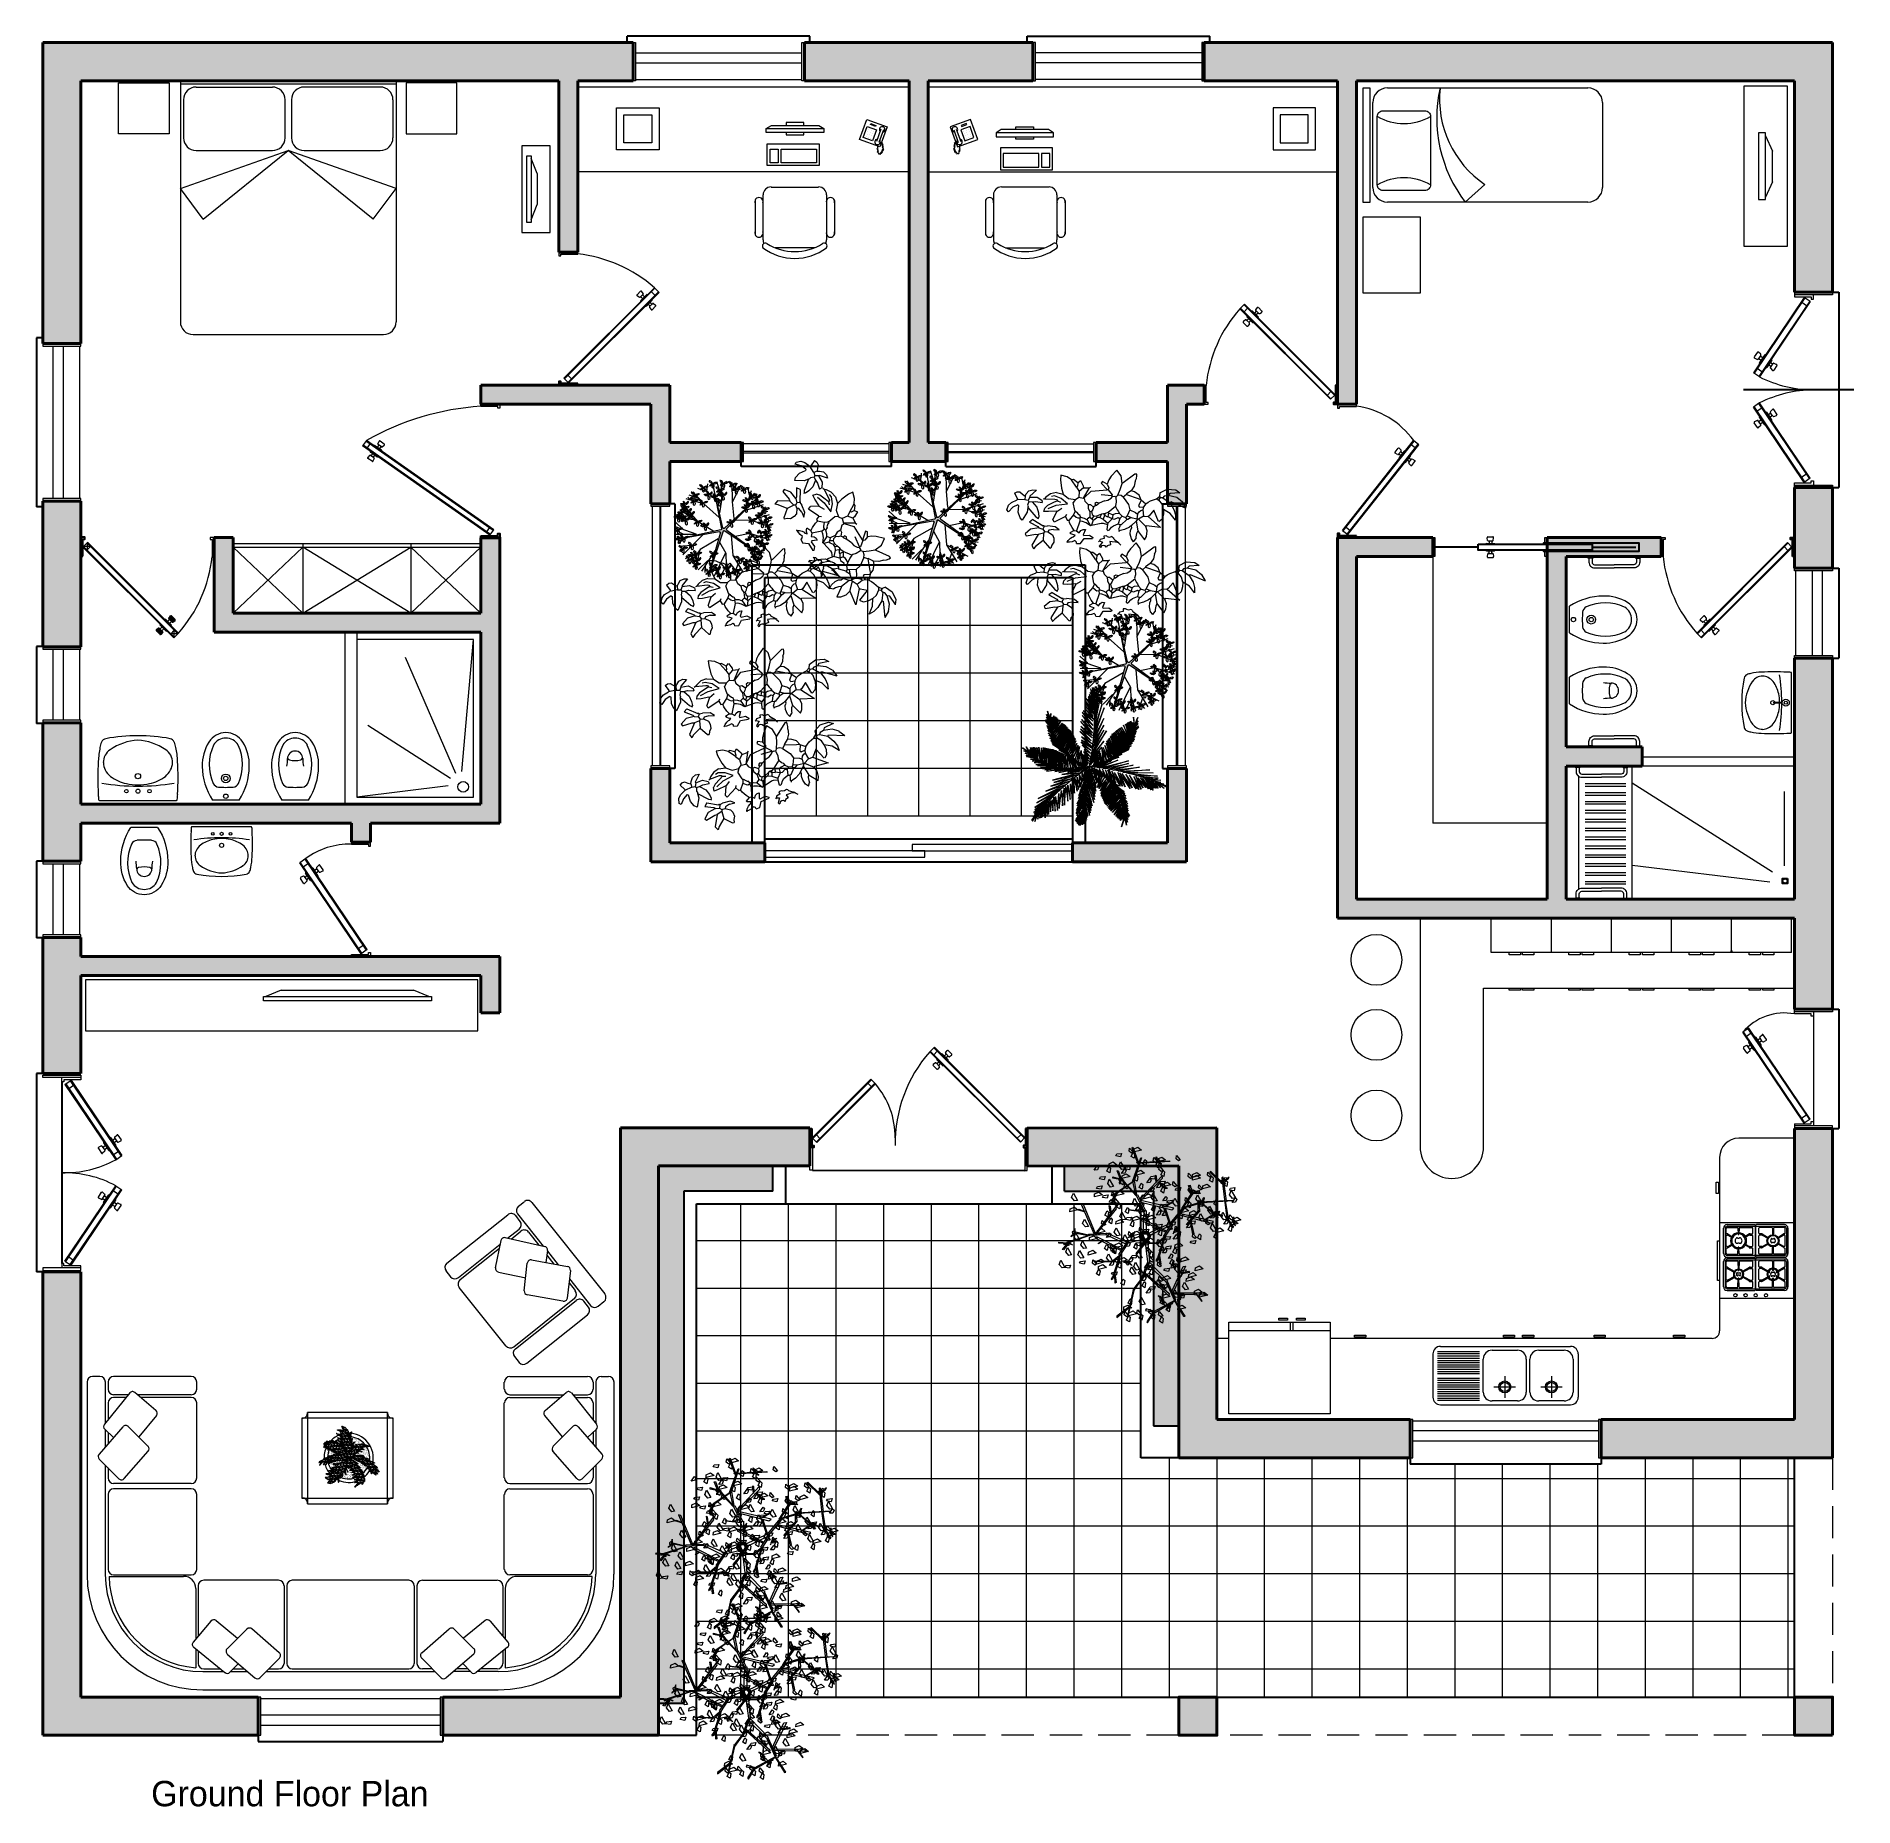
# Model space of a CAD drawing. Header units: inches. Extents: x 20.7 to 35, y 8 to 22.
import ezdxf

# ---------------------------------------------------------------- set-up
doc = ezdxf.new("R2010")
doc.units = ezdxf.units.IN
doc.header["$MEASUREMENT"] = 0
doc.linetypes.add('DASHED2', pattern=[0.375, 0.25, -0.125])
doc.linetypes.add('TRATTEGGIATAX2', pattern=[38.1, 25.4, -12.7])
for name, color, linetype in [('01-Text 1 50', 250, 'Continuous'), ('1', 84, 'Continuous'), ('2', 175, 'Continuous'), ('4', 252, 'Continuous'), ('5', 145, 'Continuous'), ('6', 251, 'Continuous')]:
    doc.layers.add(name, color=color, linetype=linetype)
for name, color, linetype, lineweight in [('3', 94, 'Continuous', 13), ('DOOR WINDOW 1 50', 251, 'Continuous', 9), ('FURNITURE D 1 50', 252, 'Continuous', 13), ('HATCH A1 1 50', 9, 'Continuous', 0), ('SEGMENTED 1 50', 253, 'DASHED2', 5), ('WALL 1 50', 250, 'Continuous', 40)]:
    doc.layers.add(name, color=color, linetype=linetype, lineweight=lineweight)
doc.layers.add('TREE 1AB 1 50', color=9, linetype='Continuous', lineweight=5, transparency=0.6)
doc.styles.add('SS Projects_50_notes', font='', dxfattribs={"height": 0.2})
doc.styles.get('SS Projects_50_notes').set_extended_font_data('Bahnschrift')

msp = doc.modelspace()

# ---------------------------------------------------------------- texts
at = {"layer": '01-Text 1 50', "insert": (21.624, 8.213), "char_height": 0.2, "attachment_point": 1, "style": 'SS Projects_50_notes'}
msp.add_mtext_dynamic_manual_height_columns('Ground Floor Plan', width=6.34854, gutter_width=1.5, heights=[0], dxfattribs=at)

# ---------------------------------------------------------------- blocks, each defined once
blk = doc.blocks.new('A$C67BD3052')
at = {"layer": 'FURNITURE D 1 50'}
for points in [[(0.045, 0.112), (0.045, 0.107), (0.04, 0.102), (0.005, 0.102), (0, 0.107), (0, 0.112)], [(0.375, 0.112), (0.375, 0.107), (0.38, 0.102), (0.415, 0.102), (0.42, 0.107), (0.42, 0.112)]]:
    blk.add_lwpolyline(points, dxfattribs=at)
for points in [[(0.01, 0.102), (0.01, 0.069, 0.414214), (0.055, 0.024), (0.21, 0.024)], [(0.035, 0.102), (0.035, 0.069, 0.414214), (0.055, 0.049), (0.21, 0.049)], [(0.385, 0.102), (0.385, 0.069, -0.414214), (0.365, 0.049), (0.21, 0.049)], [(0.41, 0.102), (0.41, 0.069, -0.414214), (0.365, 0.024), (0.21, 0.024)]]:
    blk.add_lwpolyline(points, format="xyb", dxfattribs=at)
blk = doc.blocks.new('RECTANG')
for p, q in [((1, 1), (0, 1)), ((0, 1), (0, 0)), ((1, 0), (1, 1)), ((0, 0), (1, 0))]:
    blk.add_line(p, q)
blk = doc.blocks.new('12')
at = {"layer": 'TREE 1AB 1 50', "lineweight": 5}
for p, q in [((37.057, 13.666), (37.117, 13.758)), ((37.117, 13.758), (37.213, 13.669)), ((36.809, 13.673), (36.839, 13.673)), ((36.81, 13.647), (36.809, 13.673)), ((36.817, 13.603), (36.81, 13.647)), ((36.839, 13.565), (36.817, 13.603)), ((36.839, 13.673), (37.031, 13.55)), ((36.839, 13.565), (36.862, 13.488)), ((36.862, 13.488), (36.916, 13.419)), ((37.031, 13.55), (37.047, 13.542)), ((37.047, 13.542), (37.057, 13.666)), ((37.086, 13.451), (37.047, 13.542)), ((37.213, 13.669), (37.255, 13.614)), ((37.277, 13.458), (37.216, 13.373)), ((37.255, 13.614), (37.285, 13.55)), ((37.285, 13.55), (37.262, 13.488)), ((37.262, 13.488), (37.277, 13.458)), ((37.277, 13.458), (37.285, 13.458)), ((37.285, 13.55), (37.354, 13.596)), ((37.377, 13.573), (37.285, 13.458)), ((37.285, 13.458), (37.293, 13.458)), ((37.542, 13.458), (37.293, 13.458)), ((37.354, 13.596), (37.377, 13.573)), ((37.662, 13.358), (37.542, 13.458)), ((37.57, 13.511), (37.547, 13.519)), ((37.662, 13.519), (37.57, 13.511)), ((37.57, 13.511), (37.675, 13.353)), ((37.7, 13.634), (37.662, 13.55)), ((37.662, 13.55), (37.662, 13.519)), ((37.662, 13.519), (37.731, 13.465)), ((37.746, 13.604), (37.7, 13.634)), ((37.769, 13.534), (37.731, 13.465)), ((37.731, 13.465), (37.746, 13.373)), ((37.746, 13.604), (37.808, 13.657)), ((37.746, 13.604), (37.754, 13.55)), ((37.754, 13.55), (37.769, 13.534)), ((37.769, 13.534), (37.838, 13.658)), ((37.808, 13.657), (37.839, 13.657)), ((37.838, 13.658), (37.905, 13.71)), ((37.905, 13.71), (38.004, 13.743)), ((38.007, 13.536), (37.985, 13.442)), ((38.092, 13.473), (37.985, 13.442)), ((38.004, 13.743), (38.014, 13.669)), ((38.014, 13.669), (38.007, 13.536)), ((38.092, 13.473), (38.187, 13.458)), ((38.187, 13.458), (38.261, 13.414)), ((38.459, 13.544), (38.404, 13.53)), ((38.404, 13.53), (38.512, 13.446)), ((38.523, 13.529), (38.459, 13.544)), ((38.566, 13.484), (38.523, 13.529)), ((38.589, 13.453), (38.566, 13.484)), ((38.627, 13.484), (38.589, 13.453)), ((38.664, 13.522), (38.627, 13.484)), ((38.706, 13.526), (38.664, 13.522)), ((38.75, 13.507), (38.706, 13.526)), ((38.75, 13.507), (38.712, 13.415)), ((36.301, 13.204), (36.073, 13.085)), ((36.124, 13.188), (36.073, 13.085)), ((36.123, 13.185), (36.207, 13.261)), ((36.213, 13.385), (36.151, 13.332)), ((36.154, 13.335), (36.309, 13.335)), ((36.207, 13.261), (36.34, 13.304)), ((36.348, 13.403), (36.213, 13.385)), ((36.316, 13.188), (36.264, 13.078)), ((36.316, 13.188), (36.301, 13.204)), ((36.309, 13.335), (36.34, 13.304)), ((36.424, 13.273), (36.316, 13.188)), ((36.34, 13.304), (36.401, 13.296)), ((36.465, 13.354), (36.348, 13.403)), ((36.401, 13.296), (36.424, 13.273)), ((36.424, 13.273), (36.463, 13.273)), ((36.44, 13.167), (36.492, 13.244)), ((36.478, 13.296), (36.463, 13.273)), ((36.493, 13.242), (36.463, 13.273)), ((36.465, 13.354), (36.478, 13.296)), ((36.527, 13.263), (36.476, 13.299)), ((36.532, 13.262), (36.493, 13.242)), ((36.621, 13.238), (36.527, 13.263)), ((36.662, 13.219), (36.621, 13.238)), ((36.701, 13.196), (36.662, 13.219)), ((36.77, 13.265), (36.701, 13.196)), ((36.701, 13.196), (36.739, 13.15)), ((36.77, 13.258), (36.796, 13.34)), ((36.77, 13.265), (36.77, 13.258)), ((36.77, 13.258), (36.816, 13.173)), ((36.816, 13.288), (36.778, 13.273)), ((36.796, 13.34), (36.863, 13.399)), ((36.816, 13.173), (36.801, 13.15)), ((36.993, 13.365), (36.816, 13.288)), ((36.863, 13.399), (36.916, 13.419)), ((36.916, 13.419), (36.993, 13.373)), ((36.97, 13.204), (36.955, 13.119)), ((37.047, 13.327), (36.97, 13.204)), ((36.993, 13.373), (36.993, 13.365)), ((36.993, 13.365), (37.047, 13.327)), ((37.047, 13.327), (37.079, 13.355)), ((37.079, 13.355), (37.131, 13.365)), ((37.131, 13.365), (37.086, 13.451)), ((37.131, 13.365), (37.162, 13.335)), ((37.178, 13.188), (37.154, 13.135)), ((37.178, 13.35), (37.162, 13.335)), ((37.162, 13.335), (37.162, 13.258)), ((37.162, 13.258), (37.178, 13.204)), ((37.216, 13.35), (37.178, 13.35)), ((37.178, 13.204), (37.178, 13.188)), ((37.178, 13.188), (37.301, 13.104)), ((37.216, 13.373), (37.224, 13.358)), ((37.224, 13.358), (37.216, 13.35)), ((37.237, 13.325), (37.216, 13.35)), ((37.224, 13.358), (37.393, 13.388)), ((37.29, 13.296), (37.237, 13.325)), ((37.347, 13.288), (37.29, 13.296)), ((37.347, 13.288), (37.431, 13.258)), ((37.431, 13.258), (37.47, 13.273)), ((37.431, 13.258), (37.477, 13.227)), ((37.47, 13.273), (37.5, 13.258)), ((37.477, 13.227), (37.493, 13.227)), ((37.5, 13.258), (37.493, 13.227)), ((37.493, 13.227), (37.523, 13.204)), ((37.57, 13.25), (37.523, 13.204)), ((37.523, 13.204), (37.539, 13.165)), ((37.608, 13.25), (37.57, 13.25)), ((37.608, 13.192), (37.585, 13.135)), ((37.646, 13.296), (37.608, 13.25)), ((37.608, 13.25), (37.608, 13.192)), ((37.654, 13.304), (37.646, 13.296)), ((37.662, 13.35), (37.654, 13.304)), ((37.662, 13.35), (37.662, 13.358)), ((37.746, 13.373), (37.675, 13.353)), ((37.8, 13.342), (37.746, 13.373)), ((37.908, 13.365), (37.8, 13.342)), ((37.8, 13.342), (37.839, 13.296)), ((37.823, 13.173), (37.8, 13.15)), ((37.823, 13.173), (37.839, 13.296)), ((37.823, 13.173), (37.823, 13.15)), ((37.985, 13.442), (37.908, 13.365)), ((37.93, 13.283), (38.022, 13.374)), ((38.108, 13.273), (37.93, 13.283)), ((37.985, 13.442), (37.985, 13.45)), ((38.022, 13.374), (38.126, 13.422)), ((38.108, 13.173), (38.023, 13.219)), ((38.085, 13.342), (38.039, 13.319)), ((38.1, 13.365), (38.085, 13.342)), ((38.085, 13.342), (38.146, 13.319)), ((38.123, 13.373), (38.1, 13.365)), ((38.24, 13.233), (38.108, 13.273)), ((38.108, 13.173), (38.115, 13.181)), ((38.108, 13.173), (38.177, 13.058)), ((38.115, 13.181), (38.238, 13.181)), ((38.285, 13.388), (38.123, 13.373)), ((38.126, 13.422), (38.174, 13.417)), ((38.146, 13.319), (38.246, 13.281)), ((38.238, 13.181), (38.308, 13.188)), ((38.246, 13.281), (38.292, 13.242)), ((38.261, 13.414), (38.285, 13.388)), ((38.285, 13.388), (38.308, 13.381)), ((38.308, 13.188), (38.292, 13.242)), ((38.397, 13.423), (38.327, 13.369)), ((38.327, 13.369), (38.327, 13.33)), ((38.424, 13.356), (38.327, 13.33)), ((38.417, 13.263), (38.396, 13.174)), ((38.396, 13.174), (38.397, 13.107)), ((38.512, 13.43), (38.397, 13.423)), ((38.481, 13.353), (38.417, 13.263)), ((38.481, 13.353), (38.424, 13.356)), ((38.558, 13.269), (38.443, 13.115)), ((38.535, 13.361), (38.481, 13.353)), ((38.512, 13.446), (38.512, 13.43)), ((38.512, 13.43), (38.543, 13.384)), ((38.543, 13.384), (38.535, 13.361)), ((38.535, 13.361), (38.558, 13.307)), ((38.596, 13.399), (38.543, 13.384)), ((38.558, 13.307), (38.55, 13.284)), ((38.55, 13.284), (38.558, 13.269)), ((38.558, 13.269), (38.572, 13.197)), ((38.572, 13.197), (38.658, 13.077)), ((38.589, 13.453), (38.596, 13.399)), ((38.596, 13.399), (38.719, 13.399)), ((38.689, 13.115), (38.713, 13.204)), ((38.712, 13.323), (38.696, 13.307)), ((38.713, 13.204), (38.696, 13.307)), ((38.712, 13.415), (38.719, 13.399)), ((38.712, 13.323), (38.795, 13.289)), ((38.809, 13.367), (38.719, 13.399)), ((38.795, 13.289), (38.866, 13.223)), ((38.858, 13.326), (38.809, 13.367)), ((38.889, 13.253), (38.858, 13.326)), ((38.866, 13.223), (38.889, 13.253)), ((36.264, 13.078), (36.247, 12.99)), ((36.247, 12.99), (36.253, 12.907)), ((36.253, 12.907), (36.326, 13.019)), ((36.326, 13.019), (36.427, 13.09)), ((36.427, 13.09), (36.44, 13.167)), ((36.427, 13.09), (36.433, 13.014)), ((36.433, 13.014), (36.461, 12.937)), ((36.461, 12.937), (36.512, 12.901)), ((36.678, 12.996), (36.492, 12.811)), ((36.519, 12.903), (36.578, 13.088)), ((36.578, 13.088), (36.662, 13.004)), ((36.662, 13.004), (36.678, 12.996)), ((36.747, 13.004), (36.678, 12.996)), ((36.832, 12.965), (36.724, 12.842)), ((36.801, 13.15), (36.739, 13.15)), ((36.739, 13.15), (36.755, 13.104)), ((36.755, 13.104), (36.747, 13.004)), ((36.747, 13.004), (36.832, 12.965)), ((36.782, 13.1), (36.755, 13.104)), ((36.814, 13.078), (36.782, 13.1)), ((36.839, 13.042), (36.814, 13.078)), ((36.832, 12.965), (36.847, 12.965)), ((36.87, 13.073), (36.839, 13.042)), ((36.839, 13.042), (36.855, 12.973)), ((36.855, 12.973), (36.847, 12.965)), ((36.847, 12.965), (36.87, 12.935)), ((36.947, 12.996), (36.855, 12.973)), ((36.87, 12.935), (36.855, 12.781)), ((36.955, 13.119), (36.87, 13.073)), ((36.87, 12.935), (36.947, 12.873)), ((37.008, 13.027), (36.947, 12.996)), ((36.947, 12.996), (37.001, 12.973)), ((36.955, 13.119), (37.008, 13.027)), ((37.001, 12.973), (37.016, 12.973)), ((37.008, 13.027), (37.031, 13.004)), ((37.031, 13.004), (37.016, 12.973)), ((37.016, 12.973), (37.108, 12.896)), ((37.085, 13.027), (37.031, 13.004)), ((37.124, 13.073), (37.085, 13.027)), ((37.085, 13.027), (37.124, 12.996)), ((37.108, 12.896), (37.124, 12.896)), ((37.139, 13.112), (37.124, 13.073)), ((37.124, 13.073), (37.193, 13.073)), ((37.147, 13.012), (37.124, 12.996)), ((37.124, 12.996), (37.154, 12.912)), ((37.154, 12.912), (37.124, 12.896)), ((37.124, 12.896), (37.139, 12.858)), ((37.154, 13.135), (37.139, 13.112)), ((37.208, 12.989), (37.147, 13.012)), ((37.232, 12.889), (37.154, 12.912)), ((37.193, 13.073), (37.231, 13.058)), ((37.247, 13.004), (37.208, 12.989)), ((37.293, 13.096), (37.231, 13.058)), ((37.231, 13.058), (37.239, 13.019)), ((37.264, 12.868), (37.232, 12.889)), ((37.239, 13.019), (37.247, 13.004)), ((37.308, 13.042), (37.247, 13.004)), ((37.247, 13.004), (37.247, 12.996)), ((37.247, 12.996), (37.316, 12.935)), ((37.301, 13.104), (37.293, 13.096)), ((37.293, 13.096), (37.301, 13.058)), ((37.301, 13.104), (37.347, 13.088)), ((37.301, 13.058), (37.308, 13.042)), ((37.316, 13.035), (37.308, 13.042)), ((37.362, 13.065), (37.316, 13.035)), ((37.385, 13.004), (37.316, 12.935)), ((37.316, 12.935), (37.324, 12.912)), ((37.389, 12.94), (37.323, 12.913)), ((37.324, 12.912), (37.339, 12.835)), ((37.347, 13.088), (37.362, 13.065)), ((37.347, 13.088), (37.377, 13.088)), ((37.377, 13.088), (37.362, 13.065)), ((37.362, 13.065), (37.362, 13.058)), ((37.362, 13.058), (37.385, 13.004)), ((37.377, 13.088), (37.408, 13.081)), ((37.439, 13.035), (37.385, 13.004)), ((37.424, 12.942), (37.389, 12.94)), ((37.408, 13.081), (37.485, 13.058)), ((37.408, 13.081), (37.439, 13.035)), ((37.577, 12.919), (37.424, 12.942)), ((37.439, 13.035), (37.477, 13.035)), ((37.485, 13.058), (37.477, 13.035)), ((37.477, 13.035), (37.523, 13.004)), ((37.531, 13.065), (37.485, 13.058)), ((37.523, 13.004), (37.547, 12.996)), ((37.554, 13.088), (37.531, 13.065)), ((37.531, 13.065), (37.562, 13.019)), ((37.539, 13.165), (37.562, 13.135)), ((37.562, 13.019), (37.547, 12.996)), ((37.547, 12.996), (37.577, 12.919)), ((37.562, 13.135), (37.554, 13.088)), ((37.562, 13.135), (37.585, 13.135)), ((37.593, 13.05), (37.562, 13.019)), ((37.577, 12.919), (37.593, 12.912)), ((37.585, 13.135), (37.593, 13.05)), ((37.593, 13.05), (37.639, 13.019)), ((37.639, 13.012), (37.593, 12.912)), ((37.593, 12.912), (37.655, 12.964)), ((37.685, 13.042), (37.639, 13.012)), ((37.639, 13.019), (37.639, 13.012)), ((37.655, 12.964), (37.711, 12.989)), ((37.739, 13.058), (37.685, 13.042)), ((37.711, 12.989), (37.754, 12.996)), ((37.754, 13.096), (37.739, 13.058)), ((37.739, 13.058), (37.754, 13.05)), ((37.754, 13.104), (37.754, 13.096)), ((37.769, 13.104), (37.754, 13.096)), ((37.785, 13.05), (37.754, 13.05)), ((37.754, 13.05), (37.754, 12.996)), ((37.754, 12.996), (37.816, 12.85)), ((37.8, 13.142), (37.769, 13.104)), ((37.808, 13.065), (37.785, 13.05)), ((37.8, 13.15), (37.8, 13.142)), ((37.846, 13.104), (37.808, 13.065)), ((37.823, 13.15), (37.846, 13.104)), ((37.846, 13.104), (37.923, 13.027)), ((37.854, 12.858), (37.884, 12.906)), ((37.884, 12.906), (37.917, 12.983)), ((37.917, 12.983), (37.923, 13.027)), ((37.954, 13.027), (37.923, 13.027)), ((37.977, 13.088), (37.954, 13.119)), ((37.977, 13.088), (37.954, 13.027)), ((37.977, 13.088), (38.162, 13.012)), ((38.092, 12.882), (38.148, 12.937)), ((38.177, 12.896), (38.092, 12.882)), ((38.148, 12.937), (38.269, 12.958)), ((38.162, 13.012), (38.177, 13.058)), ((38.177, 12.896), (38.254, 12.889)), ((38.254, 12.889), (38.269, 12.866)), ((38.323, 12.958), (38.269, 12.958)), ((38.323, 12.965), (38.331, 12.965)), ((38.323, 12.965), (38.323, 12.958)), ((38.331, 12.965), (38.323, 12.958)), ((38.323, 12.958), (38.323, 12.95)), ((38.323, 12.95), (38.346, 12.912)), ((38.346, 12.912), (38.323, 12.873)), ((38.331, 12.965), (38.338, 12.965)), ((38.492, 13.073), (38.338, 12.965)), ((38.408, 12.935), (38.346, 12.912)), ((38.397, 13.107), (38.412, 13.092)), ((38.412, 13.092), (38.404, 13.084)), ((38.423, 12.958), (38.408, 12.935)), ((38.408, 12.935), (38.538, 12.927)), ((38.443, 13.115), (38.412, 13.092)), ((38.546, 13.035), (38.423, 12.958)), ((38.492, 13.073), (38.546, 13.035)), ((38.538, 12.927), (38.63, 12.858)), ((38.658, 13.077), (38.689, 13.115)), ((36.492, 12.811), (36.716, 12.85)), ((36.707, 12.769), (36.724, 12.842)), ((36.723, 12.684), (36.707, 12.769)), ((36.716, 12.85), (36.724, 12.842)), ((36.759, 12.63), (36.723, 12.684)), ((36.847, 12.766), (36.759, 12.63)), ((36.855, 12.781), (36.847, 12.766)), ((36.855, 12.781), (36.878, 12.74)), ((36.878, 12.74), (36.891, 12.69)), ((36.891, 12.69), (36.893, 12.658)), ((36.932, 12.612), (36.893, 12.658)), ((36.932, 12.612), (36.963, 12.66)), ((36.947, 12.873), (36.947, 12.866)), ((36.947, 12.873), (36.983, 12.847)), ((36.947, 12.835), (36.947, 12.866)), ((36.967, 12.798), (36.947, 12.835)), ((36.963, 12.66), (36.976, 12.737)), ((36.976, 12.737), (36.967, 12.798)), ((36.983, 12.847), (37.063, 12.816)), ((37.063, 12.816), (37.147, 12.804)), ((37.139, 12.858), (37.154, 12.827)), ((37.139, 12.804), (37.147, 12.804)), ((37.17, 12.612), (37.139, 12.573)), ((37.154, 12.827), (37.147, 12.804)), ((37.147, 12.804), (37.154, 12.789)), ((37.224, 12.666), (37.17, 12.62)), ((37.17, 12.612), (37.215, 12.63)), ((37.17, 12.62), (37.17, 12.612)), ((37.215, 12.63), (37.272, 12.638)), ((37.247, 12.689), (37.224, 12.666)), ((37.254, 12.704), (37.247, 12.696)), ((37.247, 12.696), (37.247, 12.689)), ((37.254, 12.704), (37.27, 12.719)), ((37.301, 12.827), (37.264, 12.868)), ((37.27, 12.719), (37.307, 12.71)), ((37.272, 12.638), (37.308, 12.643)), ((37.324, 12.819), (37.301, 12.827)), ((37.308, 12.643), (37.301, 12.596)), ((37.307, 12.71), (37.337, 12.719)), ((37.339, 12.835), (37.324, 12.819)), ((37.337, 12.719), (37.354, 12.735)), ((37.354, 12.735), (37.393, 12.735)), ((37.393, 12.735), (37.393, 12.696)), ((37.393, 12.696), (37.454, 12.689)), ((37.47, 12.666), (37.424, 12.643)), ((37.424, 12.643), (37.477, 12.581)), ((37.454, 12.689), (37.47, 12.666)), ((37.485, 12.658), (37.47, 12.666)), ((37.616, 12.766), (37.57, 12.727)), ((37.57, 12.727), (37.577, 12.712)), ((37.708, 12.719), (37.577, 12.712)), ((37.708, 12.766), (37.616, 12.766)), ((37.714, 12.862), (37.677, 12.858)), ((37.677, 12.858), (37.716, 12.781)), ((37.716, 12.781), (37.708, 12.766)), ((37.769, 12.643), (37.708, 12.719)), ((37.749, 12.847), (37.714, 12.862)), ((37.777, 12.812), (37.749, 12.847)), ((37.831, 12.65), (37.769, 12.643)), ((37.816, 12.85), (37.777, 12.812)), ((37.854, 12.858), (37.816, 12.85)), ((37.831, 12.673), (37.854, 12.696)), ((37.831, 12.65), (37.831, 12.673)), ((37.846, 12.781), (37.882, 12.795)), ((37.877, 12.758), (37.846, 12.781)), ((37.854, 12.858), (37.923, 12.827)), ((37.854, 12.696), (37.896, 12.683)), ((37.892, 12.755), (37.877, 12.758)), ((37.882, 12.795), (37.909, 12.81)), ((37.923, 12.739), (37.892, 12.755)), ((37.896, 12.683), (37.941, 12.678)), ((37.909, 12.81), (37.923, 12.827)), ((37.958, 12.708), (37.923, 12.739)), ((37.941, 12.678), (37.977, 12.681)), ((37.977, 12.681), (37.958, 12.708)), ((37.977, 12.681), (37.985, 12.673)), ((38.2, 12.812), (38.184, 12.759)), ((38.184, 12.759), (38.187, 12.693)), ((38.187, 12.693), (38.223, 12.65)), ((38.269, 12.866), (38.2, 12.812)), ((38.223, 12.65), (38.238, 12.604)), ((38.261, 12.612), (38.238, 12.604)), ((38.354, 12.735), (38.261, 12.612)), ((38.323, 12.873), (38.269, 12.866)), ((38.323, 12.873), (38.338, 12.85)), ((38.338, 12.85), (38.423, 12.835)), ((38.338, 12.85), (38.354, 12.735)), ((38.354, 12.735), (38.477, 12.65)), ((38.461, 12.842), (38.423, 12.835)), ((38.423, 12.835), (38.538, 12.673)), ((38.615, 12.827), (38.461, 12.842)), ((38.477, 12.65), (38.515, 12.612)), ((38.538, 12.673), (38.515, 12.612)), ((38.63, 12.858), (38.615, 12.827)), ((37.301, 12.596), (37.301, 12.589)), ((37.301, 12.589), (37.354, 12.581)), ((37.354, 12.581), (37.37, 12.558)), ((37.37, 12.558), (37.385, 12.58)), ((37.385, 12.58), (37.411, 12.589)), ((37.411, 12.589), (37.443, 12.583)), ((37.443, 12.583), (37.462, 12.558)), ((37.477, 12.581), (37.462, 12.558))]:
    blk.add_line(p, q, dxfattribs=at)
for centre, start, end in [((37.542, 13.458), 49.844, 89.647), ((36.465, 13.354), 12.8043, 67.5333)]:
    blk.add_arc(centre, 0.000000961, start, end, dxfattribs=at)
blk = doc.blocks.new('32')
at = {"layer": 'TREE 1AB 1 50', "lineweight": 5}
blk.add_hatch(color=48, dxfattribs=at).paths.add_polyline_path([(46.255, 4.794), (45.877, 6.126, -0.554862), (45.912, 6.164), (47.128, 5.945), (45.862, 6.224, -0.407824), (45.839, 6.26), (46.127, 7.715), (45.796, 6.293, -0.577189), (45.745, 6.277), (44.671, 7.265), (45.671, 6.267, -0.460002), (45.668, 6.221), (44.534, 5.389), (45.739, 6.196, -0.504801), (45.786, 6.18)])
for p, q in [((45.068, 6.91), (44.899, 7.47)), ((44.957, 7.319), (45.001, 7.545)), ((45.308, 7.493), (45.113, 7.573)), ((45.491, 7.109), (45.215, 7.648)), ((45.478, 7.472), (45.347, 7.685)), ((45.49, 7.123), (45.5, 7.716)), ((45.511, 7.569), (45.611, 7.758)), ((45.846, 7.593), (45.678, 7.763)), ((45.796, 6.293), (46.127, 7.715)), ((45.83, 7.168), (45.839, 7.775)), ((45.83, 7.269), (45.99, 7.745)), ((46.127, 7.715), (45.839, 6.26)), ((46.019, 7.168), (46.483, 7.633)), ((46.244, 7.4), (46.592, 7.527)), ((46.301, 7.451), (46.271, 7.678)), ((44.721, 6.595), (44.438, 6.951)), ((45.107, 6.838), (44.52, 7.031)), ((44.875, 7.064), (44.559, 7.149)), ((45.745, 6.277), (44.671, 7.265)), ((44.671, 7.265), (45.671, 6.267)), ((44.958, 7.218), (44.797, 7.382)), ((45.442, 6.587), (45.491, 7.109)), ((45.894, 6.761), (45.83, 7.168)), ((45.918, 6.615), (46.411, 7.055)), ((46.405, 7.048), (46.953, 7.203)), ((46.411, 7.055), (46.734, 7.429)), ((46.554, 7.221), (46.863, 7.317)), ((46.575, 6.475), (47.072, 7.05)), ((46.807, 7.165), (46.908, 7.253)), ((46.961, 6.907), (47.107, 6.931)), ((44.894, 6.533), (44.271, 6.306)), ((44.415, 6.357), (44.279, 6.198)), ((44.551, 6.427), (44.288, 6.529)), ((44.887, 6.539), (44.321, 6.714)), ((44.579, 6.78), (44.381, 6.812)), ((45.419, 6.531), (44.887, 6.539)), ((46.079, 6.176), (46.659, 6.528)), ((46.637, 6.095), (47.294, 6.319)), ((46.659, 6.528), (47.259, 6.612)), ((46.665, 6.535), (47.147, 6.847)), ((47.032, 6.582), (47.223, 6.731)), ((47.051, 6.24), (47.303, 6.474)), ((44.629, 6.009), (44.283, 6.145)), ((44.464, 6.064), (44.301, 5.991)), ((44.951, 6.12), (44.32, 5.912)), ((44.713, 5.887), (44.378, 5.761)), ((44.957, 6.127), (44.428, 5.63)), ((45.668, 6.221), (44.534, 5.389)), ((45.739, 6.196), (44.534, 5.389)), ((45.41, 6.025), (44.951, 6.12)), ((45.535, 6.055), (45.482, 5.411)), ((45.902, 5.839), (45.705, 5.495)), ((45.786, 6.18), (46.255, 4.794)), ((45.862, 6.224), (47.25, 5.918)), ((46.255, 4.794), (45.877, 6.126)), ((45.912, 6.164), (47.243, 5.924)), ((45.941, 5.943), (46.518, 5.608)), ((46.423, 6.079), (47.063, 5.439)), ((46.632, 6.075), (47.291, 6.083)), ((46.956, 5.97), (47.218, 5.794)), ((47.048, 6.092), (47.283, 6.203)), ((44.777, 5.568), (44.492, 5.5)), ((44.84, 5.438), (44.607, 5.313)), ((44.988, 5.712), (44.716, 5.207)), ((45.482, 5.411), (44.814, 5.059)), ((45.112, 5.216), (45.039, 4.941)), ((45.482, 5.411), (45.158, 4.875)), ((45.693, 5.204), (45.551, 4.749)), ((45.705, 5.495), (45.687, 4.732)), ((45.718, 5.496), (46.076, 4.761)), ((46.05, 5.56), (46.468, 4.924)), ((46.268, 5.26), (46.573, 4.959)), ((46.518, 5.608), (46.84, 5.167)), ((46.525, 5.602), (46.649, 5.018)), ((46.63, 5.462), (46.985, 5.306)), ((46.778, 5.735), (47.199, 5.699)), ((47.002, 5.718), (47.13, 5.532)), ((44.989, 5.159), (44.976, 4.97)), ((45.381, 4.959), (45.263, 4.822)), ((45.327, 5.144), (45.454, 4.783)), ((45.679, 5.116), (45.888, 4.747)), ((45.932, 5.06), (45.943, 4.738)), ((46.36, 5.105), (46.37, 4.883))]:
    blk.add_line(p, q, dxfattribs=at)
for centre, start, end in [((45.65, 6.245), 306.26577, 45.07596), ((45.757, 6.171), 17.41277, 124.55144), ((45.766, 6.3), 227.4124, 347.38475), ((45.869, 6.254), 168.79861, 257.54595), ((45.906, 6.134), 79.7593, 195.85615)]:
    blk.add_arc(centre, 0.0306, start, end, dxfattribs=at)
at = {"layer": 'TREE 1AB 1 50', "lineweight": 5, "extrusion": (0, 0, -1)}
for centre, major_axis, ratio in [((45.039, 7.535), (-0.0611, 0.0195), 0.398406), ((45.111, 7.433), (-0.0051, 0.0617), 0.412893), ((45.167, 7.484), (-0.0435, 0.0408), 0.270347), ((45.411, 7.671), (-0.0611, 0.0195), 0.398406), ((45.376, 7.407), (-0.0071, -0.0637), 0.398406), ((45.401, 7.543), (-0.0315, -0.0506), 0.270347), ((45.462, 7.498), (-0.0595, -0.0171), 0.412893), ((45.483, 7.569), (-0.0051, 0.0617), 0.412893), ((45.539, 7.62), (-0.0435, 0.0408), 0.270347), ((45.696, 7.715), (-0.0611, 0.0195), 0.398406), ((45.768, 7.613), (-0.0051, 0.0617), 0.412893), ((45.82, 7.504), (-0.0611, 0.0195), 0.398406), ((45.825, 7.664), (-0.0435, 0.0408), 0.270347), ((45.892, 7.402), (-0.0051, 0.0617), 0.412893), ((45.949, 7.453), (-0.0435, 0.0408), 0.270347), ((46.037, 7.702), (-0.0611, 0.0195), 0.398406), ((46.109, 7.6), (-0.0051, 0.0617), 0.412893), ((46.166, 7.651), (-0.0435, 0.0408), 0.270347), ((46.335, 7.578), (-0.0611, 0.0195), 0.398406), ((46.407, 7.477), (-0.0051, 0.0617), 0.412893), ((46.463, 7.527), (-0.0435, 0.0408), 0.270347), ((44.393, 6.896), (-0.0611, 0.0195), 0.398406), ((44.522, 6.845), (-0.0435, 0.0408), 0.270347), ((44.592, 7.107), (-0.0611, 0.0195), 0.398406), ((44.664, 7.005), (-0.0051, 0.0617), 0.412893), ((44.721, 7.056), (-0.0435, 0.0408), 0.270347), ((44.717, 7.155), (-0.0071, -0.0637), 0.398406), ((44.742, 7.291), (-0.0315, -0.0506), 0.270347), ((44.79, 7.337), (-0.0611, 0.0195), 0.398406), ((44.803, 7.246), (-0.0595, -0.0171), 0.412893), ((44.825, 6.949), (-0.0071, -0.0637), 0.398406), ((44.849, 7.085), (-0.0315, -0.0506), 0.270347), ((44.863, 7.235), (-0.0051, 0.0617), 0.412893), ((44.91, 7.04), (-0.0595, -0.0171), 0.412893), ((44.919, 7.285), (-0.0435, 0.0408), 0.270347), ((45.024, 7.06), (-0.0071, -0.0637), 0.398406), ((45.049, 7.196), (-0.0315, -0.0506), 0.270347), ((45.055, 6.836), (-0.0071, -0.0637), 0.398406), ((45.08, 6.972), (-0.0315, -0.0506), 0.270347), ((45.11, 7.15), (-0.0595, -0.0171), 0.412893), ((45.14, 6.927), (-0.0595, -0.0171), 0.412893), ((45.78, 7.223), (-0.0071, -0.0637), 0.398406), ((45.805, 7.359), (-0.0315, -0.0506), 0.270347), ((45.866, 7.314), (-0.0595, -0.0171), 0.412893), ((45.907, 7.035), (-0.0071, -0.0637), 0.398406), ((45.932, 7.172), (-0.0315, -0.0506), 0.270347), ((45.993, 7.126), (-0.0595, -0.0171), 0.412893), ((46.033, 7.181), (-0.0071, -0.0637), 0.398406), ((46.058, 7.317), (-0.0315, -0.0506), 0.270347), ((46.118, 7.272), (-0.0595, -0.0171), 0.412893), ((46.239, 7.235), (-0.0071, -0.0637), 0.398406), ((46.264, 7.371), (-0.0315, -0.0506), 0.270347), ((46.325, 7.326), (-0.0595, -0.0171), 0.412893), ((46.341, 7.101), (-0.0611, 0.0195), 0.398406), ((46.413, 6.999), (-0.0051, 0.0617), 0.412893), ((46.47, 7.05), (-0.0435, 0.0408), 0.270347), ((46.602, 7.343), (-0.0611, 0.0195), 0.398406), ((46.626, 7.163), (-0.0611, 0.0195), 0.398406), ((46.674, 7.241), (-0.0051, 0.0617), 0.412893), ((46.699, 7.061), (-0.0051, 0.0617), 0.412893), ((46.73, 7.292), (-0.0435, 0.0408), 0.270347), ((46.755, 7.112), (-0.0435, 0.0408), 0.270347), ((46.93, 6.94), (-0.0611, 0.0195), 0.398406), ((46.922, 6.849), (-0.0315, -0.0506), 0.270347), ((46.987, 6.94), (-0.0071, -0.0637), 0.398406), ((47.012, 7.076), (-0.0315, -0.0506), 0.270347), ((47.003, 6.838), (-0.0051, 0.0617), 0.412893), ((47.072, 7.031), (-0.0595, -0.0171), 0.412893), ((47.059, 6.889), (-0.0435, 0.0408), 0.270347), ((44.282, 6.394), (-0.0611, 0.0195), 0.398406), ((44.313, 6.611), (-0.0611, 0.0195), 0.398406), ((44.354, 6.293), (-0.0051, 0.0617), 0.412893), ((44.385, 6.51), (-0.0051, 0.0617), 0.412893), ((44.41, 6.343), (-0.0435, 0.0408), 0.270347), ((44.441, 6.56), (-0.0435, 0.0408), 0.270347), ((44.466, 6.795), (-0.0051, 0.0617), 0.412893), ((44.55, 6.349), (-0.0071, -0.0637), 0.398406), ((44.575, 6.485), (-0.0315, -0.0506), 0.270347), ((44.636, 6.44), (-0.0595, -0.0171), 0.412893), ((44.627, 6.584), (-0.0071, -0.0637), 0.398406), ((44.652, 6.721), (-0.0315, -0.0506), 0.270347), ((44.713, 6.675), (-0.0595, -0.0171), 0.412893), ((44.797, 6.556), (-0.0611, 0.0195), 0.398406), ((44.869, 6.454), (-0.0051, 0.0617), 0.412893), ((44.925, 6.504), (-0.0435, 0.0408), 0.270347), ((45.52, 6.367), (-0.0071, -0.0637), 0.398406), ((45.545, 6.503), (-0.0315, -0.0506), 0.270347), ((45.605, 6.458), (-0.0595, -0.0171), 0.412893), ((46.348, 6.26), (-0.0071, -0.0637), 0.398406), ((46.373, 6.396), (-0.0315, -0.0506), 0.270347), ((46.434, 6.351), (-0.0595, -0.0171), 0.412893), ((46.521, 6.5), (-0.0611, 0.0195), 0.398406), ((46.593, 6.398), (-0.0051, 0.0617), 0.412893), ((46.65, 6.449), (-0.0435, 0.0408), 0.270347), ((46.802, 6.619), (-0.0071, -0.0637), 0.398406), ((46.827, 6.755), (-0.0315, -0.0506), 0.270347), ((46.888, 6.709), (-0.0595, -0.0171), 0.412893), ((46.897, 6.713), (-0.0071, -0.0637), 0.398406), ((46.982, 6.804), (-0.0595, -0.0171), 0.412893), ((46.952, 6.438), (-0.0071, -0.0637), 0.398406), ((46.977, 6.575), (-0.0315, -0.0506), 0.270347), ((47.011, 6.642), (-0.0611, 0.0195), 0.398406), ((47.038, 6.529), (-0.0595, -0.0171), 0.412893), ((47.078, 6.679), (-0.0071, -0.0637), 0.398406), ((47.083, 6.541), (-0.0051, 0.0617), 0.412893), ((47.103, 6.815), (-0.0315, -0.0506), 0.270347), ((47.14, 6.591), (-0.0435, 0.0408), 0.270347), ((47.164, 6.77), (-0.0595, -0.0171), 0.412893), ((47.193, 6.529), (-0.0071, -0.0637), 0.398406), ((47.218, 6.665), (-0.0315, -0.0506), 0.270347), ((47.278, 6.619), (-0.0595, -0.0171), 0.412893), ((44.313, 6.047), (-0.0611, 0.0195), 0.398406), ((44.418, 5.787), (-0.0611, 0.0195), 0.398406), ((44.385, 5.945), (-0.0051, 0.0617), 0.412893), ((44.41, 6.057), (-0.0071, -0.0637), 0.398406), ((44.441, 5.996), (-0.0435, 0.0408), 0.270347), ((44.435, 6.193), (-0.0315, -0.0506), 0.270347), ((44.496, 6.148), (-0.0595, -0.0171), 0.412893), ((44.491, 5.685), (-0.0051, 0.0617), 0.412893), ((44.547, 5.736), (-0.0435, 0.0408), 0.270347), ((44.587, 6.016), (-0.0071, -0.0637), 0.398406), ((44.612, 6.152), (-0.0315, -0.0506), 0.270347), ((44.631, 5.746), (-0.0071, -0.0637), 0.398406), ((44.656, 5.882), (-0.0315, -0.0506), 0.270347), ((44.704, 6.004), (-0.0611, 0.0195), 0.398406), ((44.717, 5.837), (-0.0595, -0.0171), 0.412893), ((44.776, 5.902), (-0.0051, 0.0617), 0.412893), ((44.917, 6.037), (-0.0071, -0.0637), 0.398406), ((44.942, 6.173), (-0.0315, -0.0506), 0.270347), ((44.96, 5.961), (-0.0315, -0.0506), 0.270347), ((45.003, 6.128), (-0.0595, -0.0171), 0.412893), ((45.021, 5.916), (-0.0595, -0.0171), 0.412893), ((44.999, 5.758), (-0.0315, -0.0506), 0.270347), ((45.059, 5.712), (-0.0595, -0.0171), 0.412893), ((46.688, 5.756), (-0.0611, 0.0195), 0.398406), ((46.817, 5.705), (-0.0435, 0.0408), 0.270347), ((46.949, 5.992), (-0.0611, 0.0195), 0.398406), ((47.021, 5.89), (-0.0051, 0.0617), 0.412893), ((47.078, 5.94), (-0.0435, 0.0408), 0.270347), ((47.129, 6.258), (-0.0611, 0.0195), 0.398406), ((47.168, 5.844), (-0.0071, -0.0637), 0.398406), ((47.193, 5.981), (-0.0315, -0.0506), 0.270347), ((47.201, 6.156), (-0.0051, 0.0617), 0.412893), ((47.253, 5.935), (-0.0595, -0.0171), 0.412893), ((47.257, 6.207), (-0.0435, 0.0408), 0.270347), ((44.542, 5.576), (-0.0611, 0.0195), 0.398406), ((44.615, 5.474), (-0.0051, 0.0617), 0.412893), ((44.671, 5.525), (-0.0435, 0.0408), 0.270347), ((44.676, 5.197), (-0.0071, -0.0637), 0.398406), ((44.701, 5.334), (-0.0315, -0.0506), 0.270347), ((44.735, 5.446), (-0.0611, 0.0195), 0.398406), ((44.761, 5.288), (-0.0595, -0.0171), 0.412893), ((44.777, 5.662), (-0.0071, -0.0637), 0.398406), ((44.807, 5.344), (-0.0051, 0.0617), 0.412893), ((44.82, 5.499), (-0.0071, -0.0637), 0.398406), ((44.845, 5.635), (-0.0315, -0.0506), 0.270347), ((44.863, 5.395), (-0.0435, 0.0408), 0.270347), ((44.906, 5.59), (-0.0595, -0.0171), 0.412893), ((44.974, 5.622), (-0.0071, -0.0637), 0.398406), ((45.019, 5.115), (-0.0071, -0.0637), 0.398406), ((45.044, 5.251), (-0.0315, -0.0506), 0.270347), ((45.105, 5.206), (-0.0595, -0.0171), 0.412893), ((45.175, 5.316), (-0.0611, 0.0195), 0.398406), ((45.247, 5.214), (-0.0051, 0.0617), 0.412893), ((45.304, 5.265), (-0.0435, 0.0408), 0.270347), ((46.019, 5.471), (-0.0611, 0.0195), 0.398406), ((46.091, 5.369), (-0.0051, 0.0617), 0.412893), ((46.147, 5.42), (-0.0435, 0.0408), 0.270347), ((46.533, 5.489), (-0.0611, 0.0195), 0.398406), ((46.564, 5.142), (-0.0611, 0.0195), 0.398406), ((46.6, 5.162), (-0.0071, -0.0637), 0.398406), ((46.606, 5.388), (-0.0051, 0.0617), 0.412893), ((46.625, 5.298), (-0.0315, -0.0506), 0.270347), ((46.662, 5.438), (-0.0435, 0.0408), 0.270347), ((46.686, 5.253), (-0.0595, -0.0171), 0.412893), ((46.763, 5.322), (-0.0611, 0.0195), 0.398406), ((46.754, 5.33), (-0.0071, -0.0637), 0.398406), ((46.761, 5.654), (-0.0051, 0.0617), 0.412893), ((46.779, 5.466), (-0.0315, -0.0506), 0.270347), ((46.84, 5.421), (-0.0595, -0.0171), 0.412893), ((46.835, 5.22), (-0.0051, 0.0617), 0.412893), ((46.891, 5.271), (-0.0435, 0.0408), 0.270347), ((46.98, 5.651), (-0.0611, 0.0195), 0.398406), ((47.052, 5.549), (-0.0051, 0.0617), 0.412893), ((47.109, 5.599), (-0.0435, 0.0408), 0.270347), ((44.958, 5.08), (-0.0611, 0.0195), 0.398406), ((45.03, 4.978), (-0.0051, 0.0617), 0.412893), ((45.087, 5.029), (-0.0435, 0.0408), 0.270347), ((45.299, 4.944), (-0.0611, 0.0195), 0.398406), ((45.371, 4.842), (-0.0051, 0.0617), 0.412893), ((45.428, 4.893), (-0.0435, 0.0408), 0.270347), ((45.516, 4.863), (-0.0611, 0.0195), 0.398406), ((45.588, 4.762), (-0.0051, 0.0617), 0.412893), ((45.645, 4.812), (-0.0435, 0.0408), 0.270347), ((45.644, 4.93), (-0.0071, -0.0637), 0.398406), ((45.668, 5.066), (-0.0315, -0.0506), 0.270347), ((45.729, 5.021), (-0.0595, -0.0171), 0.412893), ((45.801, 4.832), (-0.0611, 0.0195), 0.398406), ((45.874, 4.731), (-0.0051, 0.0617), 0.412893), ((45.93, 4.781), (-0.0435, 0.0408), 0.270347), ((45.973, 4.875), (-0.0071, -0.0637), 0.398406), ((45.998, 5.011), (-0.0315, -0.0506), 0.270347), ((46.037, 5.105), (-0.0611, 0.0195), 0.398406), ((46.059, 4.966), (-0.0595, -0.0171), 0.412893), ((46.109, 5.003), (-0.0051, 0.0617), 0.412893), ((46.155, 4.913), (-0.0611, 0.0195), 0.398406), ((46.166, 5.054), (-0.0435, 0.0408), 0.270347), ((46.227, 4.811), (-0.0051, 0.0617), 0.412893), ((46.284, 4.862), (-0.0435, 0.0408), 0.270347), ((46.637, 5.04), (-0.0051, 0.0617), 0.412893), ((46.693, 5.091), (-0.0435, 0.0408), 0.270347)]:
    blk.add_ellipse(centre, major_axis=major_axis, ratio=ratio, start_param=3.141593, end_param=9.424778, dxfattribs=at)
at = {"layer": 'TREE 1AB 1 50', "lineweight": 5}
for centre, major_axis in [((45.188, 7.574), (0.0467, 0.0298)), ((45.308, 7.546), (-0.0384, 0.04)), ((45.561, 7.71), (0.0467, 0.0298)), ((45.846, 7.754), (0.0467, 0.0298)), ((45.97, 7.543), (0.0467, 0.0298)), ((46.187, 7.741), (0.0467, 0.0298)), ((46.485, 7.617), (0.0467, 0.0298)), ((44.543, 6.935), (0.0467, 0.0298)), ((44.65, 7.294), (-0.0384, 0.04)), ((44.742, 7.146), (0.0467, 0.0298)), ((44.757, 7.088), (-0.0384, 0.04)), ((44.94, 7.375), (0.0467, 0.0298)), ((44.957, 7.199), (-0.0384, 0.04)), ((44.987, 6.975), (-0.0384, 0.04)), ((45.712, 7.362), (-0.0384, 0.04)), ((45.839, 7.175), (-0.0384, 0.04)), ((45.965, 7.32), (-0.0384, 0.04)), ((46.172, 7.374), (-0.0384, 0.04)), ((46.491, 7.14), (0.0467, 0.0298)), ((46.751, 7.382), (0.0467, 0.0298)), ((46.776, 7.202), (0.0467, 0.0298)), ((46.829, 6.852), (-0.0384, 0.04)), ((46.919, 7.079), (-0.0384, 0.04)), ((47.08, 6.979), (0.0467, 0.0298)), ((44.432, 6.433), (0.0467, 0.0298)), ((44.463, 6.65), (0.0467, 0.0298)), ((44.482, 6.488), (-0.0384, 0.04)), ((44.56, 6.724), (-0.0384, 0.04)), ((44.946, 6.594), (0.0467, 0.0298)), ((45.452, 6.506), (-0.0384, 0.04)), ((46.28, 6.4), (-0.0384, 0.04)), ((46.671, 6.539), (0.0467, 0.0298)), ((46.735, 6.758), (-0.0384, 0.04)), ((46.885, 6.578), (-0.0384, 0.04)), ((47.011, 6.818), (-0.0384, 0.04)), ((47.125, 6.668), (-0.0384, 0.04)), ((47.161, 6.681), (0.0467, 0.0298)), ((47.279, 6.297), (0.0467, 0.0298)), ((44.343, 6.196), (-0.0384, 0.04)), ((44.463, 6.086), (0.0467, 0.0298)), ((44.568, 5.826), (0.0467, 0.0298)), ((44.564, 5.885), (-0.0384, 0.04)), ((44.668, 6.17), (-0.0384, 0.04)), ((44.709, 5.801), (-0.0384, 0.04)), ((44.853, 6.043), (0.0467, 0.0298)), ((46.838, 5.795), (0.0467, 0.0298)), ((47.099, 6.03), (0.0467, 0.0298)), ((47.1, 5.984), (-0.0384, 0.04)), ((44.608, 5.337), (-0.0384, 0.04)), ((44.692, 5.615), (0.0467, 0.0298)), ((44.752, 5.639), (-0.0384, 0.04)), ((44.884, 5.485), (0.0467, 0.0298)), ((44.951, 5.254), (-0.0384, 0.04)), ((45.325, 5.355), (0.0467, 0.0298)), ((46.168, 5.51), (0.0467, 0.0298)), ((46.187, 5.144), (0.0467, 0.0298)), ((46.533, 5.301), (-0.0384, 0.04)), ((46.683, 5.528), (0.0467, 0.0298)), ((46.687, 5.47), (-0.0384, 0.04)), ((46.714, 5.181), (0.0467, 0.0298)), ((46.913, 5.361), (0.0467, 0.0298)), ((47.13, 5.689), (0.0467, 0.0298)), ((45.108, 5.119), (0.0467, 0.0298)), ((45.449, 4.983), (0.0467, 0.0298)), ((45.576, 5.069), (-0.0384, 0.04)), ((45.666, 4.902), (0.0467, 0.0298)), ((45.906, 5.014), (-0.0384, 0.04)), ((45.951, 4.871), (0.0467, 0.0298)), ((46.305, 4.952), (0.0467, 0.0298))]:
    blk.add_ellipse(centre, major_axis=major_axis, ratio=0.373271, dxfattribs=at)

# ---------------------------------------------------------------- hatches: boundary and pattern name
at = {"layer": 'HATCH A1 1 50'}
h = msp.add_hatch(dxfattribs=at)
h.set_pattern_fill('ANSI37', color=256, scale=3, angle=45, style=0)
h.set_pattern_definition([(90, (-176.9799, -4.40344), (-0.375, 6e-17), []), (180, (-176.9799, -4.40344), (-6e-17, -0.375), [])])
h.paths.add_polyline_path([(29.42, 12.76), (28.72, 12.76), (26.62, 12.76), (25.92, 12.76), (25.92, 8.873), (29.72, 8.873), (30.02, 8.873), (34.57, 8.873), (34.57, 10.76), (33.107, 10.76), (33.107, 10.71), (31.604, 10.71), (31.604, 10.76), (29.72, 10.76), (29.42, 10.76)])
at = {"layer": 'TREE 1AB 1 50'}
h = msp.add_hatch(dxfattribs=at)
h.set_pattern_fill('AR-SAND', color=256, scale=0.06, angle=45, style=0)
h.set_pattern_definition([(82.5, (-176.97992, -4.40344), (-0.08442079, 0.079075627), [0, -0.0912, 0, -0.102, 0, -0.0975]), (52.5, (-176.97992, -4.40344), (-0.04464825, 0.19481878), [0, -0.0492, 0, -0.0822, 0, -0.0315]), (12.5, (-177.0321, -4.45562), (0.131881756, 0.132361943), [0, -0.03, 0, -0.108, 0, -0.141]), (2.5, (-177.0321, -4.45562), (0.09030253, 0.16477577), [0, -0.015, 0, -0.0708, 0, -0.081])])
h.paths.add_polyline_path([(26.52, 13.06), (25.62, 13.06), (25.62, 8.873), (25.62, 8.823), (25.82, 8.823), (25.82, 12.86), (26.52, 12.86)])
h.paths.add_polyline_path([(29.72, 13.06), (28.82, 13.058), (28.82, 12.86), (29.52, 12.86), (29.52, 11.01), (29.72, 11.01)])
at = {"layer": 'WALL 1 50'}
h = msp.add_hatch(color=256, dxfattribs=at)
h.dxf.hatch_style = 1
h.paths.add_polyline_path([(25.42, 21.91), (20.77, 21.91), (20.77, 19.538), (21.07, 19.538), (21.07, 21.61), (24.835, 21.61), (24.835, 20.26), (24.985, 20.26), (24.985, 21.61), (25.42, 21.61)])
h.paths.add_polyline_path([(28.57, 21.91), (26.77, 21.91), (26.77, 21.61), (27.595, 21.61), (27.595, 18.759), (27.456, 18.759), (27.456, 18.609), (27.883, 18.609), (27.883, 18.759), (27.745, 18.759), (27.745, 21.61), (28.57, 21.61)])
h.paths.add_polyline_path([(34.87, 21.91), (29.92, 21.91), (29.92, 21.61), (30.97, 21.61), (30.97, 19.06), (31.12, 19.06), (31.12, 19.21), (31.12, 21.61), (34.57, 21.61), (34.57, 19.944), (34.87, 19.944)])
h.paths.add_polyline_path([(29.78, 18.759), (29.78, 19.06), (29.92, 19.06), (29.92, 19.21), (29.63, 19.21), (29.63, 18.759), (29.068, 18.759), (29.068, 18.609), (29.63, 18.609), (29.63, 18.277), (29.78, 18.277)])
h.paths.add_polyline_path([(31.72, 18.01), (30.97, 18.01), (30.97, 15.01), (34.57, 15.01), (34.57, 14.294), (34.87, 14.294), (34.87, 17.06), (34.57, 17.06), (34.57, 15.16), (32.77, 15.16), (32.77, 16.21), (33.37, 16.21), (33.37, 16.36), (32.77, 16.36), (32.77, 17.86), (33.52, 17.86), (33.52, 18.01), (32.62, 18.01), (32.62, 15.161), (31.12, 15.161), (31.12, 17.86), (31.72, 17.86)])
h.paths.add_polyline_path([(34.87, 18.404), (34.57, 18.404), (34.57, 17.768), (34.87, 17.768)])
h.paths.add_polyline_path([(21.07, 18.298), (20.77, 18.298), (20.77, 17.15), (21.07, 17.15)])
h.paths.add_polyline_path([(21.07, 16.55), (20.77, 16.55), (20.77, 15.91), (20.77, 15.46), (21.07, 15.46), (21.07, 15.759), (23.201, 15.759), (23.201, 15.609), (23.351, 15.609), (23.351, 15.759), (24.37, 15.759), (24.37, 15.984), (24.37, 18.009), (24.22, 18.009), (24.22, 17.414), (22.27, 17.414), (22.27, 18.01), (22.12, 18.01), (22.12, 17.264), (24.22, 17.264), (24.22, 15.909), (21.07, 15.909)])
h.paths.add_polyline_path([(21.07, 14.56), (24.22, 14.56), (24.22, 14.266), (24.37, 14.266), (24.37, 14.71), (21.07, 14.71), (21.07, 14.86), (20.77, 14.86), (20.77, 13.786), (21.07, 13.786)])
h.paths.add_polyline_path([(21.07, 12.225), (20.77, 12.225), (20.77, 8.573), (22.468, 8.573), (22.468, 8.873), (21.07, 8.873)])
h.paths.add_polyline_path([(25.62, 13.06), (26.813, 13.06), (26.813, 13.36), (25.32, 13.36), (25.32, 8.873), (23.921, 8.873), (23.921, 8.573), (25.62, 8.573)])
h.paths.add_polyline_path([(30.02, 13.36), (28.526, 13.357), (28.526, 13.057), (29.72, 13.06), (29.72, 10.76), (31.543, 10.76), (31.543, 11.06), (30.02, 11.06)])
h.paths.add_polyline_path([(34.87, 13.354), (34.57, 13.354), (34.57, 11.06), (33.046, 11.06), (33.046, 10.76), (34.87, 10.76)])
h.paths.add_polyline_path([(29.78, 16.191), (29.63, 16.191), (29.63, 15.604), (28.881, 15.604), (28.881, 15.454), (29.78, 15.454)])
h.paths.add_polyline_path([(26.458, 15.604), (25.71, 15.604), (25.71, 16.191), (25.56, 16.191), (25.56, 15.454), (26.458, 15.454)])
h.paths.add_polyline_path([(25.71, 19.21), (24.22, 19.21), (24.22, 19.06), (25.56, 19.06), (25.56, 18.277), (25.71, 18.277), (25.71, 18.609), (26.271, 18.609), (26.271, 18.759), (25.71, 18.759)])
h.paths.add_polyline_path([(30.02, 8.873), (29.72, 8.873), (29.72, 8.573), (30.02, 8.573)])
h.paths.add_polyline_path([(34.87, 8.873), (34.57, 8.873), (34.57, 8.573), (34.87, 8.573)])

# ---------------------------------------------------------------- linework, layer by layer
at = {"layer": '2'}
msp.add_point((34.074, 14.752), dxfattribs=at)
at = {"layer": '4'}
for points in [[(24.985, 19.225), (24.851, 19.225), (24.851, 19.241), (24.835, 19.241), (24.835, 19.21), (24.985, 19.21)], [(30.954, 19.21), (30.954, 19.075), (30.939, 19.075), (30.939, 19.06), (30.97, 19.06), (30.97, 19.21)], [(24.22, 18.025), (24.354, 18.025), (24.354, 18.041), (24.37, 18.041), (24.37, 18.01), (24.22, 18.01)], [(31.12, 18.025), (30.985, 18.025), (30.985, 18.041), (30.97, 18.041), (30.97, 18.01), (31.12, 18.01)], [(21.085, 17.864), (21.085, 17.998), (21.101, 17.998), (21.101, 18.014), (21.07, 18.014), (21.07, 17.864)], [(32.078, 17.958), (32.975, 17.958), (32.975, 17.911), (32.078, 17.911)], [(34.554, 17.86), (34.554, 17.994), (34.539, 17.994), (34.539, 18.01), (34.57, 18.01), (34.57, 17.86)], [(26.828, 13.354), (26.828, 13.22), (26.844, 13.22), (26.844, 13.204), (26.813, 13.204), (26.813, 13.354)], [(28.511, 13.355), (28.511, 13.221), (28.495, 13.221), (28.495, 13.205), (28.526, 13.205), (28.526, 13.355)]]:
    msp.add_lwpolyline(points, close=True, dxfattribs=at)
for points in [[(32.594, 17.958), (32.594, 17.968), (33.342, 17.968), (33.342, 17.901), (32.594, 17.901), (32.594, 17.911)], [(34.515, 15.324), (34.515, 15.284), (34.475, 15.284), (34.475, 15.324), (34.515, 15.324)]]:
    msp.add_lwpolyline(points, dxfattribs=at)
msp.add_circle((34.495, 15.304), 0.0198, dxfattribs=at)
at = {"layer": '5'}
for p, q in [((26.271, 18.569), (26.271, 18.609)), ((27.456, 18.569), (27.456, 18.609)), ((27.883, 18.569), (27.883, 18.609)), ((29.068, 18.569), (29.068, 18.609))]:
    msp.add_line(p, q, dxfattribs=at)
at = {"layer": '6'}
for p, q in [((26.814, 21.96), (25.375, 21.96)), ((25.375, 21.91), (25.375, 21.96)), ((26.814, 21.91), (26.814, 21.96)), ((28.525, 21.91), (28.525, 21.96)), ((28.525, 21.96), (29.964, 21.96)), ((29.964, 21.91), (29.964, 21.96)), ((34.87, 19.944), (34.92, 19.944)), ((34.92, 19.944), (34.92, 18.404)), ((20.77, 19.583), (20.72, 19.583)), ((20.72, 19.583), (20.72, 18.253)), ((35.036, 19.174), (34.169, 19.174)), ((27.456, 18.569), (26.271, 18.569)), ((27.883, 18.569), (29.068, 18.569)), ((34.87, 18.404), (34.92, 18.404)), ((20.77, 18.253), (20.72, 18.253)), ((25.75, 18.277), (25.71, 18.277)), ((25.75, 18.277), (25.75, 16.191)), ((29.59, 18.277), (29.63, 18.277)), ((29.59, 18.277), (29.59, 16.191)), ((32.078, 17.934), (31.735, 17.934)), ((32.975, 17.934), (33.32, 17.934)), ((26.358, 15.604), (26.358, 17.796)), ((26.358, 17.796), (28.981, 17.796)), ((28.981, 17.796), (28.981, 15.604)), ((34.87, 17.768), (34.92, 17.768)), ((34.92, 17.768), (34.92, 17.06)), ((26.458, 15.604), (26.458, 17.696)), ((26.458, 17.696), (28.881, 17.696)), ((28.881, 17.696), (28.881, 15.604)), ((20.77, 17.151), (20.72, 17.151)), ((20.72, 17.151), (20.72, 16.546)), ((34.87, 17.06), (34.92, 17.06)), ((20.77, 16.546), (20.72, 16.546)), ((25.75, 16.191), (25.71, 16.191)), ((29.59, 16.191), (29.63, 16.191)), ((26.458, 15.635), (28.881, 15.635)), ((20.77, 15.46), (20.72, 15.46)), ((20.72, 15.46), (20.72, 14.856)), ((26.458, 15.454), (28.881, 15.454)), ((20.77, 14.856), (20.72, 14.856)), ((34.87, 14.294), (34.92, 14.294)), ((34.92, 14.294), (34.92, 13.354)), ((20.72, 13.786), (20.72, 12.225)), ((20.77, 13.786), (20.72, 13.786)), ((20.92, 13.721), (20.92, 12.29)), ((34.87, 13.354), (34.92, 13.354)), ((26.52, 12.86), (26.52, 13.06)), ((26.62, 13.06), (26.62, 12.76)), ((28.72, 13.06), (28.72, 12.76)), ((28.82, 12.86), (28.82, 13.06)), ((26.833, 13.026), (28.506, 13.023)), ((26.52, 12.86), (25.82, 12.86)), ((25.82, 12.86), (25.82, 8.823)), ((25.92, 8.573), (25.92, 12.76)), ((25.92, 12.76), (29.42, 12.76)), ((28.82, 12.86), (29.52, 12.86)), ((29.42, 10.76), (29.42, 12.76)), ((29.52, 12.86), (29.52, 11.01)), ((20.77, 12.225), (20.72, 12.225)), ((29.52, 11.01), (29.72, 11.01)), ((29.72, 10.76), (29.42, 10.76)), ((31.543, 10.76), (31.543, 10.71)), ((33.046, 10.76), (33.046, 10.71)), ((34.57, 8.873), (34.57, 10.76)), ((33.046, 10.71), (31.543, 10.71)), ((25.82, 8.823), (25.62, 8.823)), ((25.92, 8.873), (29.72, 8.873)), ((30.02, 8.873), (34.57, 8.873)), ((22.468, 8.573), (22.468, 8.523)), ((22.468, 8.523), (23.921, 8.523)), ((23.921, 8.573), (23.921, 8.523)), ((25.62, 8.573), (25.92, 8.573))]:
    msp.add_line(p, q, dxfattribs=at)
at = {"layer": 'DOOR WINDOW 1 50'}
for p, q in [((25.44, 21.83), (26.75, 21.83)), ((29.9, 21.83), (28.59, 21.83)), ((25.44, 21.75), (26.75, 21.75)), ((25.44, 21.62), (26.75, 21.62)), ((29.9, 21.75), (28.59, 21.75)), ((29.9, 21.62), (28.59, 21.62)), ((24.835, 20.26), (24.835, 20.229)), ((24.835, 20.229), (24.851, 20.229)), ((24.851, 20.229), (24.851, 20.244)), ((24.851, 20.244), (24.985, 20.244)), ((24.985, 20.244), (24.985, 20.26)), ((24.875, 19.265), (25.588, 19.979)), ((24.879, 19.261), (25.593, 19.974)), ((24.907, 19.233), (25.621, 19.946)), ((24.912, 19.229), (25.625, 19.942)), ((25.452, 19.924), (25.48, 19.952)), ((25.47, 19.903), (25.452, 19.916)), ((25.476, 19.904), (25.5, 19.927)), ((25.481, 19.879), (25.525, 19.923)), ((25.481, 19.908), (25.495, 19.893)), ((25.5, 19.934), (25.488, 19.951)), ((25.495, 19.923), (25.51, 19.908)), ((25.533, 19.923), (25.533, 19.923)), ((25.565, 19.946), (25.593, 19.919)), ((25.588, 19.979), (25.625, 19.942)), ((34.646, 19.902), (34.246, 19.309)), ((34.57, 19.944), (34.57, 19.907)), ((34.57, 19.907), (34.702, 19.907)), ((34.694, 19.87), (34.646, 19.902)), ((34.702, 19.907), (34.702, 19.889)), ((34.72, 19.889), (34.72, 19.924)), ((25.481, 19.871), (25.481, 19.871)), ((25.517, 19.834), (25.517, 19.834)), ((25.525, 19.834), (25.569, 19.879)), ((25.555, 19.834), (25.54, 19.849)), ((25.55, 19.83), (25.574, 19.853)), ((25.55, 19.823), (25.562, 19.806)), ((25.569, 19.849), (25.555, 19.864)), ((25.569, 19.886), (25.569, 19.886)), ((25.57, 19.805), (25.598, 19.834)), ((25.58, 19.854), (25.598, 19.842)), ((30.2, 19.813), (30.237, 19.85)), ((30.914, 19.1), (30.2, 19.813)), ((30.918, 19.104), (30.205, 19.817)), ((30.946, 19.132), (30.233, 19.845)), ((30.233, 19.789), (30.261, 19.817)), ((30.951, 19.136), (30.237, 19.85)), ((30.256, 19.757), (30.256, 19.757)), ((30.293, 19.794), (30.293, 19.794)), ((30.345, 19.749), (30.3, 19.794)), ((30.33, 19.794), (30.315, 19.779)), ((30.325, 19.805), (30.338, 19.822)), ((30.349, 19.775), (30.326, 19.798)), ((30.345, 19.779), (30.33, 19.764)), ((30.374, 19.795), (30.346, 19.823)), ((30.356, 19.774), (30.373, 19.787)), ((34.652, 19.898), (34.251, 19.305)), ((34.689, 19.874), (34.288, 19.28)), ((34.694, 19.87), (34.294, 19.276)), ((34.664, 19.837), (34.628, 19.862)), ((34.702, 19.889), (34.72, 19.889)), ((30.255, 19.676), (30.227, 19.705)), ((30.245, 19.725), (30.228, 19.713)), ((30.275, 19.701), (30.252, 19.724)), ((30.301, 19.705), (30.256, 19.75)), ((30.256, 19.72), (30.271, 19.735)), ((30.276, 19.694), (30.263, 19.677)), ((30.271, 19.705), (30.286, 19.72)), ((30.308, 19.705), (30.308, 19.705)), ((30.345, 19.742), (30.345, 19.742)), ((20.85, 19.518), (20.85, 18.318)), ((20.93, 19.518), (20.93, 18.318)), ((21.06, 19.518), (21.06, 18.318)), ((34.277, 19.47), (34.252, 19.433)), ((34.303, 19.454), (34.286, 19.471)), ((34.276, 19.414), (34.254, 19.424)), ((34.312, 19.317), (34.276, 19.341)), ((34.304, 19.447), (34.283, 19.416)), ((34.287, 19.422), (34.306, 19.409)), ((34.332, 19.448), (34.293, 19.39)), ((34.295, 19.381), (34.295, 19.381)), ((34.3, 19.441), (34.319, 19.428)), ((34.34, 19.449), (34.34, 19.449)), ((34.343, 19.349), (34.343, 19.349)), ((34.39, 19.409), (34.351, 19.351)), ((34.383, 19.357), (34.364, 19.37)), ((34.396, 19.376), (34.377, 19.389)), ((34.4, 19.382), (34.379, 19.351)), ((34.38, 19.344), (34.397, 19.327)), ((34.388, 19.417), (34.388, 19.417)), ((34.431, 19.365), (34.406, 19.328)), ((34.407, 19.384), (34.429, 19.374)), ((24.875, 19.265), (24.912, 19.229)), ((24.907, 19.289), (24.935, 19.261)), ((29.935, 19.21), (29.92, 19.21)), ((29.935, 19.075), (29.935, 19.21)), ((34.294, 19.276), (34.246, 19.309)), ((24.22, 19.044), (24.22, 19.06)), ((24.22, 19.06), (24.37, 19.06)), ((24.354, 19.044), (24.22, 19.044)), ((24.354, 19.029), (24.354, 19.044)), ((24.37, 19.06), (24.37, 19.029)), ((29.92, 19.06), (29.951, 19.06)), ((29.951, 19.075), (29.935, 19.075)), ((29.951, 19.06), (29.951, 19.075)), ((30.89, 19.132), (30.918, 19.16)), ((30.914, 19.1), (30.951, 19.136)), ((31.12, 19.06), (30.97, 19.06)), ((30.97, 19.06), (30.97, 19.029)), ((30.985, 19.029), (30.985, 19.044)), ((30.985, 19.044), (31.12, 19.044)), ((31.12, 19.044), (31.12, 19.06)), ((34.294, 19.071), (34.246, 19.038)), ((34.652, 18.449), (34.251, 19.042)), ((34.689, 18.474), (34.288, 19.067)), ((34.536, 18.712), (34.294, 19.071)), ((24.37, 19.029), (24.354, 19.029)), ((30.97, 19.029), (30.985, 19.029)), ((34.646, 18.445), (34.246, 19.038)), ((34.277, 18.878), (34.252, 18.915)), ((34.276, 18.933), (34.254, 18.923)), ((34.312, 19.031), (34.276, 19.006)), ((34.304, 18.9), (34.283, 18.931)), ((34.287, 18.925), (34.306, 18.938)), ((34.332, 18.9), (34.293, 18.958)), ((34.295, 18.966), (34.295, 18.966)), ((34.3, 18.906), (34.319, 18.919)), ((34.34, 18.898), (34.34, 18.898)), ((34.343, 18.998), (34.343, 18.998)), ((34.39, 18.939), (34.351, 18.997)), ((34.383, 18.99), (34.364, 18.977)), ((34.396, 18.971), (34.377, 18.958)), ((34.4, 18.966), (34.379, 18.996)), ((34.38, 19.004), (34.397, 19.02)), ((34.388, 18.931), (34.388, 18.931)), ((34.431, 18.982), (34.406, 19.019)), ((34.407, 18.964), (34.429, 18.973)), ((23.32, 18.775), (23.29, 18.734)), ((24.319, 18.065), (23.316, 18.77)), ((24.323, 18.07), (23.32, 18.775)), ((23.41, 18.749), (23.419, 18.768)), ((23.46, 18.747), (23.427, 18.77)), ((31.01, 18.065), (31.569, 18.774)), ((31.015, 18.062), (31.574, 18.77)), ((31.61, 18.742), (31.569, 18.774)), ((34.303, 18.893), (34.286, 18.877)), ((24.293, 18.029), (23.29, 18.734)), ((24.297, 18.034), (23.294, 18.739)), ((23.347, 18.748), (23.325, 18.716)), ((23.345, 18.657), (23.33, 18.642)), ((23.364, 18.611), (23.331, 18.634)), ((23.35, 18.69), (23.35, 18.69)), ((23.403, 18.647), (23.352, 18.683)), ((23.379, 18.639), (23.352, 18.657)), ((23.357, 18.654), (23.369, 18.671)), ((23.38, 18.632), (23.371, 18.613)), ((23.374, 18.642), (23.386, 18.659)), ((23.38, 18.733), (23.38, 18.733)), ((23.439, 18.698), (23.387, 18.734)), ((23.417, 18.739), (23.405, 18.722)), ((23.41, 18.648), (23.41, 18.648)), ((23.439, 18.724), (23.412, 18.743)), ((23.434, 18.727), (23.422, 18.71)), ((23.44, 18.691), (23.44, 18.691)), ((23.445, 18.724), (23.46, 18.739)), ((27.436, 18.749), (26.291, 18.749)), ((27.436, 18.689), (26.291, 18.689)), ((26.291, 18.679), (27.436, 18.679)), ((27.903, 18.749), (29.048, 18.749)), ((27.903, 18.689), (29.048, 18.689)), ((29.048, 18.679), (27.903, 18.679)), ((31.045, 18.037), (31.605, 18.746)), ((31.05, 18.033), (31.61, 18.742)), ((31.423, 18.682), (31.448, 18.714)), ((31.443, 18.664), (31.424, 18.675)), ((31.45, 18.666), (31.47, 18.692)), ((31.453, 18.67), (31.47, 18.657)), ((31.47, 18.698), (31.456, 18.714)), ((31.457, 18.641), (31.496, 18.69)), ((31.458, 18.634), (31.458, 18.634)), ((31.466, 18.687), (31.483, 18.674)), ((31.506, 18.602), (31.545, 18.652)), ((31.536, 18.606), (31.519, 18.619)), ((31.549, 18.622), (31.532, 18.635)), ((31.532, 18.601), (31.552, 18.627)), ((31.544, 18.659), (31.544, 18.659)), ((31.581, 18.716), (31.55, 18.74)), ((31.559, 18.628), (31.578, 18.618)), ((34.694, 18.478), (34.536, 18.712)), ((31.499, 18.601), (31.499, 18.601)), ((31.532, 18.594), (31.546, 18.578)), ((31.554, 18.579), (31.579, 18.61)), ((34.664, 18.51), (34.628, 18.486)), ((34.694, 18.478), (34.646, 18.445)), ((34.57, 18.441), (34.702, 18.441)), ((34.702, 18.441), (34.702, 18.458)), ((34.702, 18.458), (34.72, 18.458)), ((34.72, 18.458), (34.72, 18.424)), ((25.57, 18.257), (25.57, 16.211)), ((25.63, 18.257), (25.63, 16.211)), ((25.64, 16.211), (25.64, 18.257)), ((29.7, 16.211), (29.7, 18.257)), ((29.71, 18.257), (29.71, 16.211)), ((29.77, 18.257), (29.77, 16.211)), ((24.288, 18.087), (24.266, 18.055)), ((24.293, 18.029), (24.323, 18.07)), ((31.01, 18.065), (31.05, 18.033)), ((31.038, 18.092), (31.069, 18.067)), ((21.125, 17.974), (21.089, 17.937)), ((21.089, 17.933), (21.802, 17.219)), ((21.093, 17.942), (21.149, 17.942)), ((21.093, 17.937), (21.806, 17.224)), ((21.121, 17.97), (21.121, 17.914)), ((21.121, 17.965), (21.834, 17.252)), ((21.149, 17.942), (21.121, 17.914)), ((21.125, 17.97), (21.839, 17.256)), ((22.12, 18.01), (22.089, 18.01)), ((22.089, 18.01), (22.089, 17.994)), ((22.089, 17.994), (22.104, 17.994)), ((22.104, 17.994), (22.104, 17.86)), ((22.12, 17.86), (22.12, 18.01)), ((31.72, 17.86), (31.72, 18.01)), ((31.72, 18.01), (31.735, 18.01)), ((31.735, 18.01), (31.735, 17.86)), ((32.137, 17.958), (32.137, 17.958)), ((32.137, 17.911), (32.137, 17.911)), ((32.143, 17.963), (32.206, 17.963)), ((32.143, 17.906), (32.206, 17.906)), ((32.152, 17.988), (32.149, 18.009)), ((32.154, 18.015), (32.194, 18.015)), ((32.158, 17.984), (32.191, 17.984)), ((32.164, 17.984), (32.164, 17.963)), ((32.164, 17.885), (32.164, 17.906)), ((32.185, 17.984), (32.185, 17.963)), ((32.185, 17.885), (32.185, 17.906)), ((32.196, 17.988), (32.199, 18.009)), ((32.604, 17.968), (32.604, 18.01)), ((32.604, 18.01), (32.62, 18.01)), ((32.604, 17.86), (32.604, 17.901)), ((32.62, 18.01), (32.62, 17.968)), ((32.62, 17.901), (32.62, 17.86)), ((33.52, 17.86), (33.52, 18.01)), ((33.52, 18.01), (33.551, 18.01)), ((33.551, 17.994), (33.535, 17.994)), ((33.535, 17.994), (33.535, 17.86)), ((33.551, 18.01), (33.551, 17.994)), ((34.514, 17.97), (33.8, 17.256)), ((34.518, 17.965), (33.805, 17.252)), ((34.546, 17.937), (33.833, 17.224)), ((34.551, 17.933), (33.837, 17.219)), ((34.49, 17.937), (34.518, 17.909)), ((34.514, 17.97), (34.551, 17.933)), ((22.104, 17.86), (22.12, 17.86)), ((31.735, 17.86), (31.72, 17.86)), ((32.152, 17.881), (32.149, 17.86)), ((32.154, 17.854), (32.194, 17.854)), ((32.158, 17.885), (32.191, 17.885)), ((32.196, 17.881), (32.199, 17.86)), ((32.62, 17.86), (32.604, 17.86)), ((33.535, 17.86), (33.52, 17.86)), ((34.58, 17.08), (34.58, 17.748)), ((34.71, 17.08), (34.71, 17.748)), ((34.79, 17.08), (34.79, 17.748)), ((21.694, 17.327), (21.694, 17.327)), ((21.731, 17.364), (21.731, 17.364)), ((21.739, 17.364), (21.783, 17.319)), ((21.768, 17.364), (21.753, 17.349)), ((21.763, 17.37), (21.781, 17.394)), ((21.763, 17.373), (21.777, 17.394)), ((21.763, 17.375), (21.776, 17.392)), ((21.764, 17.368), (21.787, 17.345)), ((21.765, 17.367), (21.785, 17.392)), ((21.768, 17.364), (21.788, 17.388)), ((21.783, 17.349), (21.768, 17.334)), ((21.771, 17.361), (21.793, 17.384)), ((21.776, 17.357), (21.798, 17.379)), ((21.776, 17.357), (21.798, 17.379)), ((21.78, 17.352), (21.803, 17.373)), ((21.783, 17.349), (21.808, 17.369)), ((21.784, 17.393), (21.812, 17.365)), ((21.786, 17.346), (21.811, 17.366)), ((21.789, 17.344), (21.814, 17.362)), ((21.792, 17.343), (21.813, 17.358)), ((21.794, 17.344), (21.812, 17.357)), ((33.855, 17.393), (33.827, 17.365)), ((33.845, 17.344), (33.828, 17.357)), ((33.875, 17.368), (33.852, 17.345)), ((33.901, 17.364), (33.856, 17.319)), ((33.856, 17.349), (33.871, 17.334)), ((33.876, 17.375), (33.863, 17.392)), ((33.871, 17.364), (33.886, 17.349)), ((33.908, 17.364), (33.908, 17.364)), ((33.945, 17.327), (33.945, 17.327)), ((21.685, 17.296), (21.664, 17.281)), ((21.688, 17.295), (21.664, 17.277)), ((21.665, 17.274), (21.694, 17.246)), ((21.683, 17.295), (21.666, 17.282)), ((21.691, 17.293), (21.666, 17.274)), ((21.694, 17.29), (21.67, 17.27)), ((21.697, 17.287), (21.674, 17.266)), ((21.702, 17.283), (21.679, 17.26)), ((21.702, 17.283), (21.679, 17.26)), ((21.706, 17.278), (21.685, 17.255)), ((21.709, 17.275), (21.689, 17.251)), ((21.69, 17.294), (21.713, 17.271)), ((21.712, 17.272), (21.693, 17.247)), ((21.694, 17.32), (21.739, 17.275)), ((21.694, 17.29), (21.709, 17.305)), ((21.715, 17.269), (21.696, 17.245)), ((21.715, 17.266), (21.7, 17.245)), ((21.714, 17.264), (21.702, 17.247)), ((21.709, 17.275), (21.724, 17.29)), ((21.746, 17.275), (21.746, 17.275)), ((21.806, 17.28), (21.779, 17.252)), ((21.834, 17.252), (21.779, 17.252)), ((21.783, 17.312), (21.783, 17.312)), ((21.839, 17.256), (21.802, 17.219)), ((21.806, 17.224), (21.806, 17.28)), ((33.8, 17.256), (33.837, 17.219)), ((33.833, 17.28), (33.861, 17.252)), ((33.856, 17.312), (33.856, 17.312)), ((33.893, 17.275), (33.893, 17.275)), ((33.945, 17.32), (33.9, 17.275)), ((33.93, 17.275), (33.915, 17.29)), ((33.925, 17.264), (33.938, 17.247)), ((33.949, 17.294), (33.926, 17.271)), ((33.945, 17.29), (33.93, 17.305)), ((33.974, 17.274), (33.946, 17.246)), ((33.956, 17.295), (33.973, 17.282)), ((20.85, 17.13), (20.85, 16.57)), ((20.93, 17.13), (20.93, 16.57)), ((21.06, 17.13), (21.06, 16.57)), ((23.201, 15.609), (23.201, 15.594)), ((23.351, 15.578), (23.351, 15.609)), ((22.842, 15.48), (22.794, 15.448)), ((23.32, 14.76), (22.836, 15.476)), ((23.326, 14.764), (22.842, 15.48)), ((23.201, 15.594), (23.335, 15.594)), ((23.335, 15.594), (23.335, 15.578)), ((23.335, 15.578), (23.351, 15.578)), ((20.85, 15.44), (20.85, 14.88)), ((20.93, 15.44), (20.93, 14.88)), ((21.06, 15.44), (21.06, 14.88)), ((23.278, 14.731), (22.794, 15.448)), ((23.284, 14.735), (22.799, 15.452)), ((22.825, 15.287), (22.8, 15.324)), ((22.824, 15.342), (22.802, 15.333)), ((22.86, 15.44), (22.824, 15.415)), ((22.852, 15.31), (22.831, 15.34)), ((22.835, 15.335), (22.854, 15.348)), ((22.88, 15.309), (22.841, 15.367)), ((22.848, 15.315), (22.867, 15.329)), ((22.891, 15.408), (22.891, 15.408)), ((22.938, 15.348), (22.899, 15.406)), ((22.931, 15.4), (22.912, 15.387)), ((22.944, 15.381), (22.925, 15.367)), ((22.948, 15.375), (22.927, 15.405)), ((22.928, 15.413), (22.945, 15.429)), ((22.936, 15.34), (22.936, 15.34)), ((22.979, 15.391), (22.954, 15.428)), ((22.955, 15.373), (22.977, 15.383)), ((22.851, 15.302), (22.834, 15.286)), ((22.888, 15.308), (22.888, 15.308)), ((23.295, 14.796), (23.259, 14.771)), ((23.326, 14.764), (23.278, 14.731)), ((23.201, 14.71), (23.201, 14.725)), ((23.201, 14.725), (23.335, 14.725)), ((23.335, 14.725), (23.335, 14.741)), ((23.335, 14.741), (23.351, 14.741)), ((23.351, 14.741), (23.351, 14.71)), ((34.57, 14.257), (34.57, 14.294)), ((34.702, 14.257), (34.57, 14.257)), ((34.702, 14.239), (34.702, 14.257)), ((34.72, 14.239), (34.702, 14.239)), ((34.72, 14.274), (34.72, 13.374)), ((34.21, 14.144), (34.162, 14.112)), ((34.646, 13.395), (34.162, 14.112)), ((34.652, 13.399), (34.168, 14.116)), ((34.229, 14.104), (34.192, 14.08)), ((34.689, 13.424), (34.204, 14.14)), ((34.694, 13.428), (34.21, 14.144)), ((34.249, 13.973), (34.21, 14.031)), ((34.259, 14.072), (34.259, 14.072)), ((34.306, 14.012), (34.267, 14.07)), ((34.3, 14.064), (34.28, 14.051)), ((34.313, 14.045), (34.293, 14.032)), ((34.316, 14.039), (34.296, 14.07)), ((34.297, 14.077), (34.314, 14.093)), ((34.348, 14.056), (34.323, 14.092)), ((34.324, 14.037), (34.345, 14.047)), ((27.757, 13.958), (27.794, 13.995)), ((28.471, 13.245), (27.757, 13.958)), ((28.475, 13.249), (27.762, 13.963)), ((28.503, 13.277), (27.79, 13.99)), ((27.79, 13.935), (27.817, 13.963)), ((28.507, 13.282), (27.794, 13.995)), ((27.813, 13.902), (27.813, 13.902)), ((27.857, 13.85), (27.813, 13.895)), ((27.85, 13.939), (27.85, 13.939)), ((27.902, 13.895), (27.857, 13.939)), ((27.887, 13.939), (27.872, 13.924)), ((27.882, 13.95), (27.894, 13.968)), ((27.906, 13.92), (27.883, 13.944)), ((27.902, 13.924), (27.887, 13.91)), ((27.931, 13.94), (27.902, 13.968)), ((27.902, 13.887), (27.902, 13.887)), ((27.913, 13.92), (27.93, 13.932)), ((34.193, 13.951), (34.168, 13.988)), ((34.192, 14.007), (34.171, 13.997)), ((34.22, 13.974), (34.2, 14.005)), ((34.219, 13.967), (34.202, 13.95)), ((34.203, 13.999), (34.223, 14.012)), ((34.216, 13.98), (34.236, 13.993)), ((34.257, 13.972), (34.257, 13.972)), ((34.295, 13.916), (34.295, 13.916)), ((34.305, 14.004), (34.305, 14.004)), ((20.92, 13.721), (20.92, 13.755)), ((21.07, 13.775), (21.07, 13.738)), ((27.812, 13.821), (27.784, 13.85)), ((27.802, 13.87), (27.785, 13.858)), ((27.832, 13.846), (27.809, 13.87)), ((27.813, 13.865), (27.828, 13.88)), ((27.833, 13.839), (27.82, 13.822)), ((27.828, 13.85), (27.843, 13.865)), ((27.865, 13.85), (27.865, 13.85)), ((20.937, 13.721), (20.92, 13.721)), ((21.07, 13.738), (20.937, 13.738)), ((20.937, 13.738), (20.937, 13.721)), ((20.945, 13.701), (20.993, 13.734)), ((20.945, 13.701), (21.346, 13.108)), ((20.951, 13.705), (21.352, 13.112)), ((20.975, 13.669), (21.012, 13.694)), ((20.987, 13.73), (21.388, 13.137)), ((20.993, 13.734), (21.394, 13.141)), ((26.832, 13.281), (27.293, 13.742)), ((26.836, 13.276), (27.298, 13.737)), ((26.864, 13.248), (27.325, 13.71)), ((26.869, 13.244), (27.33, 13.705)), ((27.298, 13.682), (27.27, 13.71)), ((27.33, 13.705), (27.293, 13.742)), ((34.664, 13.46), (34.628, 13.436)), ((34.57, 13.391), (34.702, 13.391)), ((34.57, 13.391), (34.57, 13.354)), ((34.694, 13.428), (34.646, 13.395)), ((34.702, 13.391), (34.702, 13.408)), ((34.702, 13.408), (34.72, 13.408)), ((21.208, 13.197), (21.233, 13.16)), ((21.232, 13.216), (21.211, 13.206)), ((21.239, 13.213), (21.26, 13.183)), ((21.259, 13.175), (21.242, 13.159)), ((21.243, 13.208), (21.262, 13.221)), ((21.249, 13.24), (21.289, 13.182)), ((21.251, 13.248), (21.251, 13.248)), ((21.256, 13.189), (21.276, 13.202)), ((21.297, 13.181), (21.297, 13.181)), ((21.299, 13.281), (21.299, 13.281)), ((21.307, 13.279), (21.346, 13.221)), ((21.339, 13.273), (21.32, 13.26)), ((21.327, 13.148), (21.363, 13.173)), ((21.352, 13.254), (21.333, 13.241)), ((21.336, 13.286), (21.354, 13.302)), ((21.336, 13.279), (21.356, 13.248)), ((21.345, 13.213), (21.345, 13.213)), ((21.362, 13.301), (21.387, 13.264)), ((21.364, 13.246), (21.385, 13.256)), ((26.869, 13.244), (26.832, 13.281)), ((26.892, 13.276), (26.864, 13.304)), ((28.447, 13.277), (28.475, 13.305)), ((28.471, 13.245), (28.507, 13.282)), ((21.346, 13.108), (21.394, 13.141)), ((20.945, 12.309), (21.346, 12.903)), ((20.951, 12.305), (21.352, 12.899)), ((21.346, 12.903), (21.394, 12.87)), ((20.987, 12.281), (21.388, 12.874)), ((20.993, 12.277), (21.394, 12.87)), ((21.208, 12.814), (21.233, 12.851)), ((21.232, 12.795), (21.211, 12.805)), ((21.239, 12.797), (21.26, 12.828)), ((21.259, 12.835), (21.242, 12.852)), ((21.243, 12.803), (21.262, 12.79)), ((21.249, 12.77), (21.289, 12.828)), ((21.251, 12.762), (21.251, 12.762)), ((21.256, 12.822), (21.276, 12.809)), ((21.297, 12.83), (21.297, 12.83)), ((21.307, 12.732), (21.346, 12.79)), ((21.339, 12.738), (21.32, 12.751)), ((21.327, 12.862), (21.363, 12.838)), ((21.352, 12.757), (21.333, 12.77)), ((21.336, 12.732), (21.356, 12.763)), ((21.345, 12.798), (21.345, 12.798)), ((21.362, 12.709), (21.387, 12.746)), ((21.364, 12.765), (21.385, 12.755)), ((21.299, 12.73), (21.299, 12.73)), ((21.336, 12.725), (21.354, 12.708)), ((20.975, 12.342), (21.012, 12.317)), ((20.937, 12.29), (20.92, 12.29)), ((20.92, 12.29), (20.92, 12.255)), ((20.937, 12.272), (20.937, 12.29)), ((21.07, 12.272), (20.937, 12.272)), ((20.945, 12.309), (20.993, 12.277)), ((31.563, 11.05), (33.026, 11.05)), ((31.563, 10.973), (33.026, 10.973)), ((31.563, 10.893), (33.026, 10.893)), ((22.488, 8.863), (23.901, 8.863)), ((22.488, 8.733), (23.901, 8.733)), ((22.488, 8.653), (23.901, 8.653))]:
    msp.add_line(p, q, dxfattribs=at)
for points in [[(25.42, 21.91), (25.44, 21.91), (25.44, 21.61), (25.42, 21.61)], [(26.75, 21.91), (26.77, 21.91), (26.77, 21.61), (26.75, 21.61)], [(28.59, 21.91), (28.57, 21.91), (28.57, 21.61), (28.59, 21.61)], [(29.92, 21.91), (29.9, 21.91), (29.9, 21.61), (29.92, 21.61)], [(21.07, 19.538), (20.77, 19.538), (20.77, 19.518), (21.07, 19.518)], [(26.291, 18.759), (26.271, 18.759), (26.271, 18.609), (26.291, 18.609)], [(27.456, 18.759), (27.436, 18.759), (27.436, 18.609), (27.456, 18.609)], [(27.903, 18.759), (27.883, 18.759), (27.883, 18.609), (27.903, 18.609)], [(29.068, 18.759), (29.048, 18.759), (29.048, 18.609), (29.068, 18.609)], [(21.07, 18.318), (20.77, 18.318), (20.77, 18.298), (21.07, 18.298)], [(25.56, 18.277), (25.56, 18.257), (25.71, 18.257), (25.71, 18.277)], [(29.78, 18.277), (29.63, 18.277), (29.63, 18.257), (29.78, 18.257)], [(34.57, 17.768), (34.87, 17.768), (34.87, 17.748), (34.57, 17.748)], [(21.07, 17.15), (20.77, 17.15), (20.77, 17.13), (21.07, 17.13)], [(34.57, 17.08), (34.87, 17.08), (34.87, 17.06), (34.57, 17.06)], [(21.07, 16.57), (20.77, 16.57), (20.77, 16.55), (21.07, 16.55)], [(25.71, 16.211), (25.56, 16.211), (25.56, 16.191), (25.71, 16.191)], [(29.78, 16.211), (29.63, 16.211), (29.63, 16.191), (29.78, 16.191)], [(27.72, 15.542), (26.458, 15.542), (26.458, 15.492), (27.72, 15.492)], [(28.881, 15.592), (27.62, 15.592), (27.62, 15.542), (28.881, 15.542)], [(21.07, 15.46), (20.77, 15.46), (20.77, 15.44), (21.07, 15.44)], [(21.07, 14.88), (20.77, 14.88), (20.77, 14.86), (21.07, 14.86)], [(26.813, 13.204), (26.833, 13.204), (26.833, 13.026), (26.813, 13.026)], [(28.526, 13.201), (28.506, 13.201), (28.506, 13.023), (28.526, 13.023)], [(31.563, 11.06), (31.543, 11.06), (31.543, 10.76), (31.563, 10.76)], [(33.046, 11.06), (33.026, 11.06), (33.026, 10.76), (33.046, 10.76)], [(22.468, 8.873), (22.468, 8.573), (22.488, 8.573), (22.488, 8.873)], [(23.901, 8.873), (23.901, 8.573), (23.921, 8.573), (23.921, 8.873)]]:
    msp.add_lwpolyline(points, close=True, dxfattribs=at)
for points in [[(34.57, 19.944), (34.87, 19.944), (34.87, 19.924), (34.57, 19.924)], [(34.57, 18.424), (34.87, 18.424), (34.87, 18.404), (34.57, 18.404), (34.57, 18.441)], [(34.57, 14.294), (34.87, 14.294), (34.87, 14.274), (34.57, 14.274)], [(21.07, 13.755), (20.77, 13.755), (20.77, 13.775), (21.07, 13.775)], [(34.57, 13.354), (34.87, 13.354), (34.87, 13.374), (34.57, 13.374)], [(21.07, 12.255), (20.77, 12.255), (20.77, 12.235), (21.07, 12.235), (21.07, 12.272)]]:
    msp.add_lwpolyline(points, dxfattribs=at)
for centre, radius, start, end in [((24.867, 19.159), 1.092, 48.6837, 83.822), ((25.455, 19.92), 0.00525, 135, 234.4623), ((25.473, 19.908), 0.00525, 234.4623, 315), ((25.484, 19.948), 0.00525, 35.5377, 135), ((25.496, 19.931), 0.00525, 315, 35.5377), ((25.529, 19.919), 0.00525, 45, 135), ((25.484, 19.875), 0.00525, 135, 225), ((25.521, 19.838), 0.00525, 225, 315), ((25.554, 19.826), 0.00525, 135, 215.5377), ((25.566, 19.809), 0.00525, 215.5377, 315), ((25.566, 19.883), 0.00525, 315, 45), ((25.577, 19.85), 0.00525, 54.4623, 135), ((25.595, 19.837), 0.00525, 315, 54.4623), ((31.02, 19.092), 1.092, 138.6837, 173.822), ((30.26, 19.754), 0.00525, 135, 225), ((30.297, 19.79), 0.00525, 45, 135), ((30.329, 19.802), 0.00525, 144.4623, 225), ((30.342, 19.819), 0.00525, 45, 144.4623), ((30.353, 19.779), 0.00525, 225, 305.5377), ((30.37, 19.791), 0.00525, 305.5377, 45), ((30.231, 19.708), 0.00525, 125.5377, 225), ((30.248, 19.721), 0.00525, 45, 125.5377), ((30.259, 19.68), 0.00525, 225, 324.4623), ((30.272, 19.697), 0.00525, 324.4623, 45), ((30.304, 19.709), 0.00525, 225, 315), ((30.341, 19.746), 0.00525, 315, 45), ((34.282, 19.466), 0.00584, 46.4889, 145.9512), ((34.257, 19.429), 0.00584, 145.9512, 245.4135), ((34.278, 19.42), 0.00584, 245.4135, 325.9512), ((34.298, 19.386), 0.00584, 145.9512, 235.9512), ((34.299, 19.45), 0.00584, 325.9512, 46.4889), ((34.337, 19.444), 0.00584, 55.9512, 145.9512), ((34.346, 19.354), 0.00584, 235.9512, 325.9512), ((34.384, 19.348), 0.00584, 145.9512, 226.4889), ((34.385, 19.412), 0.00584, 325.9512, 55.9512), ((34.401, 19.332), 0.00584, 226.4889, 325.9512), ((34.405, 19.378), 0.00584, 65.4135, 145.9512), ((34.426, 19.369), 0.00584, 325.9512, 65.4135), ((34.729, 20.146), 0.973, 243.4145, 269.4541), ((24.361, 16.931), 2.118, 93.8012, 119.4395), ((31.03, 18.386), 0.665, 35.7481, 82.237), ((34.729, 18.201), 0.973, 90.5459, 116.5855), ((34.257, 18.918), 0.00584, 114.5865, 214.0488), ((34.278, 18.928), 0.00584, 34.0488, 114.5865), ((34.298, 18.961), 0.00584, 124.0488, 214.0488), ((34.299, 18.897), 0.00584, 313.5111, 34.0488), ((34.337, 18.903), 0.00584, 214.0488, 304.0488), ((34.346, 18.993), 0.00584, 34.0488, 124.0488), ((34.384, 18.999), 0.00584, 133.5111, 214.0488), ((34.385, 18.935), 0.00584, 304.0488, 34.0488), ((34.401, 19.016), 0.00584, 34.0488, 133.5111), ((34.405, 18.969), 0.00584, 214.0488, 294.5865), ((34.426, 18.979), 0.00584, 294.5865, 34.0488), ((23.424, 18.766), 0.00523, 54.8911, 154.3534), ((34.282, 18.881), 0.00584, 214.0488, 313.5111), ((23.334, 18.638), 0.00523, 135.4288, 234.8911), ((23.349, 18.653), 0.00523, 54.8911, 135.4288), ((23.355, 18.687), 0.00523, 144.8911, 234.8911), ((23.367, 18.615), 0.00523, 234.8911, 334.3534), ((23.376, 18.634), 0.00523, 334.3534, 54.8911), ((23.384, 18.73), 0.00523, 54.8911, 144.8911), ((23.406, 18.651), 0.00523, 234.8911, 324.8911), ((23.415, 18.747), 0.00523, 154.3534, 234.8911), ((23.442, 18.728), 0.00523, 234.8911, 315.4288), ((23.436, 18.694), 0.00523, 324.8911, 54.8911), ((23.457, 18.743), 0.00523, 315.4288, 54.8911), ((31.427, 18.679), 0.00525, 141.7009, 241.1632), ((31.446, 18.669), 0.00525, 241.1632, 321.7009), ((31.452, 18.711), 0.00525, 42.2386, 141.7009), ((31.461, 18.638), 0.00525, 141.7009, 231.7009), ((31.466, 18.695), 0.00525, 321.7009, 42.2386), ((31.5, 18.687), 0.00525, 51.7009, 141.7009), ((31.541, 18.655), 0.00525, 321.7009, 51.7009), ((31.556, 18.624), 0.00525, 61.1632, 141.7009), ((31.575, 18.613), 0.00525, 321.7009, 61.1632), ((31.502, 18.605), 0.00525, 231.7009, 321.7009), ((31.536, 18.598), 0.00525, 141.7009, 222.2386), ((31.55, 18.582), 0.00525, 222.2386, 321.7009), ((32.143, 17.958), 0.00525, 90, 180), ((32.143, 17.911), 0.00525, 180, 270), ((32.154, 18.01), 0.00525, 90, 189.4623), ((32.158, 17.989), 0.00525, 189.4623, 270), ((32.191, 17.989), 0.00525, 270, 350.5377), ((32.194, 18.01), 0.00525, 350.5377, 90), ((32.206, 17.958), 0.00525, 360, 90), ((32.206, 17.911), 0.00525, 270, 0), ((21.019, 17.977), 1.092, 318.6837, 353.822), ((32.154, 17.859), 0.00525, 170.5377, 270), ((32.158, 17.88), 0.00525, 90, 170.5377), ((32.191, 17.88), 0.00525, 9.4623, 90), ((32.194, 17.859), 0.00525, 270, 9.4623), ((34.62, 17.977), 1.092, 186.178, 221.3163), ((21.698, 17.323), 0.00525, 135, 225), ((21.735, 17.36), 0.00525, 45, 135), ((21.768, 17.372), 0.00525, 144.4623, 225), ((21.78, 17.389), 0.00525, 45, 144.4623), ((21.791, 17.349), 0.00525, 225, 305.5377), ((21.808, 17.361), 0.00525, 305.5377, 45), ((33.831, 17.361), 0.00525, 135, 234.4623), ((33.848, 17.349), 0.00525, 234.4623, 315), ((33.859, 17.389), 0.00525, 35.5377, 135), ((33.872, 17.372), 0.00525, 315, 35.5377), ((33.904, 17.36), 0.00525, 45, 135), ((33.941, 17.323), 0.00525, 315, 45), ((21.669, 17.278), 0.00525, 125.5377, 225), ((21.686, 17.291), 0.00525, 45, 125.5377), ((21.697, 17.25), 0.00525, 225, 324.4623), ((21.71, 17.267), 0.00525, 324.4623, 45), ((21.743, 17.279), 0.00525, 225, 315), ((21.779, 17.316), 0.00525, 315, 45), ((33.86, 17.316), 0.00525, 135, 225), ((33.897, 17.279), 0.00525, 225, 315), ((33.929, 17.267), 0.00525, 135, 215.5377), ((33.942, 17.25), 0.00525, 215.5377, 315), ((33.953, 17.291), 0.00525, 54.4623, 135), ((33.97, 17.278), 0.00525, 315, 54.4623), ((23.188, 15.008), 0.586, 88.7421, 126.2647), ((22.805, 15.327), 0.00584, 114.5865, 214.0488), ((22.826, 15.337), 0.00584, 34.0488, 114.5865), ((22.846, 15.37), 0.00584, 124.0488, 214.0488), ((22.894, 15.403), 0.00584, 34.0488, 124.0488), ((22.932, 15.409), 0.00584, 133.5111, 214.0488), ((22.933, 15.345), 0.00584, 304.0488, 34.0488), ((22.949, 15.425), 0.00584, 34.0488, 133.5111), ((22.953, 15.378), 0.00584, 214.0488, 294.5865), ((22.974, 15.388), 0.00584, 294.5865, 34.0488), ((22.83, 15.29), 0.00584, 214.0488, 313.5111), ((22.847, 15.307), 0.00584, 313.5111, 34.0488), ((22.885, 15.312), 0.00584, 214.0488, 304.0488), ((34.492, 13.829), 0.435, 79.7145, 139.3794), ((34.214, 14.035), 0.00584, 124.0488, 214.0488), ((34.262, 14.067), 0.00584, 34.0488, 124.0488), ((34.301, 14.073), 0.00584, 133.5111, 214.0488), ((34.318, 14.089), 0.00584, 34.0488, 133.5111), ((34.321, 14.042), 0.00584, 214.0488, 294.5865), ((34.343, 14.052), 0.00584, 294.5865, 34.0488), ((28.577, 13.237), 1.092, 138.6837, 180.8787), ((27.817, 13.899), 0.00525, 135, 225), ((27.853, 13.936), 0.00525, 45, 135), ((27.886, 13.947), 0.00525, 144.4623, 225), ((27.899, 13.965), 0.00525, 45, 144.4623), ((27.898, 13.891), 0.00525, 315, 45), ((27.91, 13.924), 0.00525, 225, 305.5377), ((27.927, 13.936), 0.00525, 305.5377, 45), ((34.173, 13.991), 0.00584, 114.5865, 214.0488), ((34.195, 14.001), 0.00584, 34.0488, 114.5865), ((34.198, 13.954), 0.00584, 214.0488, 313.5111), ((34.215, 13.971), 0.00584, 313.5111, 34.0488), ((34.254, 13.977), 0.00584, 214.0488, 304.0488), ((34.302, 14.009), 0.00584, 304.0488, 34.0488), ((27.788, 13.853), 0.00525, 125.5377, 225), ((27.805, 13.866), 0.00525, 45, 125.5377), ((27.816, 13.825), 0.00525, 225, 324.4623), ((27.828, 13.842), 0.00525, 324.4623, 45), ((27.861, 13.854), 0.00525, 225, 315), ((26.832, 13.281), 0.654, 0, 40.4343), ((21.213, 13.2), 0.00584, 114.5865, 214.0488), ((21.235, 13.21), 0.00584, 34.0488, 114.5865), ((21.254, 13.244), 0.00584, 124.0488, 214.0488), ((21.255, 13.18), 0.00584, 313.5111, 34.0488), ((21.293, 13.186), 0.00584, 214.0488, 304.0488), ((21.302, 13.276), 0.00584, 34.0488, 124.0488), ((21.34, 13.282), 0.00584, 133.5111, 214.0488), ((21.341, 13.218), 0.00584, 304.0488, 34.0488), ((21.358, 13.298), 0.00584, 34.0488, 133.5111), ((21.361, 13.251), 0.00584, 214.0488, 294.5865), ((21.383, 13.261), 0.00584, 294.5865, 34.0488), ((20.939, 13.861), 0.856, 268.7329, 298.3985), ((21.238, 13.163), 0.00584, 214.0488, 313.5111), ((20.939, 12.149), 0.856, 61.6015, 91.2671), ((21.213, 12.81), 0.00584, 145.9512, 245.4135), ((21.235, 12.801), 0.00584, 245.4135, 325.9512), ((21.238, 12.847), 0.00584, 46.4889, 145.9512), ((21.254, 12.767), 0.00584, 145.9512, 235.9512), ((21.255, 12.831), 0.00584, 325.9512, 46.4889), ((21.293, 12.825), 0.00584, 55.9512, 145.9512), ((21.341, 12.793), 0.00584, 325.9512, 55.9512), ((21.361, 12.759), 0.00584, 65.4135, 145.9512), ((21.383, 12.75), 0.00584, 325.9512, 65.4135), ((21.302, 12.735), 0.00584, 235.9512, 325.9512), ((21.34, 12.729), 0.00584, 145.9512, 226.4889), ((21.358, 12.713), 0.00584, 226.4889, 325.9512)]:
    msp.add_arc(centre, radius, start, end, dxfattribs=at)
at = {"layer": 'FURNITURE D 1 50'}
for p, q in [((21.854, 21.61), (21.854, 19.71)), ((21.854, 21.61), (23.554, 21.61)), ((21.854, 21.585), (23.554, 21.585)), ((21.979, 21.56), (22.579, 21.56)), ((23.436, 21.56), (22.829, 21.56)), ((23.554, 21.61), (23.554, 19.71)), ((27.595, 21.56), (24.985, 21.56)), ((30.97, 21.56), (27.745, 21.56)), ((31.363, 21.553), (32.941, 21.553)), ((34.173, 21.569), (34.511, 21.569)), ((34.173, 20.304), (34.173, 21.569)), ((34.511, 21.569), (34.511, 20.304)), ((21.879, 21.46), (21.879, 21.16)), ((22.679, 21.16), (22.679, 21.46)), ((22.729, 21.46), (22.729, 21.16)), ((23.529, 21.46), (23.529, 21.16)), ((25.291, 21.064), (25.291, 21.397)), ((25.291, 21.397), (25.625, 21.397)), ((25.347, 21.12), (25.347, 21.342)), ((25.347, 21.342), (25.569, 21.342)), ((25.569, 21.342), (25.569, 21.12)), ((25.625, 21.397), (25.625, 21.064)), ((30.462, 21.397), (30.462, 21.064)), ((30.795, 21.397), (30.462, 21.397)), ((30.517, 21.342), (30.517, 21.12)), ((30.739, 21.342), (30.517, 21.342)), ((30.739, 21.12), (30.739, 21.342)), ((30.795, 21.064), (30.795, 21.397)), ((31.248, 20.769), (31.248, 21.437)), ((33.056, 21.437), (33.056, 20.769)), ((26.47, 21.233), (26.51, 21.258)), ((26.47, 21.203), (26.47, 21.233)), ((26.47, 21.233), (26.922, 21.233)), ((26.922, 21.203), (26.47, 21.203)), ((26.51, 21.258), (26.883, 21.258)), ((26.883, 21.258), (26.922, 21.233)), ((26.922, 21.233), (26.922, 21.203)), ((27.203, 21.146), (27.261, 21.305)), ((27.233, 21.163), (27.264, 21.249)), ((27.261, 21.305), (27.422, 21.246)), ((27.264, 21.249), (27.338, 21.222)), ((27.264, 21.19), (27.264, 21.19)), ((27.27, 21.208), (27.27, 21.208)), ((27.277, 21.227), (27.277, 21.227)), ((27.289, 21.202), (27.289, 21.202)), ((27.29, 21.264), (27.294, 21.273)), ((27.33, 21.249), (27.29, 21.264)), ((27.294, 21.273), (27.334, 21.258)), ((27.295, 21.22), (27.295, 21.22)), ((27.338, 21.222), (27.307, 21.136)), ((27.307, 21.195), (27.307, 21.195)), ((27.314, 21.213), (27.314, 21.213)), ((27.334, 21.258), (27.33, 21.249)), ((27.373, 21.229), (27.338, 21.131)), ((27.393, 21.222), (27.357, 21.124)), ((27.422, 21.246), (27.364, 21.088)), ((28.078, 21.305), (27.917, 21.246)), ((27.917, 21.246), (27.975, 21.088)), ((27.946, 21.222), (27.982, 21.124)), ((27.966, 21.229), (28.002, 21.131)), ((28.075, 21.249), (28.001, 21.222)), ((28.001, 21.222), (28.033, 21.136)), ((28.045, 21.273), (28.006, 21.258)), ((28.006, 21.258), (28.009, 21.249)), ((28.009, 21.249), (28.049, 21.264)), ((28.025, 21.213), (28.025, 21.213)), ((28.032, 21.195), (28.032, 21.195)), ((28.044, 21.22), (28.044, 21.22)), ((28.049, 21.264), (28.045, 21.273)), ((28.05, 21.202), (28.05, 21.202)), ((28.062, 21.227), (28.062, 21.227)), ((28.069, 21.208), (28.069, 21.208)), ((28.106, 21.163), (28.075, 21.249)), ((28.075, 21.19), (28.075, 21.19)), ((28.136, 21.146), (28.078, 21.305)), ((28.319, 21.225), (28.281, 21.2)), ((28.281, 21.2), (28.281, 21.169)), ((28.733, 21.2), (28.281, 21.2)), ((28.693, 21.225), (28.319, 21.225)), ((28.733, 21.2), (28.693, 21.225)), ((28.733, 21.169), (28.733, 21.2)), ((34.287, 21.198), (34.287, 20.673)), ((34.34, 21.198), (34.287, 21.198)), ((34.34, 20.673), (34.34, 21.198)), ((21.854, 20.76), (22.704, 21.06)), ((21.979, 21.06), (22.579, 21.06)), ((22.034, 20.52), (22.704, 21.06)), ((23.554, 20.76), (22.704, 21.06)), ((23.374, 20.52), (22.704, 21.06)), ((22.829, 21.06), (23.429, 21.06)), ((24.766, 21.096), (24.543, 21.096)), ((24.543, 21.096), (24.543, 20.413)), ((24.766, 20.413), (24.766, 21.096)), ((25.625, 21.064), (25.291, 21.064)), ((25.569, 21.12), (25.347, 21.12)), ((27.364, 21.088), (27.203, 21.146)), ((27.307, 21.136), (27.233, 21.163)), ((27.257, 21.172), (27.257, 21.172)), ((27.275, 21.165), (27.275, 21.165)), ((27.282, 21.183), (27.282, 21.183)), ((27.294, 21.158), (27.294, 21.158)), ((27.3, 21.177), (27.3, 21.177)), ((27.341, 21.079), (27.351, 21.071)), ((27.342, 21.07), (27.352, 21.061)), ((27.343, 21.06), (27.353, 21.052)), ((27.344, 21.051), (27.354, 21.043)), ((27.347, 21.106), (27.346, 21.081)), ((27.369, 21.046), (27.379, 21.038)), ((27.376, 21.053), (27.386, 21.045)), ((27.379, 21.123), (27.389, 21.114)), ((27.379, 21.061), (27.389, 21.053)), ((27.38, 21.113), (27.39, 21.105)), ((27.381, 21.104), (27.391, 21.096)), ((27.381, 21.069), (27.392, 21.06)), ((27.382, 21.095), (27.393, 21.087)), ((27.383, 21.086), (27.394, 21.077)), ((27.384, 21.076), (27.395, 21.068)), ((27.955, 21.076), (27.945, 21.068)), ((27.956, 21.086), (27.946, 21.077)), ((27.957, 21.095), (27.947, 21.087)), ((27.958, 21.069), (27.947, 21.06)), ((27.958, 21.104), (27.948, 21.096)), ((27.959, 21.113), (27.949, 21.105)), ((27.96, 21.123), (27.95, 21.114)), ((27.961, 21.061), (27.95, 21.053)), ((27.963, 21.053), (27.953, 21.045)), ((27.97, 21.046), (27.96, 21.038)), ((27.975, 21.088), (28.136, 21.146)), ((27.995, 21.051), (27.985, 21.043)), ((27.996, 21.06), (27.986, 21.052)), ((27.997, 21.07), (27.987, 21.061)), ((27.998, 21.079), (27.988, 21.071)), ((27.992, 21.106), (27.993, 21.081)), ((28.033, 21.136), (28.106, 21.163)), ((28.039, 21.177), (28.039, 21.177)), ((28.045, 21.158), (28.045, 21.158)), ((28.057, 21.183), (28.057, 21.183)), ((28.064, 21.165), (28.064, 21.165)), ((28.082, 21.172), (28.082, 21.172)), ((28.281, 21.169), (28.733, 21.169)), ((30.462, 21.064), (30.795, 21.064)), ((30.517, 21.12), (30.739, 21.12)), ((34.34, 21.176), (34.395, 21.056)), ((34.395, 20.813), (34.395, 21.056)), ((24.583, 20.493), (24.583, 21.017)), ((24.583, 21.017), (24.617, 21.017)), ((24.617, 21.017), (24.617, 20.493)), ((24.665, 20.878), (24.617, 20.998)), ((27.351, 21.038), (27.361, 21.03)), ((27.362, 21.04), (27.373, 21.032)), ((27.977, 21.04), (27.967, 21.032)), ((27.988, 21.038), (27.978, 21.03)), ((22.034, 20.52), (21.854, 20.76)), ((23.374, 20.52), (23.554, 20.76)), ((24.665, 20.878), (24.665, 20.635)), ((27.595, 20.893), (24.985, 20.893)), ((26.507, 20.772), (26.882, 20.772)), ((27.745, 20.893), (30.97, 20.893)), ((28.697, 20.772), (28.322, 20.772)), ((31.976, 20.653), (32.13, 20.792)), ((34.395, 20.813), (34.34, 20.692)), ((24.617, 20.514), (24.665, 20.635)), ((26.381, 20.666), (26.381, 20.4)), ((26.444, 20.356), (26.444, 20.71)), ((26.944, 20.71), (26.944, 20.356)), ((27.007, 20.666), (27.007, 20.4)), ((28.197, 20.666), (28.197, 20.4)), ((28.26, 20.71), (28.26, 20.356)), ((28.76, 20.356), (28.76, 20.71)), ((28.823, 20.666), (28.823, 20.4)), ((32.941, 20.653), (31.363, 20.653)), ((34.287, 20.673), (34.34, 20.673)), ((24.617, 20.493), (24.583, 20.493)), ((24.543, 20.413), (24.766, 20.413)), ((26.849, 20.293), (26.539, 20.293)), ((28.355, 20.293), (28.665, 20.293)), ((34.511, 20.304), (34.173, 20.304)), ((21.954, 19.61), (23.454, 19.61)), ((22.27, 17.964), (24.22, 17.964)), ((22.27, 17.934), (24.22, 17.934)), ((22.27, 17.934), (22.82, 17.414)), ((22.82, 17.934), (22.27, 17.414)), ((22.82, 17.964), (22.82, 17.414)), ((22.82, 17.414), (23.67, 17.934)), ((23.67, 17.414), (22.82, 17.934)), ((23.67, 17.964), (23.67, 17.414)), ((23.67, 17.934), (24.22, 17.414)), ((24.22, 17.934), (23.67, 17.414)), ((31.72, 17.86), (31.72, 15.761)), ((32.798, 17.259), (32.798, 17.469)), ((23.15, 17.264), (23.15, 15.909)), ((23.244, 17.264), (23.244, 15.965)), ((24.163, 17.208), (23.244, 17.208)), ((24.071, 16.166), (24.163, 17.208)), ((24.163, 15.965), (24.163, 17.208)), ((24.22, 15.909), (24.22, 17.264)), ((24.025, 16.152), (23.628, 17.065)), ((32.798, 16.699), (32.798, 16.909)), ((34.546, 16.476), (34.546, 16.942)), ((23.982, 16.112), (23.332, 16.53)), ((33.29, 15.16), (33.29, 16.21)), ((34.57, 16.28), (33.37, 16.28)), ((34.57, 16.21), (33.37, 16.21)), ((23.963, 16.055), (23.244, 15.965)), ((32.87, 15.241), (32.87, 16.129)), ((32.92, 16.071), (33.24, 16.071)), ((32.92, 16.051), (33.24, 16.051)), ((34.397, 15.373), (33.29, 16.076)), ((21.217, 15.939), (21.823, 15.939)), ((22.317, 15.942), (22.107, 15.942)), ((22.863, 15.942), (22.653, 15.942)), ((23.244, 15.965), (24.163, 15.965)), ((32.92, 16.001), (33.24, 16.001)), ((32.92, 15.981), (33.24, 15.981)), ((32.92, 15.931), (33.24, 15.931)), ((32.92, 15.911), (33.24, 15.911)), ((34.491, 15.423), (34.491, 16.009)), ((32.62, 15.761), (31.72, 15.761)), ((32.92, 15.861), (33.24, 15.861)), ((32.92, 15.841), (33.24, 15.841)), ((32.92, 15.791), (33.24, 15.791)), ((32.92, 15.771), (33.24, 15.771)), ((21.675, 15.726), (21.465, 15.726)), ((22.412, 15.732), (21.946, 15.732)), ((32.92, 15.721), (33.24, 15.721)), ((32.92, 15.701), (33.24, 15.701)), ((32.92, 15.651), (33.24, 15.651)), ((32.92, 15.631), (33.24, 15.631)), ((32.92, 15.581), (33.24, 15.581)), ((32.92, 15.561), (33.24, 15.561)), ((32.92, 15.511), (33.24, 15.511)), ((32.92, 15.491), (33.24, 15.491)), ((32.92, 15.441), (33.24, 15.441)), ((32.92, 15.421), (33.24, 15.421)), ((32.92, 15.371), (33.24, 15.371)), ((32.92, 15.351), (33.24, 15.351)), ((34.376, 15.296), (33.29, 15.426)), ((32.92, 15.301), (33.24, 15.301)), ((32.92, 15.281), (33.24, 15.281)), ((32.181, 14.74), (32.181, 15.01)), ((32.654, 14.74), (32.654, 15.01)), ((33.127, 14.74), (33.127, 15.01)), ((33.601, 14.74), (33.601, 15.01)), ((34.074, 14.74), (34.074, 15.01)), ((34.547, 14.74), (34.547, 15.01)), ((34.547, 14.74), (32.181, 14.74)), ((24.197, 14.526), (21.108, 14.526)), ((21.108, 14.526), (21.108, 14.123)), ((24.197, 14.123), (24.197, 14.526)), ((22.508, 14.395), (23.833, 14.395)), ((22.508, 14.361), (22.508, 14.395)), ((23.833, 14.361), (22.508, 14.361)), ((22.647, 14.443), (22.527, 14.395)), ((22.647, 14.443), (23.69, 14.443)), ((23.811, 14.395), (23.69, 14.443)), ((23.833, 14.395), (23.833, 14.361)), ((21.108, 14.123), (24.197, 14.123)), ((34.57, 13.277), (34.13, 13.277)), ((33.98, 13.127), (33.98, 11.76)), ((24.517, 12.741), (24.562, 12.777)), ((24.623, 12.77), (25.198, 12.05)), ((23.954, 12.292), (24.433, 12.674)), ((24.493, 12.667), (24.529, 12.622)), ((24.51, 12.681), (24.713, 12.427)), ((33.98, 12.613), (34.57, 12.613)), ((24.337, 12.257), (24.38, 12.471)), ((24.414, 12.494), (24.724, 12.425)), ((24.432, 12.489), (24.522, 12.561)), ((24.459, 12.483), (24.536, 12.545)), ((24.597, 12.538), (24.679, 12.435)), ((34.01, 12.369), (34.01, 12.568)), ((34.023, 12.568), (34.023, 12.369)), ((34.032, 12.53), (34.032, 12.566)), ((34.032, 12.429), (34.032, 12.509)), ((34.037, 12.525), (34.039, 12.525)), ((34.037, 12.514), (34.04, 12.514)), ((34.038, 12.597), (34.257, 12.597)), ((34.038, 12.583), (34.49, 12.583)), ((34.04, 12.574), (34.119, 12.574)), ((34.044, 12.523), (34.084, 12.498)), ((34.044, 12.513), (34.081, 12.493)), ((34.121, 12.491), (34.113, 12.491)), ((34.121, 12.491), (34.124, 12.487)), ((34.124, 12.57), (34.126, 12.522)), ((34.134, 12.487), (34.124, 12.487)), ((34.133, 12.57), (34.132, 12.522)), ((34.137, 12.491), (34.134, 12.487)), ((34.144, 12.491), (34.137, 12.491)), ((34.138, 12.574), (34.235, 12.574)), ((34.214, 12.523), (34.173, 12.498)), ((34.213, 12.513), (34.176, 12.493)), ((34.217, 12.514), (34.235, 12.514)), ((34.219, 12.525), (34.235, 12.525)), ((34.24, 12.53), (34.24, 12.569)), ((34.24, 12.429), (34.24, 12.509)), ((34.262, 12.346), (34.262, 12.592)), ((34.266, 12.346), (34.266, 12.592)), ((34.49, 12.597), (34.271, 12.597)), ((34.289, 12.53), (34.289, 12.569)), ((34.289, 12.429), (34.289, 12.509)), ((34.39, 12.574), (34.294, 12.574)), ((34.31, 12.525), (34.294, 12.525)), ((34.311, 12.514), (34.294, 12.514)), ((34.315, 12.523), (34.356, 12.498)), ((34.315, 12.513), (34.353, 12.493)), ((34.392, 12.486), (34.388, 12.486)), ((34.392, 12.486), (34.395, 12.482)), ((34.392, 12.452), (34.395, 12.456)), ((34.395, 12.57), (34.397, 12.522)), ((34.405, 12.482), (34.395, 12.482)), ((34.405, 12.456), (34.395, 12.456)), ((34.405, 12.57), (34.403, 12.522)), ((34.408, 12.486), (34.405, 12.482)), ((34.408, 12.452), (34.405, 12.456)), ((34.412, 12.486), (34.408, 12.486)), ((34.488, 12.574), (34.41, 12.574)), ((34.485, 12.523), (34.445, 12.498)), ((34.485, 12.513), (34.448, 12.493)), ((34.491, 12.514), (34.489, 12.514)), ((34.491, 12.525), (34.49, 12.525)), ((34.496, 12.53), (34.496, 12.566)), ((34.496, 12.429), (34.496, 12.509)), ((34.506, 12.568), (34.506, 12.369)), ((34.519, 12.369), (34.519, 12.568)), ((24.044, 12.18), (24.374, 12.443)), ((24.058, 12.163), (24.368, 12.41)), ((24.621, 12.319), (24.903, 12.267)), ((24.746, 12.393), (24.734, 12.298)), ((24.741, 12.357), (24.797, 12.286)), ((24.745, 12.386), (24.83, 12.28)), ((34.032, 12.371), (34.032, 12.408)), ((34.037, 12.424), (34.04, 12.424)), ((34.037, 12.413), (34.039, 12.413)), ((34.49, 12.354), (34.038, 12.354)), ((34.038, 12.341), (34.257, 12.341)), ((34.038, 12.333), (34.257, 12.333)), ((34.038, 12.32), (34.49, 12.32)), ((34.04, 12.363), (34.119, 12.363)), ((34.044, 12.425), (34.081, 12.445)), ((34.044, 12.415), (34.084, 12.44)), ((34.121, 12.447), (34.113, 12.447)), ((34.121, 12.447), (34.124, 12.451)), ((34.134, 12.451), (34.124, 12.451)), ((34.124, 12.368), (34.126, 12.416)), ((34.133, 12.368), (34.132, 12.416)), ((34.137, 12.447), (34.134, 12.451)), ((34.144, 12.447), (34.137, 12.447)), ((34.138, 12.363), (34.235, 12.363)), ((34.214, 12.415), (34.173, 12.44)), ((34.213, 12.425), (34.176, 12.445)), ((34.217, 12.424), (34.235, 12.424)), ((34.219, 12.413), (34.235, 12.413)), ((34.24, 12.368), (34.24, 12.408)), ((34.262, 12.083), (34.262, 12.328)), ((34.266, 12.083), (34.266, 12.328)), ((34.49, 12.341), (34.271, 12.341)), ((34.49, 12.333), (34.271, 12.333)), ((34.289, 12.368), (34.289, 12.408)), ((34.311, 12.424), (34.294, 12.424)), ((34.31, 12.413), (34.294, 12.413)), ((34.39, 12.363), (34.294, 12.363)), ((34.315, 12.425), (34.353, 12.445)), ((34.315, 12.415), (34.356, 12.44)), ((34.392, 12.452), (34.388, 12.452)), ((34.395, 12.368), (34.397, 12.416)), ((34.405, 12.368), (34.403, 12.416)), ((34.412, 12.452), (34.408, 12.452)), ((34.488, 12.363), (34.41, 12.363)), ((34.485, 12.415), (34.445, 12.44)), ((34.485, 12.425), (34.448, 12.445)), ((34.491, 12.424), (34.489, 12.424)), ((34.491, 12.413), (34.49, 12.413)), ((34.496, 12.371), (34.496, 12.408)), ((23.984, 12.186), (23.948, 12.231)), ((24.36, 12.223), (24.575, 12.178)), ((24.563, 12.075), (24.587, 12.293)), ((24.927, 12.235), (24.902, 12.018)), ((34.01, 12.106), (34.01, 12.305)), ((34.023, 12.305), (34.023, 12.106)), ((34.032, 12.266), (34.032, 12.303)), ((34.032, 12.165), (34.032, 12.245)), ((34.037, 12.261), (34.039, 12.261)), ((34.037, 12.25), (34.04, 12.25)), ((34.04, 12.311), (34.119, 12.311)), ((34.044, 12.259), (34.102, 12.224)), ((34.044, 12.249), (34.099, 12.219)), ((34.044, 12.161), (34.099, 12.191)), ((34.044, 12.151), (34.102, 12.186)), ((34.119, 12.219), (34.123, 12.213)), ((34.123, 12.197), (34.119, 12.191)), ((34.135, 12.213), (34.123, 12.213)), ((34.135, 12.197), (34.123, 12.197)), ((34.124, 12.306), (34.126, 12.238)), ((34.124, 12.105), (34.126, 12.172)), ((34.133, 12.306), (34.132, 12.238)), ((34.133, 12.105), (34.132, 12.172)), ((34.138, 12.219), (34.135, 12.213)), ((34.138, 12.191), (34.135, 12.197)), ((34.138, 12.311), (34.235, 12.311)), ((34.214, 12.259), (34.156, 12.224)), ((34.214, 12.151), (34.156, 12.186)), ((34.213, 12.249), (34.159, 12.219)), ((34.213, 12.161), (34.159, 12.191)), ((34.217, 12.25), (34.235, 12.25)), ((34.219, 12.261), (34.235, 12.261)), ((34.24, 12.266), (34.24, 12.306)), ((34.24, 12.165), (34.24, 12.245)), ((34.289, 12.266), (34.289, 12.306)), ((34.289, 12.165), (34.289, 12.245)), ((34.39, 12.311), (34.294, 12.311)), ((34.31, 12.261), (34.294, 12.261)), ((34.311, 12.25), (34.294, 12.25)), ((34.315, 12.259), (34.373, 12.224)), ((34.315, 12.249), (34.37, 12.219)), ((34.315, 12.161), (34.37, 12.191)), ((34.315, 12.151), (34.373, 12.186)), ((34.392, 12.222), (34.388, 12.222)), ((34.392, 12.188), (34.388, 12.188)), ((34.392, 12.222), (34.395, 12.218)), ((34.392, 12.188), (34.395, 12.193)), ((34.395, 12.306), (34.397, 12.238)), ((34.405, 12.218), (34.395, 12.218)), ((34.405, 12.193), (34.395, 12.193)), ((34.395, 12.105), (34.397, 12.172)), ((34.405, 12.306), (34.403, 12.238)), ((34.405, 12.105), (34.403, 12.172)), ((34.408, 12.222), (34.405, 12.218)), ((34.408, 12.188), (34.405, 12.193)), ((34.412, 12.222), (34.408, 12.222)), ((34.412, 12.188), (34.408, 12.188)), ((34.488, 12.311), (34.41, 12.311)), ((34.485, 12.259), (34.427, 12.224)), ((34.485, 12.151), (34.427, 12.186)), ((34.485, 12.249), (34.43, 12.219)), ((34.485, 12.161), (34.43, 12.191)), ((34.491, 12.25), (34.489, 12.25)), ((34.491, 12.261), (34.49, 12.261)), ((34.496, 12.266), (34.496, 12.303)), ((34.496, 12.165), (34.496, 12.245)), ((34.506, 12.305), (34.506, 12.106)), ((34.519, 12.106), (34.519, 12.305)), ((24.419, 11.641), (24.051, 12.102)), ((24.868, 11.993), (24.587, 12.044)), ((24.916, 12.138), (24.965, 12.076)), ((24.919, 12.168), (25.085, 11.96)), ((34.032, 12.108), (34.032, 12.144)), ((34.037, 12.16), (34.04, 12.16)), ((34.037, 12.149), (34.039, 12.149)), ((34.038, 12.091), (34.49, 12.091)), ((34.038, 12.078), (34.257, 12.078)), ((34.04, 12.1), (34.119, 12.1)), ((34.138, 12.1), (34.235, 12.1)), ((34.217, 12.16), (34.235, 12.16)), ((34.219, 12.149), (34.235, 12.149)), ((34.24, 12.105), (34.24, 12.144)), ((34.49, 12.078), (34.271, 12.078)), ((34.289, 12.105), (34.289, 12.144)), ((34.311, 12.16), (34.294, 12.16)), ((34.31, 12.149), (34.294, 12.149)), ((34.39, 12.1), (34.294, 12.1)), ((34.488, 12.1), (34.41, 12.1)), ((34.491, 12.16), (34.489, 12.16)), ((34.491, 12.149), (34.49, 12.149)), ((34.496, 12.108), (34.496, 12.144)), ((24.48, 11.634), (24.958, 12.016)), ((24.493, 11.617), (24.972, 11.999)), ((24.583, 11.504), (25.062, 11.886)), ((25.068, 11.947), (25.032, 11.992)), ((25.146, 11.954), (25.191, 11.99)), ((34.57, 12.013), (33.98, 12.013)), ((30.113, 11.827), (30.913, 11.827)), ((30.113, 11.106), (30.113, 11.827)), ((30.113, 11.761), (30.913, 11.761)), ((30.507, 11.858), (30.576, 11.858)), ((30.507, 11.843), (30.507, 11.858)), ((30.576, 11.843), (30.507, 11.843)), ((30.576, 11.858), (30.576, 11.843)), ((30.6, 11.761), (30.6, 11.827)), ((30.62, 11.761), (30.62, 11.827)), ((30.646, 11.858), (30.716, 11.858)), ((30.646, 11.843), (30.646, 11.858)), ((30.716, 11.843), (30.646, 11.843)), ((30.716, 11.858), (30.716, 11.843)), ((30.913, 11.827), (30.913, 11.106)), ((30.113, 11.7), (30.02, 11.7)), ((33.92, 11.7), (30.913, 11.7)), ((31.757, 11.597), (32.087, 11.597)), ((31.781, 11.637), (32.806, 11.637)), ((32.187, 11.607), (32.387, 11.607)), ((32.555, 11.607), (32.755, 11.607)), ((24.487, 11.556), (24.523, 11.511)), ((31.721, 11.577), (31.721, 11.237)), ((31.757, 11.58), (32.087, 11.58)), ((31.757, 11.562), (32.087, 11.562)), ((31.757, 11.545), (32.087, 11.545)), ((31.757, 11.527), (32.087, 11.527)), ((31.757, 11.51), (32.087, 11.51)), ((31.757, 11.492), (32.087, 11.492)), ((31.757, 11.475), (32.087, 11.475)), ((31.757, 11.457), (32.087, 11.457)), ((32.117, 11.277), (32.117, 11.537)), ((32.457, 11.537), (32.457, 11.277)), ((32.485, 11.277), (32.485, 11.537)), ((32.825, 11.537), (32.825, 11.277)), ((32.866, 11.577), (32.866, 11.237)), ((21.119, 11.356), (21.119, 9.842)), ((21.22, 11.399), (21.162, 11.399)), ((21.263, 11.356), (21.263, 11.032)), ((21.285, 11.356), (21.285, 11.299)), ((21.94, 11.399), (21.328, 11.399)), ((21.983, 11.299), (21.983, 11.356)), ((24.406, 11.299), (24.406, 11.356)), ((24.45, 11.399), (25.062, 11.399)), ((25.105, 11.356), (25.105, 11.299)), ((25.126, 11.356), (25.126, 11.032)), ((25.17, 11.399), (25.227, 11.399)), ((25.27, 11.356), (25.27, 9.842)), ((31.757, 11.44), (32.087, 11.44)), ((31.757, 11.422), (32.087, 11.422)), ((31.757, 11.387), (32.087, 11.387)), ((31.757, 11.37), (32.087, 11.37)), ((31.757, 11.352), (32.087, 11.352)), ((31.757, 11.335), (32.087, 11.335)), ((31.757, 11.317), (32.087, 11.317)), ((32.202, 11.317), (32.372, 11.317)), ((32.287, 11.402), (32.287, 11.232)), ((32.57, 11.317), (32.74, 11.317)), ((32.655, 11.402), (32.655, 11.232)), ((21.455, 11.27), (21.256, 11.023)), ((21.285, 11.191), (21.285, 11.059)), ((21.443, 11.255), (21.328, 11.255)), ((21.426, 11.234), (21.328, 11.234)), ((21.662, 11.133), (21.496, 11.274)), ((21.94, 11.255), (21.518, 11.255)), ((21.94, 11.234), (21.543, 11.234)), ((21.983, 10.6), (21.983, 11.191)), ((24.406, 10.6), (24.406, 11.191)), ((24.45, 11.255), (24.872, 11.255)), ((24.45, 11.234), (24.846, 11.234)), ((24.727, 11.133), (24.893, 11.274)), ((24.934, 11.27), (25.133, 11.023)), ((24.946, 11.255), (25.062, 11.255)), ((24.964, 11.234), (25.062, 11.234)), ((25.105, 11.191), (25.105, 11.059)), ((31.757, 11.3), (32.087, 11.3)), ((31.757, 11.282), (32.087, 11.282)), ((31.757, 11.265), (32.087, 11.265)), ((31.757, 11.247), (32.087, 11.247)), ((31.757, 11.23), (32.087, 11.23)), ((31.757, 11.212), (32.087, 11.212)), ((31.781, 11.177), (32.806, 11.177)), ((32.387, 11.207), (32.187, 11.207)), ((32.755, 11.207), (32.555, 11.207)), ((21.666, 11.093), (21.526, 10.923)), ((23.531, 11.072), (22.811, 11.072)), ((22.811, 11.072), (22.811, 10.442)), ((22.856, 11.117), (22.856, 10.397)), ((23.486, 11.117), (22.856, 11.117)), ((23.486, 10.397), (23.486, 11.117)), ((23.531, 10.442), (23.531, 11.072)), ((24.723, 11.093), (24.863, 10.923)), ((30.913, 11.106), (30.113, 11.106)), ((21.402, 11.004), (21.214, 10.788)), ((21.258, 10.984), (21.327, 10.918)), ((21.263, 10.98), (21.263, 10.844)), ((21.285, 10.959), (21.285, 10.869)), ((21.599, 10.85), (21.444, 11.006)), ((23.003, 10.881), (22.992, 10.879)), ((23.019, 10.88), (23.003, 10.881)), ((23.006, 10.89), (23.004, 10.89)), ((23.004, 10.89), (23.009, 10.886)), ((23.016, 10.888), (23.006, 10.89)), ((23.008, 10.887), (23.017, 10.888)), ((23.009, 10.886), (23.009, 10.889)), ((23.009, 10.886), (23.021, 10.881)), ((23.01, 10.877), (23.01, 10.881)), ((23.034, 10.882), (23.016, 10.888)), ((23.021, 10.881), (23.019, 10.88)), ((23.034, 10.891), (23.026, 10.891)), ((23.026, 10.891), (23.026, 10.891)), ((23.026, 10.891), (23.031, 10.887)), ((23.031, 10.887), (23.043, 10.879)), ((23.034, 10.866), (23.033, 10.882)), ((23.041, 10.889), (23.034, 10.891)), ((23.043, 10.878), (23.034, 10.882)), ((23.036, 10.89), (23.037, 10.89)), ((23.045, 10.894), (23.041, 10.894)), ((23.041, 10.894), (23.041, 10.893)), ((23.041, 10.893), (23.045, 10.889)), ((23.048, 10.886), (23.041, 10.889)), ((23.043, 10.879), (23.072, 10.881)), ((23.044, 10.89), (23.044, 10.894)), ((23.044, 10.89), (23.056, 10.891)), ((23.055, 10.892), (23.045, 10.894)), ((23.045, 10.889), (23.048, 10.886)), ((23.068, 10.884), (23.055, 10.892)), ((23.058, 10.868), (23.056, 10.891)), ((23.084, 10.872), (23.068, 10.884)), ((23.079, 10.889), (23.074, 10.891)), ((23.074, 10.891), (23.078, 10.885)), ((23.078, 10.885), (23.089, 10.87)), ((23.084, 10.886), (23.079, 10.889)), ((23.08, 10.882), (23.08, 10.888)), ((23.08, 10.882), (23.087, 10.882)), ((23.082, 10.951), (23.083, 10.95)), ((23.083, 10.95), (23.082, 10.951)), ((23.082, 10.891), (23.082, 10.891)), ((23.083, 10.95), (23.088, 10.95)), ((23.088, 10.948), (23.083, 10.95)), ((23.084, 10.887), (23.084, 10.887)), ((23.098, 10.874), (23.084, 10.886)), ((23.086, 10.948), (23.086, 10.95)), ((23.088, 10.95), (23.096, 10.948)), ((23.092, 10.946), (23.088, 10.948)), ((23.091, 10.98), (23.093, 10.979)), ((23.093, 10.978), (23.091, 10.98)), ((23.095, 10.917), (23.091, 10.917)), ((23.091, 10.917), (23.092, 10.917)), ((23.098, 10.941), (23.092, 10.946)), ((23.092, 10.917), (23.097, 10.916)), ((23.092, 10.896), (23.092, 10.896)), ((23.093, 10.979), (23.096, 10.979)), ((23.105, 10.971), (23.093, 10.978)), ((23.094, 10.977), (23.122, 10.979)), ((23.095, 10.977), (23.095, 10.979)), ((23.096, 10.916), (23.095, 10.917)), ((23.095, 10.894), (23.097, 10.893)), ((23.095, 10.894), (23.095, 10.894)), ((23.097, 10.894), (23.095, 10.894)), ((23.096, 10.979), (23.101, 10.98)), ((23.096, 10.948), (23.113, 10.945)), ((23.103, 10.912), (23.096, 10.916)), ((23.096, 10.881), (23.096, 10.881)), ((23.097, 10.942), (23.116, 10.944)), ((23.097, 10.916), (23.11, 10.914)), ((23.105, 10.887), (23.097, 10.894)), ((23.097, 10.893), (23.104, 10.892)), ((23.098, 10.941), (23.098, 10.948)), ((23.111, 10.931), (23.098, 10.941)), ((23.098, 10.893), (23.098, 10.893)), ((23.101, 10.98), (23.119, 10.98)), ((23.113, 10.905), (23.103, 10.912)), ((23.103, 10.898), (23.103, 10.898)), ((23.103, 10.889), (23.103, 10.893)), ((23.104, 10.892), (23.118, 10.89)), ((23.112, 10.966), (23.105, 10.971)), ((23.113, 10.88), (23.105, 10.887)), ((23.108, 10.969), (23.107, 10.972)), ((23.107, 10.899), (23.107, 10.899)), ((23.107, 10.896), (23.107, 10.896)), ((23.107, 10.896), (23.107, 10.896)), ((23.107, 10.896), (23.107, 10.896)), ((23.108, 10.884), (23.13, 10.886)), ((23.109, 10.908), (23.126, 10.909)), ((23.11, 10.943), (23.11, 10.946)), ((23.11, 10.931), (23.173, 10.937)), ((23.11, 10.914), (23.117, 10.913)), ((23.11, 10.881), (23.11, 10.881)), ((23.111, 10.967), (23.142, 10.969)), ((23.12, 10.922), (23.111, 10.931)), ((23.119, 10.955), (23.112, 10.966)), ((23.113, 10.945), (23.122, 10.941)), ((23.113, 10.904), (23.113, 10.914)), ((23.121, 10.897), (23.113, 10.905)), ((23.113, 10.892), (23.113, 10.892)), ((23.125, 10.867), (23.113, 10.88)), ((23.114, 10.895), (23.114, 10.895)), ((23.115, 10.891), (23.115, 10.891)), ((23.117, 10.913), (23.125, 10.91)), ((23.12, 10.967), (23.118, 10.98)), ((23.118, 10.89), (23.131, 10.886)), ((23.119, 10.98), (23.127, 10.978)), ((23.119, 10.956), (23.176, 10.961)), ((23.124, 10.947), (23.119, 10.955)), ((23.119, 10.873), (23.199, 10.88)), ((23.129, 10.912), (23.12, 10.922)), ((23.12, 10.897), (23.189, 10.903)), ((23.125, 10.893), (23.121, 10.897)), ((23.121, 10.895), (23.121, 10.895)), ((23.124, 10.921), (23.122, 10.942)), ((23.122, 10.941), (23.127, 10.94)), ((23.122, 10.921), (23.185, 10.926)), ((23.128, 10.941), (23.124, 10.947)), ((23.125, 10.91), (23.131, 10.907)), ((23.126, 10.891), (23.125, 10.903)), ((23.128, 10.889), (23.125, 10.893)), ((23.126, 10.944), (23.177, 10.949)), ((23.127, 11.008), (23.128, 11.009)), ((23.128, 11.003), (23.127, 11.008)), ((23.127, 10.978), (23.139, 10.971)), ((23.127, 10.94), (23.13, 10.938)), ((23.128, 10.874), (23.127, 10.887)), ((23.128, 11.009), (23.128, 11.007)), ((23.128, 11.004), (23.128, 11.008)), ((23.128, 11.007), (23.133, 11.006)), ((23.128, 11.003), (23.138, 11.004)), ((23.131, 10.996), (23.128, 11.003)), ((23.13, 10.938), (23.128, 10.941)), ((23.132, 10.887), (23.128, 10.889)), ((23.134, 10.906), (23.129, 10.912)), ((23.13, 10.938), (23.13, 10.938)), ((23.133, 10.986), (23.131, 10.996)), ((23.133, 10.945), (23.131, 10.974)), ((23.131, 10.91), (23.178, 10.914)), ((23.131, 10.907), (23.134, 10.904)), ((23.131, 10.886), (23.134, 10.883)), ((23.132, 10.992), (23.157, 10.994)), ((23.132, 10.886), (23.204, 10.893)), ((23.134, 10.884), (23.132, 10.887)), ((23.133, 11.006), (23.138, 11.004)), ((23.138, 10.976), (23.133, 10.986)), ((23.135, 10.905), (23.134, 10.906)), ((23.134, 10.904), (23.136, 10.903)), ((23.134, 10.883), (23.134, 10.884)), ((23.137, 10.899), (23.135, 10.928)), ((23.136, 10.903), (23.135, 10.905)), ((23.136, 10.981), (23.166, 10.983)), ((23.138, 11.004), (23.151, 11)), ((23.143, 10.97), (23.138, 10.976)), ((23.139, 10.971), (23.143, 10.969)), ((23.141, 10.852), (23.139, 10.881)), ((23.143, 10.971), (23.14, 10.999)), ((23.143, 10.97), (23.173, 10.972)), ((23.144, 10.968), (23.143, 10.97)), ((23.143, 10.969), (23.144, 10.968)), ((23.147, 10.923), (23.144, 10.952)), ((23.151, 10.876), (23.148, 10.905)), ((23.151, 11), (23.161, 10.99)), ((23.152, 10.994), (23.152, 10.999)), ((23.157, 10.947), (23.154, 10.976)), ((23.161, 10.901), (23.158, 10.93)), ((23.161, 10.99), (23.164, 10.985)), ((23.165, 10.854), (23.162, 10.883)), ((23.164, 10.985), (23.168, 10.981)), ((23.166, 10.972), (23.165, 10.984)), ((23.168, 10.981), (23.17, 10.98)), ((23.17, 10.925), (23.168, 10.954)), ((23.17, 10.98), (23.17, 10.979)), ((23.17, 10.979), (23.17, 10.978)), ((23.17, 10.978), (23.171, 10.978)), ((23.171, 10.978), (23.172, 10.977)), ((23.172, 10.977), (23.173, 10.973)), ((23.173, 10.937), (23.172, 10.935)), ((23.172, 10.935), (23.173, 10.935)), ((23.174, 10.878), (23.172, 10.907)), ((23.173, 10.973), (23.175, 10.969)), ((23.175, 10.944), (23.173, 10.939)), ((23.173, 10.939), (23.173, 10.937)), ((23.173, 10.935), (23.177, 10.938)), ((23.175, 10.969), (23.176, 10.962)), ((23.177, 10.949), (23.175, 10.944)), ((23.175, 10.937), (23.193, 10.939)), ((23.176, 10.962), (23.176, 10.958)), ((23.176, 10.958), (23.176, 10.955)), ((23.176, 10.955), (23.177, 10.949)), ((23.177, 10.938), (23.181, 10.941)), ((23.183, 10.924), (23.177, 10.916)), ((23.177, 10.916), (23.177, 10.914)), ((23.177, 10.914), (23.18, 10.914)), ((23.18, 10.914), (23.185, 10.916)), ((23.181, 10.941), (23.19, 10.949)), ((23.182, 10.923), (23.181, 10.932)), ((23.181, 10.914), (23.195, 10.915)), ((23.181, 10.915), (23.181, 10.915)), ((23.185, 10.927), (23.183, 10.924)), ((23.184, 10.903), (23.183, 10.915)), ((23.183, 10.898), (23.185, 10.898)), ((23.184, 10.898), (23.183, 10.898)), ((23.185, 10.899), (23.184, 10.898)), ((23.19, 10.933), (23.185, 10.927)), ((23.185, 10.916), (23.194, 10.923)), ((23.185, 10.898), (23.194, 10.902)), ((23.187, 10.901), (23.185, 10.899)), ((23.188, 10.856), (23.185, 10.885)), ((23.193, 10.908), (23.187, 10.901)), ((23.188, 10.922), (23.188, 10.922)), ((23.188, 10.901), (23.188, 10.901)), ((23.189, 10.921), (23.189, 10.921)), ((23.19, 10.949), (23.198, 10.959)), ((23.196, 10.944), (23.19, 10.933)), ((23.191, 10.95), (23.201, 10.951)), ((23.193, 10.939), (23.191, 10.951)), ((23.195, 10.917), (23.193, 10.908)), ((23.193, 10.906), (23.193, 10.906)), ((23.194, 10.923), (23.198, 10.928)), ((23.194, 10.902), (23.203, 10.908)), ((23.194, 10.906), (23.194, 10.906)), ((23.196, 10.921), (23.195, 10.917)), ((23.199, 10.948), (23.196, 10.944)), ((23.197, 10.926), (23.196, 10.921)), ((23.196, 10.904), (23.208, 10.905)), ((23.198, 10.88), (23.196, 10.903)), ((23.199, 10.928), (23.197, 10.926)), ((23.202, 10.886), (23.197, 10.877)), ((23.198, 10.959), (23.2, 10.964)), ((23.198, 10.928), (23.201, 10.93)), ((23.203, 10.956), (23.199, 10.948)), ((23.2, 10.929), (23.199, 10.928)), ((23.2, 10.964), (23.201, 10.964)), ((23.2, 10.964), (23.2, 10.964)), ((23.2, 10.963), (23.202, 10.963)), ((23.201, 10.93), (23.2, 10.929)), ((23.201, 10.964), (23.202, 10.962)), ((23.201, 10.88), (23.201, 10.88)), ((23.202, 10.962), (23.203, 10.956)), ((23.203, 10.955), (23.202, 10.961)), ((23.202, 10.92), (23.202, 10.92)), ((23.206, 10.898), (23.202, 10.886)), ((23.203, 10.908), (23.208, 10.911)), ((23.205, 10.921), (23.205, 10.921)), ((23.205, 10.89), (23.205, 10.89)), ((23.206, 10.915), (23.206, 10.915)), ((23.208, 10.903), (23.206, 10.898)), ((23.207, 10.905), (23.207, 10.91)), ((23.208, 10.911), (23.209, 10.912)), ((23.209, 10.911), (23.208, 10.909)), ((23.208, 10.909), (23.208, 10.903)), ((23.208, 10.901), (23.208, 10.901)), ((23.208, 10.874), (23.219, 10.88)), ((23.209, 10.912), (23.209, 10.911)), ((23.209, 10.908), (23.209, 10.908)), ((23.209, 10.906), (23.209, 10.906)), ((23.209, 10.89), (23.209, 10.89)), ((23.209, 10.888), (23.209, 10.888)), ((23.21, 10.903), (23.21, 10.903)), ((23.212, 10.891), (23.212, 10.891)), ((23.213, 10.913), (23.213, 10.913)), ((23.215, 10.906), (23.215, 10.906)), ((23.215, 10.887), (23.215, 10.887)), ((23.216, 10.883), (23.216, 10.883)), ((23.217, 10.911), (23.217, 10.911)), ((23.219, 10.88), (23.225, 10.883)), ((23.22, 10.92), (23.22, 10.92)), ((23.227, 10.882), (23.22, 10.874)), ((23.223, 10.905), (23.223, 10.905)), ((23.224, 10.907), (23.224, 10.907)), ((23.224, 10.883), (23.227, 10.883)), ((23.225, 10.91), (23.225, 10.91)), ((23.225, 10.883), (23.227, 10.885)), ((23.227, 10.885), (23.227, 10.883)), ((23.227, 10.883), (23.227, 10.882)), ((23.228, 10.89), (23.228, 10.89)), ((23.231, 10.915), (23.231, 10.915)), ((23.231, 10.889), (23.231, 10.889)), ((23.233, 10.904), (23.233, 10.904)), ((23.233, 10.884), (23.233, 10.884)), ((23.234, 10.891), (23.234, 10.891)), ((23.235, 10.9), (23.235, 10.9)), ((23.235, 10.889), (23.235, 10.889)), ((23.239, 10.904), (23.239, 10.904)), ((23.239, 10.897), (23.239, 10.897)), ((23.24, 10.912), (23.24, 10.912)), ((23.242, 10.907), (23.242, 10.907)), ((23.243, 10.89), (23.243, 10.89)), ((23.245, 10.893), (23.245, 10.893)), ((23.247, 10.891), (23.247, 10.891)), ((23.25, 10.904), (23.25, 10.904)), ((23.254, 10.904), (23.254, 10.904)), ((23.256, 10.886), (23.256, 10.886)), ((23.257, 10.889), (23.257, 10.889)), ((23.258, 10.905), (23.258, 10.905)), ((23.258, 10.903), (23.258, 10.903)), ((23.259, 10.892), (23.259, 10.892)), ((23.26, 10.883), (23.26, 10.883)), ((23.263, 10.893), (23.263, 10.893)), ((23.264, 10.889), (23.264, 10.889)), ((23.273, 10.888), (23.273, 10.888)), ((23.286, 10.88), (23.286, 10.88)), ((24.79, 10.85), (24.945, 11.006)), ((24.987, 11.004), (25.175, 10.788)), ((25.131, 10.984), (25.062, 10.918)), ((25.105, 10.959), (25.105, 10.869)), ((25.126, 10.98), (25.126, 10.844)), ((21.215, 10.748), (21.37, 10.594)), ((21.412, 10.595), (21.6, 10.811)), ((22.968, 10.738), (22.957, 10.732)), ((22.979, 10.742), (22.968, 10.738)), ((22.976, 10.725), (22.975, 10.741)), ((22.979, 10.748), (22.978, 10.748)), ((22.983, 10.751), (22.979, 10.748)), ((22.979, 10.748), (22.984, 10.749)), ((22.991, 10.746), (22.979, 10.742)), ((22.987, 10.87), (22.981, 10.869)), ((22.981, 10.869), (22.99, 10.867)), ((22.992, 10.849), (22.982, 10.844)), ((22.982, 10.844), (22.989, 10.846)), ((22.99, 10.755), (22.983, 10.751)), ((22.984, 10.749), (22.991, 10.75)), ((22.989, 10.858), (22.985, 10.856)), ((22.985, 10.856), (22.991, 10.856)), ((22.985, 10.744), (23.3, 10.772)), ((22.986, 10.749), (22.986, 10.753)), ((22.986, 10.744), (22.986, 10.745)), ((23.015, 10.877), (22.987, 10.87)), ((22.987, 10.868), (22.987, 10.87)), ((23.006, 10.864), (22.989, 10.858)), ((22.989, 10.846), (23.018, 10.849)), ((22.992, 10.879), (22.99, 10.878)), ((22.99, 10.878), (22.998, 10.877)), ((22.99, 10.867), (23.007, 10.865)), ((23.004, 10.76), (22.99, 10.755)), ((22.991, 10.856), (23.009, 10.857)), ((22.991, 10.75), (23.009, 10.751)), ((23.005, 10.75), (22.991, 10.746)), ((23.009, 10.857), (22.992, 10.849)), ((23.012, 10.846), (22.993, 10.838)), ((22.993, 10.838), (22.998, 10.839)), ((22.994, 10.757), (23.236, 10.778)), ((22.996, 10.851), (23.11, 10.861)), ((22.998, 10.877), (23.015, 10.877)), ((22.998, 10.839), (23.015, 10.843)), ((22.998, 10.75), (22.998, 10.751)), ((23, 10.726), (22.998, 10.748)), ((22.999, 10.866), (22.999, 10.869)), ((23, 10.857), (23, 10.862)), ((23.001, 10.847), (23, 10.853)), ((23.02, 10.762), (23.004, 10.76)), ((23.005, 10.863), (23.086, 10.871)), ((23.015, 10.75), (23.005, 10.75)), ((23.007, 10.865), (23.006, 10.864)), ((23.009, 10.751), (23.008, 10.761)), ((23.014, 10.836), (23.009, 10.833)), ((23.009, 10.833), (23.033, 10.833)), ((23.009, 10.751), (23.013, 10.75)), ((23.01, 10.746), (23.009, 10.75)), ((23.011, 10.864), (23.01, 10.875)), ((23.012, 10.876), (23.042, 10.878)), ((23.018, 10.849), (23.012, 10.846)), ((23.025, 10.827), (23.012, 10.822)), ((23.012, 10.822), (23.015, 10.822)), ((23.013, 10.843), (23.013, 10.847)), ((23.013, 10.75), (23.018, 10.749)), ((23.013, 10.737), (23.015, 10.739)), ((23.016, 10.739), (23.013, 10.736)), ((23.024, 10.841), (23.014, 10.836)), ((23.014, 10.833), (23.014, 10.835)), ((23.015, 10.843), (23.027, 10.843)), ((23.015, 10.822), (23.043, 10.826)), ((23.018, 10.749), (23.015, 10.75)), ((23.015, 10.739), (23.016, 10.739)), ((23.02, 10.771), (23.017, 10.77)), ((23.017, 10.77), (23.018, 10.769)), ((23.018, 10.782), (23.018, 10.782)), ((23.018, 10.769), (23.029, 10.769)), ((23.02, 10.791), (23.02, 10.791)), ((23.02, 10.789), (23.02, 10.789)), ((23.02, 10.775), (23.02, 10.775)), ((23.023, 10.771), (23.02, 10.771)), ((23.039, 10.766), (23.02, 10.762)), ((23.021, 10.779), (23.021, 10.779)), ((23.021, 10.771), (23.073, 10.775)), ((23.021, 10.767), (23.021, 10.767)), ((23.023, 10.731), (23.021, 10.753)), ((23.025, 10.843), (23.022, 10.871)), ((23.022, 10.778), (23.022, 10.778)), ((23.023, 10.807), (23.023, 10.807)), ((23.032, 10.773), (23.023, 10.771)), ((23.023, 10.765), (23.023, 10.765)), ((23.027, 10.843), (23.024, 10.841)), ((23.024, 10.814), (23.024, 10.814)), ((23.024, 10.733), (23.032, 10.739)), ((23.025, 10.842), (23.118, 10.85)), ((23.033, 10.833), (23.025, 10.827)), ((23.025, 10.811), (23.025, 10.811)), ((23.027, 10.843), (23.027, 10.843)), ((23.029, 10.803), (23.029, 10.803)), ((23.029, 10.798), (23.029, 10.798)), ((23.029, 10.796), (23.029, 10.796)), ((23.029, 10.769), (23.036, 10.768)), ((23.03, 10.83), (23.133, 10.839)), ((23.031, 10.769), (23.031, 10.773)), ((23.032, 10.781), (23.032, 10.781)), ((23.04, 10.774), (23.032, 10.773)), ((23.033, 10.748), (23.032, 10.765)), ((23.032, 10.739), (23.034, 10.739)), ((23.036, 10.74), (23.033, 10.736)), ((23.033, 10.737), (23.075, 10.74)), ((23.043, 10.825), (23.034, 10.819)), ((23.034, 10.819), (23.044, 10.822)), ((23.034, 10.739), (23.036, 10.74)), ((23.038, 10.825), (23.036, 10.849)), ((23.036, 10.777), (23.036, 10.777)), ((23.036, 10.768), (23.049, 10.767)), ((23.037, 10.766), (23.037, 10.766)), ((23.038, 10.82), (23.038, 10.822)), ((23.043, 10.767), (23.039, 10.766)), ((23.04, 10.81), (23.04, 10.81)), ((23.04, 10.796), (23.04, 10.796)), ((23.044, 10.776), (23.04, 10.774)), ((23.04, 10.729), (23.046, 10.737)), ((23.042, 10.817), (23.042, 10.817)), ((23.043, 10.773), (23.042, 10.775)), ((23.043, 10.879), (23.043, 10.878)), ((23.043, 10.826), (23.043, 10.825)), ((23.05, 10.815), (23.043, 10.811)), ((23.043, 10.811), (23.068, 10.813)), ((23.043, 10.805), (23.043, 10.805)), ((23.043, 10.796), (23.043, 10.796)), ((23.046, 10.767), (23.043, 10.767)), ((23.044, 10.822), (23.063, 10.82)), ((23.044, 10.803), (23.044, 10.803)), ((23.044, 10.793), (23.044, 10.793)), ((23.053, 10.777), (23.044, 10.776)), ((23.046, 10.737), (23.044, 10.755)), ((23.045, 10.8), (23.045, 10.8)), ((23.045, 10.792), (23.045, 10.792)), ((23.048, 10.844), (23.046, 10.873)), ((23.05, 10.767), (23.046, 10.767)), ((23.046, 10.737), (23.048, 10.736)), ((23.047, 10.795), (23.047, 10.795)), ((23.047, 10.779), (23.047, 10.779)), ((23.047, 10.777), (23.047, 10.777)), ((23.048, 10.819), (23.048, 10.819)), ((23.048, 10.781), (23.048, 10.781)), ((23.049, 10.767), (23.05, 10.767)), ((23.05, 10.821), (23.05, 10.826)), ((23.063, 10.82), (23.05, 10.815)), ((23.051, 10.812), (23.051, 10.815)), ((23.051, 10.789), (23.051, 10.789)), ((23.068, 10.811), (23.052, 10.805)), ((23.052, 10.805), (23.061, 10.805)), ((23.052, 10.779), (23.052, 10.779)), ((23.053, 10.816), (23.053, 10.816)), ((23.067, 10.777), (23.053, 10.777)), ((23.054, 10.821), (23.205, 10.834)), ((23.054, 10.81), (23.054, 10.81)), ((23.056, 10.751), (23.054, 10.777)), ((23.056, 10.818), (23.056, 10.818)), ((23.056, 10.728), (23.071, 10.738)), ((23.058, 10.783), (23.058, 10.782)), ((23.064, 10.783), (23.058, 10.783)), ((23.058, 10.782), (23.062, 10.78)), ((23.058, 10.782), (23.058, 10.782)), ((23.062, 10.821), (23.059, 10.851)), ((23.059, 10.812), (23.059, 10.812)), ((23.059, 10.795), (23.059, 10.795)), ((23.061, 10.805), (23.08, 10.806)), ((23.061, 10.802), (23.061, 10.802)), ((23.062, 10.78), (23.07, 10.778)), ((23.072, 10.802), (23.064, 10.798)), ((23.064, 10.798), (23.073, 10.8)), ((23.064, 10.798), (23.064, 10.798)), ((23.077, 10.783), (23.064, 10.783)), ((23.066, 10.779), (23.065, 10.783)), ((23.066, 10.81), (23.159, 10.818)), ((23.066, 10.775), (23.066, 10.777)), ((23.082, 10.774), (23.067, 10.777)), ((23.069, 10.737), (23.067, 10.757)), ((23.068, 10.813), (23.068, 10.811)), ((23.08, 10.743), (23.068, 10.729)), ((23.071, 10.846), (23.069, 10.875)), ((23.069, 10.777), (23.069, 10.777)), ((23.07, 10.805), (23.07, 10.805)), ((23.07, 10.793), (23.07, 10.793)), ((23.07, 10.778), (23.082, 10.776)), ((23.071, 10.791), (23.071, 10.791)), ((23.071, 10.738), (23.078, 10.742)), ((23.08, 10.806), (23.072, 10.802)), ((23.075, 10.806), (23.073, 10.828)), ((23.073, 10.8), (23.09, 10.798)), ((23.074, 10.794), (23.074, 10.794)), ((23.076, 10.8), (23.075, 10.803)), ((23.075, 10.792), (23.095, 10.795)), ((23.077, 10.793), (23.075, 10.792)), ((23.075, 10.733), (23.08, 10.738)), ((23.09, 10.798), (23.077, 10.793)), ((23.089, 10.781), (23.077, 10.783)), ((23.078, 10.777), (23.077, 10.782)), ((23.078, 10.799), (23.268, 10.816)), ((23.08, 10.753), (23.078, 10.774)), ((23.078, 10.742), (23.08, 10.743)), ((23.078, 10.741), (23.087, 10.742)), ((23.08, 10.799), (23.08, 10.799)), ((23.08, 10.776), (23.103, 10.778)), ((23.08, 10.738), (23.093, 10.744)), ((23.081, 10.87), (23.081, 10.875)), ((23.082, 10.79), (23.084, 10.79)), ((23.083, 10.79), (23.082, 10.79)), ((23.082, 10.776), (23.086, 10.773)), ((23.086, 10.773), (23.082, 10.774)), ((23.085, 10.824), (23.083, 10.853)), ((23.087, 10.79), (23.083, 10.79)), ((23.083, 10.783), (23.083, 10.783)), ((23.09, 10.867), (23.084, 10.872)), ((23.084, 10.79), (23.089, 10.789)), ((23.085, 10.738), (23.085, 10.738)), ((23.088, 10.773), (23.086, 10.773)), ((23.086, 10.773), (23.087, 10.773)), ((23.087, 10.799), (23.087, 10.806)), ((23.088, 10.794), (23.087, 10.797)), ((23.095, 10.788), (23.087, 10.79)), ((23.087, 10.773), (23.088, 10.773)), ((23.088, 10.788), (23.097, 10.79)), ((23.09, 10.789), (23.088, 10.788)), ((23.089, 10.871), (23.1, 10.872)), ((23.089, 10.87), (23.09, 10.867)), ((23.089, 10.794), (23.089, 10.794)), ((23.089, 10.789), (23.102, 10.785)), ((23.095, 10.78), (23.089, 10.781)), ((23.089, 10.777), (23.089, 10.781)), ((23.095, 10.744), (23.089, 10.737)), ((23.104, 10.793), (23.09, 10.789)), ((23.091, 10.792), (23.091, 10.792)), ((23.092, 10.743), (23.091, 10.759)), ((23.095, 10.848), (23.092, 10.877)), ((23.092, 10.789), (23.094, 10.789)), ((23.092, 10.736), (23.102, 10.741)), ((23.093, 10.736), (23.092, 10.741)), ((23.093, 10.742), (23.164, 10.748)), ((23.093, 10.744), (23.095, 10.744)), ((23.095, 10.795), (23.104, 10.793)), ((23.095, 10.794), (23.095, 10.794)), ((23.102, 10.787), (23.095, 10.788)), ((23.104, 10.778), (23.095, 10.78)), ((23.099, 10.801), (23.096, 10.83)), ((23.097, 10.79), (23.115, 10.79)), ((23.097, 10.781), (23.097, 10.781)), ((23.113, 10.858), (23.098, 10.874)), ((23.099, 10.785), (23.099, 10.785)), ((23.101, 10.781), (23.101, 10.781)), ((23.103, 10.755), (23.101, 10.779)), ((23.11, 10.785), (23.102, 10.787)), ((23.102, 10.785), (23.11, 10.78)), ((23.102, 10.741), (23.11, 10.743)), ((23.103, 10.79), (23.242, 10.802)), ((23.113, 10.777), (23.104, 10.778)), ((23.105, 10.873), (23.106, 10.872)), ((23.108, 10.869), (23.105, 10.873)), ((23.105, 10.872), (23.105, 10.872)), ((23.105, 10.868), (23.105, 10.868)), ((23.109, 10.738), (23.105, 10.735)), ((23.106, 10.872), (23.115, 10.859)), ((23.106, 10.868), (23.106, 10.868)), ((23.108, 10.826), (23.106, 10.855)), ((23.107, 10.735), (23.114, 10.739)), ((23.12, 10.858), (23.108, 10.869)), ((23.109, 10.778), (23.109, 10.778)), ((23.113, 10.743), (23.109, 10.738)), ((23.11, 10.873), (23.11, 10.873)), ((23.112, 10.79), (23.11, 10.808)), ((23.111, 10.786), (23.11, 10.785)), ((23.118, 10.784), (23.11, 10.785)), ((23.11, 10.785), (23.125, 10.784)), ((23.11, 10.78), (23.114, 10.778)), ((23.11, 10.743), (23.114, 10.743)), ((23.111, 10.87), (23.111, 10.87)), ((23.115, 10.79), (23.111, 10.786)), ((23.112, 10.859), (23.112, 10.859)), ((23.112, 10.785), (23.112, 10.787)), ((23.113, 10.779), (23.112, 10.785)), ((23.112, 10.779), (23.128, 10.78)), ((23.117, 10.852), (23.113, 10.858)), ((23.113, 10.778), (23.113, 10.778)), ((23.115, 10.776), (23.113, 10.777)), ((23.114, 10.743), (23.113, 10.743)), ((23.114, 10.856), (23.122, 10.857)), ((23.114, 10.778), (23.116, 10.776)), ((23.116, 10.739), (23.114, 10.761)), ((23.114, 10.739), (23.131, 10.742)), ((23.115, 10.866), (23.115, 10.866)), ((23.115, 10.859), (23.118, 10.85)), ((23.116, 10.776), (23.115, 10.776)), ((23.116, 10.877), (23.116, 10.879)), ((23.118, 10.85), (23.117, 10.852)), ((23.118, 10.851), (23.118, 10.856)), ((23.118, 10.85), (23.126, 10.851)), ((23.118, 10.85), (23.118, 10.85)), ((23.125, 10.782), (23.118, 10.784)), ((23.12, 10.859), (23.12, 10.859)), ((23.131, 10.844), (23.12, 10.858)), ((23.122, 10.803), (23.12, 10.832)), ((23.122, 10.857), (23.131, 10.857)), ((23.124, 10.785), (23.124, 10.786)), ((23.126, 10.757), (23.124, 10.782)), ((23.132, 10.857), (23.125, 10.867)), ((23.125, 10.784), (23.13, 10.782)), ((23.133, 10.779), (23.125, 10.782)), ((23.126, 10.851), (23.129, 10.851)), ((23.126, 10.741), (23.126, 10.741)), ((23.135, 10.847), (23.127, 10.854)), ((23.127, 10.854), (23.128, 10.853)), ((23.128, 10.863), (23.217, 10.87)), ((23.128, 10.853), (23.132, 10.845)), ((23.128, 10.78), (23.233, 10.789)), ((23.128, 10.78), (23.13, 10.783)), ((23.13, 10.782), (23.128, 10.78)), ((23.128, 10.741), (23.128, 10.741)), ((23.129, 10.851), (23.208, 10.858)), ((23.13, 10.852), (23.129, 10.857)), ((23.13, 10.85), (23.13, 10.852)), ((23.132, 10.828), (23.13, 10.85)), ((23.13, 10.783), (23.133, 10.785)), ((23.13, 10.738), (23.13, 10.738)), ((23.131, 10.857), (23.133, 10.856)), ((23.135, 10.837), (23.131, 10.844)), ((23.131, 10.742), (23.134, 10.743)), ((23.136, 10.74), (23.131, 10.735)), ((23.133, 10.856), (23.132, 10.857)), ((23.132, 10.845), (23.135, 10.837)), ((23.132, 10.736), (23.142, 10.743)), ((23.133, 10.839), (23.134, 10.84)), ((23.136, 10.781), (23.133, 10.81)), ((23.133, 10.785), (23.136, 10.787)), ((23.139, 10.777), (23.133, 10.779)), ((23.134, 10.84), (23.202, 10.845)), ((23.134, 10.743), (23.138, 10.743)), ((23.144, 10.837), (23.135, 10.847)), ((23.136, 10.787), (23.138, 10.785)), ((23.138, 10.743), (23.136, 10.74)), ((23.138, 10.785), (23.137, 10.781)), ((23.137, 10.781), (23.138, 10.781)), ((23.14, 10.734), (23.137, 10.763)), ((23.138, 10.781), (23.138, 10.78)), ((23.138, 10.78), (23.141, 10.777)), ((23.147, 10.773), (23.139, 10.777)), ((23.141, 10.777), (23.143, 10.777)), ((23.142, 10.743), (23.151, 10.746)), ((23.146, 10.805), (23.143, 10.834)), ((23.143, 10.777), (23.144, 10.777)), ((23.156, 10.819), (23.144, 10.837)), ((23.144, 10.777), (23.145, 10.776)), ((23.145, 10.776), (23.146, 10.777)), ((23.146, 10.777), (23.146, 10.776)), ((23.146, 10.776), (23.146, 10.776)), ((23.148, 10.772), (23.147, 10.788)), ((23.154, 10.768), (23.147, 10.773)), ((23.15, 10.759), (23.148, 10.772)), ((23.154, 10.746), (23.149, 10.74)), ((23.149, 10.74), (23.153, 10.743)), ((23.151, 10.746), (23.154, 10.746)), ((23.154, 10.712), (23.151, 10.741)), ((23.155, 10.83), (23.153, 10.859)), ((23.153, 10.743), (23.162, 10.747)), ((23.157, 10.766), (23.154, 10.768)), ((23.158, 10.81), (23.156, 10.819)), ((23.16, 10.825), (23.157, 10.83)), ((23.157, 10.83), (23.158, 10.828)), ((23.159, 10.783), (23.157, 10.812)), ((23.161, 10.763), (23.157, 10.766)), ((23.157, 10.733), (23.161, 10.739)), ((23.158, 10.828), (23.159, 10.823)), ((23.16, 10.812), (23.158, 10.81)), ((23.159, 10.823), (23.16, 10.812)), ((23.159, 10.818), (23.162, 10.819)), ((23.16, 10.742), (23.159, 10.738)), ((23.159, 10.738), (23.161, 10.739)), ((23.165, 10.811), (23.16, 10.825)), ((23.165, 10.749), (23.16, 10.742)), ((23.16, 10.736), (23.213, 10.741)), ((23.165, 10.739), (23.16, 10.736)), ((23.161, 10.763), (23.161, 10.766)), ((23.17, 10.755), (23.161, 10.763)), ((23.162, 10.748), (23.161, 10.763)), ((23.161, 10.739), (23.17, 10.751)), ((23.161, 10.737), (23.166, 10.742)), ((23.162, 10.819), (23.287, 10.829)), ((23.162, 10.747), (23.165, 10.749)), ((23.162, 10.745), (23.162, 10.748)), ((23.163, 10.741), (23.162, 10.745)), ((23.162, 10.739), (23.165, 10.739)), ((23.163, 10.757), (23.164, 10.76)), ((23.163, 10.739), (23.163, 10.739)), ((23.163, 10.736), (23.163, 10.738)), ((23.164, 10.76), (23.165, 10.761)), ((23.164, 10.748), (23.169, 10.749)), ((23.166, 10.808), (23.165, 10.811)), ((23.165, 10.805), (23.167, 10.809)), ((23.165, 10.8), (23.165, 10.805)), ((23.165, 10.793), (23.165, 10.8)), ((23.165, 10.788), (23.165, 10.793)), ((23.166, 10.787), (23.165, 10.788)), ((23.165, 10.761), (23.166, 10.763)), ((23.168, 10.811), (23.166, 10.836)), ((23.166, 10.783), (23.166, 10.787)), ((23.167, 10.78), (23.166, 10.783)), ((23.166, 10.776), (23.167, 10.779)), ((23.167, 10.773), (23.166, 10.776)), ((23.166, 10.77), (23.167, 10.771)), ((23.167, 10.768), (23.166, 10.77)), ((23.166, 10.763), (23.167, 10.765)), ((23.166, 10.742), (23.172, 10.748)), ((23.167, 10.809), (23.169, 10.812)), ((23.167, 10.779), (23.167, 10.78)), ((23.167, 10.771), (23.167, 10.773)), ((23.167, 10.765), (23.167, 10.768)), ((23.169, 10.807), (23.168, 10.811)), ((23.169, 10.817), (23.17, 10.815)), ((23.169, 10.815), (23.169, 10.817)), ((23.169, 10.815), (23.169, 10.815)), ((23.169, 10.812), (23.169, 10.815)), ((23.17, 10.815), (23.171, 10.813)), ((23.173, 10.761), (23.17, 10.79)), ((23.17, 10.754), (23.17, 10.755)), ((23.17, 10.751), (23.172, 10.754)), ((23.171, 10.754), (23.17, 10.754)), ((23.171, 10.813), (23.174, 10.809)), ((23.173, 10.754), (23.171, 10.754)), ((23.172, 10.754), (23.173, 10.755)), ((23.172, 10.749), (23.173, 10.754)), ((23.172, 10.749), (23.19, 10.751)), ((23.172, 10.748), (23.172, 10.749)), ((23.175, 10.755), (23.173, 10.754)), ((23.173, 10.755), (23.174, 10.754)), ((23.173, 10.754), (23.173, 10.754)), ((23.174, 10.809), (23.179, 10.802)), ((23.174, 10.754), (23.175, 10.755)), ((23.177, 10.714), (23.174, 10.743)), ((23.176, 10.756), (23.175, 10.755)), ((23.175, 10.755), (23.176, 10.754)), ((23.178, 10.832), (23.176, 10.861)), ((23.177, 10.758), (23.176, 10.758)), ((23.176, 10.758), (23.176, 10.758)), ((23.178, 10.755), (23.176, 10.756)), ((23.176, 10.754), (23.178, 10.754)), ((23.18, 10.759), (23.177, 10.758)), ((23.179, 10.756), (23.178, 10.755)), ((23.178, 10.754), (23.181, 10.753)), ((23.179, 10.802), (23.181, 10.799)), ((23.184, 10.756), (23.179, 10.756)), ((23.183, 10.785), (23.18, 10.814)), ((23.181, 10.759), (23.18, 10.759)), ((23.181, 10.799), (23.181, 10.798)), ((23.181, 10.798), (23.182, 10.797)), ((23.182, 10.759), (23.181, 10.759)), ((23.181, 10.753), (23.189, 10.751)), ((23.182, 10.797), (23.183, 10.794)), ((23.186, 10.758), (23.182, 10.759)), ((23.183, 10.794), (23.184, 10.794)), ((23.184, 10.794), (23.186, 10.796)), ((23.185, 10.756), (23.184, 10.768)), ((23.19, 10.757), (23.184, 10.756)), ((23.187, 10.738), (23.185, 10.752)), ((23.186, 10.796), (23.188, 10.8)), ((23.187, 10.758), (23.186, 10.758)), ((23.188, 10.758), (23.187, 10.758)), ((23.188, 10.8), (23.19, 10.803)), ((23.193, 10.757), (23.188, 10.758)), ((23.189, 10.751), (23.197, 10.748)), ((23.192, 10.81), (23.19, 10.839)), ((23.19, 10.805), (23.191, 10.808)), ((23.19, 10.803), (23.19, 10.805)), ((23.197, 10.758), (23.19, 10.757)), ((23.191, 10.808), (23.194, 10.813)), ((23.191, 10.754), (23.191, 10.754)), ((23.192, 10.809), (23.192, 10.81)), ((23.2, 10.755), (23.193, 10.757)), ((23.194, 10.813), (23.196, 10.817)), ((23.196, 10.763), (23.194, 10.792)), ((23.196, 10.817), (23.199, 10.825)), ((23.196, 10.754), (23.196, 10.754)), ((23.197, 10.877), (23.197, 10.874)), ((23.197, 10.874), (23.197, 10.87)), ((23.197, 10.87), (23.198, 10.87)), ((23.209, 10.755), (23.197, 10.759)), ((23.197, 10.759), (23.204, 10.754)), ((23.208, 10.758), (23.197, 10.758)), ((23.2, 10.757), (23.197, 10.758)), ((23.197, 10.758), (23.2, 10.756)), ((23.197, 10.748), (23.214, 10.74)), ((23.198, 10.87), (23.199, 10.871)), ((23.2, 10.716), (23.198, 10.745)), ((23.199, 10.871), (23.208, 10.874)), ((23.202, 10.834), (23.199, 10.863)), ((23.199, 10.825), (23.201, 10.827)), ((23.206, 10.753), (23.2, 10.757)), ((23.2, 10.756), (23.2, 10.755)), ((23.201, 10.877), (23.201, 10.877)), ((23.205, 10.851), (23.201, 10.845)), ((23.201, 10.845), (23.202, 10.844)), ((23.201, 10.827), (23.204, 10.833)), ((23.201, 10.758), (23.201, 10.758)), ((23.202, 10.844), (23.207, 10.846)), ((23.21, 10.77), (23.202, 10.766)), ((23.202, 10.766), (23.202, 10.764)), ((23.202, 10.765), (23.207, 10.766)), ((23.202, 10.764), (23.202, 10.765)), ((23.206, 10.787), (23.203, 10.816)), ((23.203, 10.747), (23.203, 10.747)), ((23.204, 10.833), (23.206, 10.836)), ((23.204, 10.754), (23.206, 10.753)), ((23.208, 10.858), (23.205, 10.851)), ((23.205, 10.834), (23.218, 10.835)), ((23.206, 10.836), (23.207, 10.843)), ((23.207, 10.843), (23.209, 10.85)), ((23.207, 10.768), (23.207, 10.77)), ((23.208, 10.758), (23.207, 10.768)), ((23.207, 10.766), (23.216, 10.766)), ((23.207, 10.747), (23.207, 10.747)), ((23.207, 10.744), (23.207, 10.744)), ((23.214, 10.867), (23.208, 10.858)), ((23.208, 10.846), (23.218, 10.847)), ((23.22, 10.758), (23.208, 10.758)), ((23.209, 10.756), (23.208, 10.758)), ((23.209, 10.855), (23.212, 10.861)), ((23.209, 10.85), (23.209, 10.855)), ((23.22, 10.751), (23.209, 10.755)), ((23.209, 10.752), (23.209, 10.752)), ((23.211, 10.863), (23.21, 10.875)), ((23.221, 10.773), (23.21, 10.77)), ((23.21, 10.74), (23.21, 10.742)), ((23.211, 10.877), (23.211, 10.877)), ((23.211, 10.858), (23.211, 10.859)), ((23.211, 10.858), (23.216, 10.858)), ((23.211, 10.744), (23.211, 10.744)), ((23.212, 10.861), (23.215, 10.865)), ((23.213, 10.864), (23.213, 10.864)), ((23.215, 10.811), (23.213, 10.841)), ((23.22, 10.874), (23.214, 10.867)), ((23.214, 10.74), (23.225, 10.732)), ((23.215, 10.865), (23.215, 10.863)), ((23.215, 10.863), (23.216, 10.861)), ((23.216, 10.861), (23.217, 10.855)), ((23.216, 10.766), (23.222, 10.762)), ((23.216, 10.753), (23.306, 10.761)), ((23.217, 10.855), (23.218, 10.849)), ((23.22, 10.765), (23.217, 10.794)), ((23.217, 10.74), (23.217, 10.74)), ((23.218, 10.853), (23.218, 10.853)), ((23.218, 10.849), (23.219, 10.844)), ((23.219, 10.844), (23.218, 10.841)), ((23.218, 10.841), (23.218, 10.839)), ((23.218, 10.839), (23.218, 10.835)), ((23.218, 10.835), (23.219, 10.834)), ((23.219, 10.835), (23.292, 10.842)), ((23.219, 10.834), (23.223, 10.839)), ((23.221, 10.783), (23.219, 10.782)), ((23.219, 10.782), (23.222, 10.782)), ((23.223, 10.759), (23.22, 10.758)), ((23.221, 10.752), (23.22, 10.753)), ((23.22, 10.753), (23.224, 10.748)), ((23.225, 10.747), (23.22, 10.751)), ((23.221, 10.861), (23.221, 10.861)), ((23.228, 10.787), (23.221, 10.783)), ((23.235, 10.775), (23.221, 10.773)), ((23.239, 10.74), (23.221, 10.752)), ((23.222, 10.866), (23.222, 10.866)), ((23.222, 10.851), (23.222, 10.851)), ((23.222, 10.782), (23.23, 10.779)), ((23.222, 10.762), (23.226, 10.758)), ((23.222, 10.744), (23.222, 10.744)), ((23.223, 10.862), (23.223, 10.862)), ((23.223, 10.839), (23.227, 10.846)), ((23.224, 10.759), (23.223, 10.759)), ((23.224, 10.846), (23.224, 10.846)), ((23.225, 10.836), (23.224, 10.842)), ((23.225, 10.758), (23.224, 10.759)), ((23.224, 10.748), (23.225, 10.747)), ((23.226, 10.758), (23.225, 10.758)), ((23.226, 10.876), (23.226, 10.876)), ((23.227, 10.846), (23.228, 10.848)), ((23.229, 10.789), (23.227, 10.818)), ((23.228, 10.848), (23.328, 10.857)), ((23.228, 10.848), (23.229, 10.853)), ((23.24, 10.794), (23.228, 10.787)), ((23.228, 10.746), (23.228, 10.746)), ((23.229, 10.853), (23.232, 10.855)), ((23.229, 10.737), (23.229, 10.737)), ((23.23, 10.779), (23.24, 10.777)), ((23.231, 10.874), (23.231, 10.874)), ((23.233, 10.744), (23.231, 10.772)), ((23.232, 10.875), (23.232, 10.875)), ((23.232, 10.855), (23.233, 10.858)), ((23.232, 10.781), (23.232, 10.781)), ((23.233, 10.858), (23.235, 10.861)), ((23.234, 10.86), (23.24, 10.861)), ((23.234, 10.786), (23.234, 10.786)), ((23.234, 10.743), (23.237, 10.743)), ((23.235, 10.861), (23.238, 10.865)), ((23.235, 10.86), (23.235, 10.861)), ((23.24, 10.774), (23.235, 10.775)), ((23.239, 10.744), (23.235, 10.745)), ((23.235, 10.745), (23.243, 10.737)), ((23.236, 10.878), (23.236, 10.878)), ((23.239, 10.813), (23.236, 10.843)), ((23.236, 10.743), (23.236, 10.743)), ((23.237, 10.87), (23.237, 10.87)), ((23.238, 10.868), (23.238, 10.868)), ((23.238, 10.865), (23.238, 10.867)), ((23.238, 10.867), (23.238, 10.867)), ((23.238, 10.867), (23.239, 10.861)), ((23.242, 10.806), (23.238, 10.802)), ((23.238, 10.802), (23.239, 10.802)), ((23.239, 10.861), (23.242, 10.857)), ((23.239, 10.802), (23.244, 10.802)), ((23.247, 10.738), (23.239, 10.744)), ((23.244, 10.735), (23.239, 10.74)), ((23.252, 10.796), (23.24, 10.794)), ((23.24, 10.794), (23.24, 10.796)), ((23.24, 10.787), (23.24, 10.787)), ((23.24, 10.777), (23.241, 10.776)), ((23.241, 10.774), (23.24, 10.774)), ((23.24, 10.743), (23.333, 10.751)), ((23.241, 10.804), (23.241, 10.804)), ((23.241, 10.774), (23.243, 10.777)), ((23.241, 10.776), (23.241, 10.774)), ((23.242, 10.857), (23.242, 10.854)), ((23.242, 10.853), (23.243, 10.855)), ((23.242, 10.854), (23.242, 10.853)), ((23.247, 10.807), (23.242, 10.806)), ((23.243, 10.767), (23.242, 10.776)), ((23.243, 10.855), (23.247, 10.858)), ((23.243, 10.777), (23.244, 10.777)), ((23.243, 10.737), (23.244, 10.735)), ((23.244, 10.802), (23.253, 10.798)), ((23.244, 10.777), (23.245, 10.777)), ((23.245, 10.739), (23.244, 10.749)), ((23.25, 10.821), (23.245, 10.819)), ((23.245, 10.819), (23.247, 10.819)), ((23.245, 10.779), (23.245, 10.779)), ((23.245, 10.777), (23.248, 10.778)), ((23.246, 10.875), (23.246, 10.875)), ((23.247, 10.858), (23.25, 10.86)), ((23.248, 10.838), (23.247, 10.858)), ((23.247, 10.819), (23.252, 10.818)), ((23.252, 10.808), (23.247, 10.807)), ((23.256, 10.729), (23.247, 10.738)), ((23.248, 10.863), (23.248, 10.863)), ((23.248, 10.788), (23.248, 10.788)), ((23.248, 10.786), (23.248, 10.786)), ((23.248, 10.783), (23.248, 10.783)), ((23.248, 10.778), (23.257, 10.779)), ((23.249, 10.779), (23.249, 10.779)), ((23.25, 10.86), (23.251, 10.862)), ((23.255, 10.822), (23.25, 10.821)), ((23.251, 10.808), (23.25, 10.818)), ((23.251, 10.862), (23.259, 10.867)), ((23.251, 10.862), (23.295, 10.865)), ((23.252, 10.818), (23.257, 10.818)), ((23.258, 10.808), (23.252, 10.808)), ((23.252, 10.801), (23.252, 10.801)), ((23.252, 10.796), (23.252, 10.799)), ((23.255, 10.796), (23.252, 10.796)), ((23.253, 10.87), (23.253, 10.87)), ((23.253, 10.803), (23.253, 10.803)), ((23.253, 10.798), (23.257, 10.796)), ((23.257, 10.741), (23.253, 10.742)), ((23.253, 10.742), (23.256, 10.734)), ((23.257, 10.745), (23.254, 10.774)), ((23.255, 10.866), (23.255, 10.866)), ((23.26, 10.822), (23.255, 10.822)), ((23.257, 10.795), (23.255, 10.796)), ((23.256, 10.786), (23.256, 10.786)), ((23.263, 10.87), (23.257, 10.863)), ((23.257, 10.863), (23.259, 10.864)), ((23.257, 10.818), (23.268, 10.816)), ((23.257, 10.806), (23.257, 10.806)), ((23.257, 10.8), (23.257, 10.8)), ((23.257, 10.796), (23.258, 10.795)), ((23.258, 10.794), (23.257, 10.795)), ((23.257, 10.779), (23.267, 10.779)), ((23.269, 10.726), (23.257, 10.741)), ((23.258, 10.864), (23.258, 10.866)), ((23.258, 10.862), (23.258, 10.863)), ((23.262, 10.809), (23.258, 10.808)), ((23.258, 10.795), (23.258, 10.794)), ((23.259, 10.867), (23.263, 10.87)), ((23.259, 10.864), (23.262, 10.865)), ((23.259, 10.801), (23.259, 10.801)), ((23.261, 10.823), (23.26, 10.845)), ((23.264, 10.823), (23.26, 10.822)), ((23.261, 10.879), (23.261, 10.879)), ((23.261, 10.877), (23.261, 10.877)), ((23.262, 10.874), (23.262, 10.874)), ((23.262, 10.865), (23.276, 10.867)), ((23.262, 10.816), (23.262, 10.817)), ((23.269, 10.81), (23.262, 10.809)), ((23.263, 10.866), (23.263, 10.866)), ((23.263, 10.796), (23.263, 10.796)), ((23.269, 10.825), (23.264, 10.823)), ((23.264, 10.785), (23.264, 10.785)), ((23.265, 10.823), (23.265, 10.823)), ((23.266, 10.769), (23.265, 10.779)), ((23.267, 10.879), (23.267, 10.879)), ((23.267, 10.8), (23.267, 10.8)), ((23.267, 10.779), (23.276, 10.779)), ((23.268, 10.824), (23.268, 10.824)), ((23.268, 10.816), (23.275, 10.812)), ((23.269, 10.733), (23.268, 10.751)), ((23.269, 10.872), (23.269, 10.872)), ((23.272, 10.84), (23.269, 10.866)), ((23.276, 10.825), (23.269, 10.825)), ((23.277, 10.808), (23.269, 10.81)), ((23.269, 10.734), (23.335, 10.74)), ((23.27, 10.786), (23.27, 10.786)), ((23.271, 10.802), (23.271, 10.802)), ((23.272, 10.819), (23.272, 10.819)), ((23.272, 10.8), (23.272, 10.8)), ((23.277, 10.835), (23.273, 10.833)), ((23.273, 10.833), (23.275, 10.832)), ((23.273, 10.808), (23.273, 10.808)), ((23.273, 10.789), (23.273, 10.789)), ((23.274, 10.809), (23.274, 10.812)), ((23.274, 10.789), (23.274, 10.789)), ((23.275, 10.832), (23.277, 10.832)), ((23.275, 10.812), (23.277, 10.81)), ((23.276, 10.867), (23.283, 10.868)), ((23.285, 10.825), (23.276, 10.825)), ((23.276, 10.779), (23.286, 10.778)), ((23.277, 10.873), (23.277, 10.873)), ((23.28, 10.835), (23.277, 10.835)), ((23.277, 10.832), (23.283, 10.83)), ((23.277, 10.81), (23.279, 10.81)), ((23.281, 10.807), (23.277, 10.808)), ((23.28, 10.747), (23.277, 10.776)), ((23.278, 10.872), (23.278, 10.872)), ((23.278, 10.815), (23.278, 10.815)), ((23.278, 10.786), (23.278, 10.786)), ((23.279, 10.81), (23.283, 10.807)), ((23.286, 10.838), (23.28, 10.835)), ((23.28, 10.787), (23.28, 10.787)), ((23.281, 10.864), (23.281, 10.868)), ((23.284, 10.805), (23.281, 10.807)), ((23.281, 10.8), (23.281, 10.8)), ((23.281, 10.783), (23.281, 10.783)), ((23.282, 10.87), (23.282, 10.87)), ((23.282, 10.831), (23.282, 10.831)), ((23.283, 10.868), (23.286, 10.869)), ((23.285, 10.867), (23.283, 10.866)), ((23.283, 10.866), (23.285, 10.867)), ((23.284, 10.837), (23.283, 10.847)), ((23.283, 10.83), (23.29, 10.829)), ((23.283, 10.812), (23.283, 10.812)), ((23.283, 10.807), (23.286, 10.805)), ((23.283, 10.806), (23.284, 10.806)), ((23.285, 10.825), (23.284, 10.83)), ((23.286, 10.805), (23.284, 10.805)), ((23.285, 10.874), (23.285, 10.874)), ((23.286, 10.868), (23.285, 10.867)), ((23.285, 10.867), (23.288, 10.866)), ((23.29, 10.825), (23.285, 10.825)), ((23.285, 10.782), (23.285, 10.782)), ((23.286, 10.869), (23.286, 10.868)), ((23.291, 10.841), (23.286, 10.838)), ((23.286, 10.785), (23.286, 10.785)), ((23.286, 10.778), (23.294, 10.777)), ((23.291, 10.768), (23.286, 10.765)), ((23.286, 10.765), (23.287, 10.765)), ((23.287, 10.87), (23.287, 10.87)), ((23.287, 10.81), (23.287, 10.81)), ((23.287, 10.765), (23.294, 10.764)), ((23.288, 10.868), (23.288, 10.868)), ((23.288, 10.866), (23.297, 10.865)), ((23.289, 10.81), (23.289, 10.81)), ((23.289, 10.771), (23.289, 10.777)), ((23.29, 10.829), (23.293, 10.828)), ((23.297, 10.825), (23.29, 10.825)), ((23.29, 10.806), (23.29, 10.806)), ((23.291, 10.873), (23.291, 10.873)), ((23.296, 10.843), (23.291, 10.841)), ((23.291, 10.836), (23.291, 10.836)), ((23.299, 10.77), (23.291, 10.768)), ((23.294, 10.724), (23.291, 10.753)), ((23.292, 10.839), (23.292, 10.839)), ((23.292, 10.814), (23.292, 10.814)), ((23.295, 10.843), (23.293, 10.866)), ((23.293, 10.829), (23.293, 10.829)), ((23.293, 10.828), (23.302, 10.825)), ((23.293, 10.806), (23.293, 10.806)), ((23.294, 10.777), (23.3, 10.772)), ((23.294, 10.764), (23.303, 10.762)), ((23.295, 10.833), (23.295, 10.833)), ((23.295, 10.816), (23.295, 10.816)), ((23.295, 10.814), (23.295, 10.814)), ((23.295, 10.789), (23.295, 10.789)), ((23.303, 10.844), (23.296, 10.843)), ((23.297, 10.865), (23.303, 10.864)), ((23.3, 10.824), (23.297, 10.825)), ((23.297, 10.803), (23.297, 10.803)), ((23.297, 10.799), (23.297, 10.799)), ((23.298, 10.833), (23.298, 10.833)), ((23.298, 10.79), (23.298, 10.79)), ((23.298, 10.788), (23.298, 10.788)), ((23.301, 10.769), (23.299, 10.77)), ((23.3, 10.843), (23.3, 10.843)), ((23.3, 10.828), (23.3, 10.828)), ((23.303, 10.824), (23.3, 10.824)), ((23.3, 10.777), (23.3, 10.777)), ((23.3, 10.773), (23.3, 10.773)), ((23.3, 10.772), (23.301, 10.769)), ((23.301, 10.829), (23.301, 10.829)), ((23.301, 10.784), (23.301, 10.784)), ((23.301, 10.769), (23.301, 10.77)), ((23.301, 10.769), (23.301, 10.769)), ((23.302, 10.825), (23.303, 10.824)), ((23.302, 10.768), (23.302, 10.768)), ((23.302, 10.764), (23.302, 10.764)), ((23.303, 10.749), (23.302, 10.762)), ((23.302, 10.762), (23.302, 10.762)), ((23.303, 10.864), (23.305, 10.864)), ((23.311, 10.846), (23.303, 10.844)), ((23.303, 10.828), (23.303, 10.828)), ((23.303, 10.764), (23.303, 10.764)), ((23.303, 10.762), (23.324, 10.756)), ((23.304, 10.799), (23.304, 10.799)), ((23.304, 10.77), (23.304, 10.77)), ((23.305, 10.864), (23.31, 10.862)), ((23.305, 10.812), (23.305, 10.812)), ((23.306, 10.845), (23.306, 10.849)), ((23.306, 10.769), (23.306, 10.769)), ((23.308, 10.813), (23.308, 10.813)), ((23.308, 10.796), (23.308, 10.796)), ((23.31, 10.862), (23.313, 10.861)), ((23.316, 10.847), (23.311, 10.846)), ((23.311, 10.791), (23.311, 10.791)), ((23.312, 10.822), (23.312, 10.822)), ((23.312, 10.799), (23.312, 10.799)), ((23.313, 10.861), (23.314, 10.86)), ((23.313, 10.787), (23.313, 10.787)), ((23.314, 10.86), (23.316, 10.86)), ((23.314, 10.842), (23.314, 10.842)), ((23.314, 10.835), (23.314, 10.835)), ((23.317, 10.726), (23.314, 10.755)), ((23.315, 10.792), (23.315, 10.792)), ((23.315, 10.784), (23.315, 10.784)), ((23.316, 10.86), (23.318, 10.859)), ((23.325, 10.848), (23.316, 10.847)), ((23.316, 10.819), (23.316, 10.819)), ((23.318, 10.847), (23.317, 10.86)), ((23.317, 10.843), (23.317, 10.843)), ((23.317, 10.762), (23.317, 10.762)), ((23.318, 10.859), (23.323, 10.859)), ((23.318, 10.83), (23.318, 10.83)), ((23.318, 10.771), (23.318, 10.771)), ((23.319, 10.828), (23.319, 10.828)), ((23.319, 10.828), (23.319, 10.828)), ((23.326, 10.746), (23.319, 10.744)), ((23.319, 10.744), (23.329, 10.741)), ((23.32, 10.845), (23.32, 10.845)), ((23.32, 10.817), (23.32, 10.817)), ((23.32, 10.769), (23.32, 10.769)), ((23.321, 10.814), (23.321, 10.814)), ((23.321, 10.759), (23.321, 10.759)), ((23.322, 10.81), (23.322, 10.81)), ((23.322, 10.804), (23.322, 10.804)), ((23.322, 10.802), (23.322, 10.802)), ((23.323, 10.859), (23.328, 10.857)), ((23.323, 10.815), (23.323, 10.815)), ((23.323, 10.813), (23.323, 10.813)), ((23.323, 10.791), (23.323, 10.791)), ((23.324, 10.756), (23.34, 10.747)), ((23.334, 10.848), (23.325, 10.848)), ((23.325, 10.785), (23.325, 10.785)), ((23.325, 10.778), (23.325, 10.778)), ((23.325, 10.776), (23.325, 10.776)), ((23.326, 10.798), (23.326, 10.798)), ((23.326, 10.751), (23.326, 10.755)), ((23.338, 10.747), (23.326, 10.746)), ((23.326, 10.745), (23.326, 10.745)), ((23.327, 10.794), (23.327, 10.794)), ((23.327, 10.765), (23.327, 10.765)), ((23.328, 10.857), (23.33, 10.856)), ((23.328, 10.755), (23.328, 10.755)), ((23.33, 10.848), (23.329, 10.851)), ((23.329, 10.741), (23.345, 10.737)), ((23.33, 10.856), (23.333, 10.854)), ((23.33, 10.782), (23.33, 10.782)), ((23.331, 10.783), (23.331, 10.783)), ((23.333, 10.854), (23.342, 10.846)), ((23.339, 10.848), (23.334, 10.848)), ((23.334, 10.808), (23.334, 10.808)), ((23.334, 10.773), (23.334, 10.773)), ((23.335, 10.768), (23.335, 10.768)), ((23.335, 10.768), (23.335, 10.768)), ((23.336, 10.778), (23.336, 10.778)), ((23.337, 10.812), (23.337, 10.812)), ((23.338, 10.806), (23.338, 10.806)), ((23.338, 10.753), (23.338, 10.753)), ((23.339, 10.747), (23.338, 10.748)), ((23.341, 10.746), (23.338, 10.747)), ((23.342, 10.847), (23.339, 10.848)), ((23.34, 10.728), (23.339, 10.739)), ((23.34, 10.752), (23.34, 10.752)), ((23.34, 10.747), (23.341, 10.747)), ((23.342, 10.847), (23.341, 10.847)), ((23.341, 10.747), (23.341, 10.746)), ((23.342, 10.846), (23.342, 10.847)), ((23.343, 10.745), (23.343, 10.745)), ((23.343, 10.738), (23.343, 10.738)), ((24.977, 10.595), (24.789, 10.811)), ((25.174, 10.748), (25.019, 10.594)), ((21.263, 10.701), (21.263, 9.842)), ((21.285, 10.679), (21.285, 10.6)), ((22.947, 10.725), (22.945, 10.723)), ((22.945, 10.723), (22.946, 10.723)), ((22.946, 10.723), (22.947, 10.723)), ((22.951, 10.727), (22.947, 10.725)), ((22.947, 10.723), (22.953, 10.724)), ((22.957, 10.732), (22.951, 10.727)), ((22.953, 10.705), (22.951, 10.702)), ((22.951, 10.702), (22.952, 10.7)), ((22.952, 10.7), (22.953, 10.702)), ((22.953, 10.724), (22.953, 10.729)), ((22.953, 10.724), (22.958, 10.725)), ((22.954, 10.708), (22.953, 10.705)), ((22.953, 10.706), (22.958, 10.707)), ((22.953, 10.702), (22.956, 10.704)), ((22.954, 10.73), (22.986, 10.733)), ((22.955, 10.709), (22.954, 10.708)), ((22.957, 10.717), (22.955, 10.711)), ((22.955, 10.711), (22.955, 10.709)), ((22.956, 10.704), (22.966, 10.716)), ((22.959, 10.722), (22.957, 10.717)), ((22.958, 10.725), (22.959, 10.725)), ((22.958, 10.718), (22.97, 10.719)), ((22.959, 10.725), (22.959, 10.723)), ((22.959, 10.723), (22.959, 10.722)), ((22.965, 10.715), (22.965, 10.725)), ((22.966, 10.716), (22.971, 10.721)), ((22.971, 10.721), (22.975, 10.724)), ((22.975, 10.724), (22.977, 10.726)), ((22.977, 10.726), (22.982, 10.73)), ((22.981, 10.71), (22.98, 10.705)), ((22.98, 10.705), (22.981, 10.705)), ((22.985, 10.719), (22.981, 10.71)), ((22.981, 10.705), (22.992, 10.719)), ((22.981, 10.709), (22.984, 10.709)), ((22.982, 10.73), (22.984, 10.731)), ((22.984, 10.731), (22.987, 10.733)), ((22.986, 10.725), (22.985, 10.719)), ((22.985, 10.721), (22.995, 10.722)), ((22.987, 10.732), (22.986, 10.725)), ((22.987, 10.733), (23.01, 10.735)), ((22.987, 10.733), (22.987, 10.734)), ((22.987, 10.734), (22.987, 10.732)), ((22.989, 10.715), (22.988, 10.727)), ((22.992, 10.719), (22.997, 10.723)), ((22.997, 10.604), (22.994, 10.603)), ((22.994, 10.603), (22.995, 10.603)), ((22.995, 10.603), (22.998, 10.601)), ((22.997, 10.723), (23.007, 10.732)), ((23.01, 10.604), (22.997, 10.604)), ((22.998, 10.601), (23.002, 10.599)), ((23, 10.633), (22.999, 10.633)), ((22.999, 10.633), (23.001, 10.633)), ((23.005, 10.633), (23, 10.633)), ((23.001, 10.704), (23.024, 10.733)), ((23.002, 10.709), (23.001, 10.704)), ((23.001, 10.633), (23.005, 10.631)), ((23.006, 10.722), (23.002, 10.709)), ((23.002, 10.711), (23.006, 10.711)), ((23.002, 10.599), (23.019, 10.589)), ((23.01, 10.633), (23.005, 10.633)), ((23.005, 10.631), (23.013, 10.628)), ((23.013, 10.736), (23.006, 10.722)), ((23.006, 10.723), (23.017, 10.724)), ((23.007, 10.732), (23.013, 10.737)), ((23.008, 10.63), (23.008, 10.633)), ((23.018, 10.634), (23.01, 10.633)), ((23.019, 10.606), (23.01, 10.604)), ((23.011, 10.593), (23.01, 10.604)), ((23.012, 10.718), (23.011, 10.729)), ((23.011, 10.629), (23.135, 10.64)), ((23.011, 10.594), (23.085, 10.6)), ((23.012, 10.735), (23.029, 10.736)), ((23.013, 10.628), (23.029, 10.624)), ((23.034, 10.637), (23.018, 10.634)), ((23.019, 10.723), (23.019, 10.723)), ((23.03, 10.612), (23.019, 10.606)), ((23.02, 10.723), (23.02, 10.723)), ((23.02, 10.626), (23.02, 10.634)), ((23.02, 10.606), (23.1, 10.613)), ((23.022, 10.708), (23.022, 10.708)), ((23.027, 10.657), (23.022, 10.659)), ((23.022, 10.659), (23.023, 10.658)), ((23.022, 10.607), (23.022, 10.607)), ((23.023, 10.658), (23.028, 10.656)), ((23.024, 10.711), (23.024, 10.711)), ((23.026, 10.719), (23.026, 10.719)), ((23.028, 10.717), (23.027, 10.716)), ((23.027, 10.716), (23.028, 10.715)), ((23.036, 10.657), (23.027, 10.657)), ((23.027, 10.657), (23.027, 10.657)), ((23.028, 10.726), (23.028, 10.726)), ((23.029, 10.721), (23.028, 10.717)), ((23.028, 10.715), (23.032, 10.72)), ((23.028, 10.656), (23.04, 10.652)), ((23.03, 10.727), (23.029, 10.721)), ((23.029, 10.656), (23.029, 10.657)), ((23.029, 10.624), (23.039, 10.622)), ((23.033, 10.736), (23.03, 10.73)), ((23.03, 10.73), (23.03, 10.727)), ((23.03, 10.725), (23.036, 10.725)), ((23.03, 10.714), (23.03, 10.714)), ((23.03, 10.711), (23.03, 10.711)), ((23.03, 10.69), (23.03, 10.69)), ((23.038, 10.617), (23.03, 10.612)), ((23.032, 10.631), (23.031, 10.636)), ((23.032, 10.72), (23.04, 10.729)), ((23.032, 10.7), (23.032, 10.7)), ((23.032, 10.685), (23.032, 10.685)), ((23.033, 10.686), (23.033, 10.686)), ((23.035, 10.588), (23.033, 10.613)), ((23.034, 10.688), (23.034, 10.688)), ((23.034, 10.685), (23.034, 10.685)), ((23.034, 10.655), (23.154, 10.665)), ((23.046, 10.64), (23.034, 10.637)), ((23.035, 10.724), (23.035, 10.731)), ((23.048, 10.66), (23.036, 10.657)), ((23.037, 10.712), (23.037, 10.712)), ((23.038, 10.676), (23.037, 10.677)), ((23.037, 10.677), (23.037, 10.677)), ((23.037, 10.677), (23.039, 10.677)), ((23.038, 10.708), (23.038, 10.708)), ((23.049, 10.679), (23.038, 10.676)), ((23.045, 10.62), (23.038, 10.617)), ((23.039, 10.682), (23.039, 10.682)), ((23.039, 10.677), (23.046, 10.674)), ((23.039, 10.622), (23.044, 10.622)), ((23.04, 10.713), (23.04, 10.713)), ((23.04, 10.652), (23.048, 10.65)), ((23.041, 10.71), (23.041, 10.71)), ((23.041, 10.708), (23.041, 10.708)), ((23.041, 10.655), (23.041, 10.658)), ((23.043, 10.729), (23.042, 10.722)), ((23.042, 10.722), (23.043, 10.719)), ((23.042, 10.693), (23.042, 10.693)), ((23.045, 10.733), (23.043, 10.729)), ((23.043, 10.726), (23.055, 10.727)), ((23.043, 10.718), (23.046, 10.72)), ((23.043, 10.719), (23.043, 10.718)), ((23.044, 10.622), (23.043, 10.638)), ((23.044, 10.62), (23.116, 10.627)), ((23.044, 10.622), (23.048, 10.622)), ((23.045, 10.609), (23.044, 10.62)), ((23.048, 10.736), (23.045, 10.733)), ((23.045, 10.736), (23.045, 10.736)), ((23.045, 10.678), (23.045, 10.678)), ((23.048, 10.622), (23.045, 10.62)), ((23.047, 10.726), (23.046, 10.734)), ((23.046, 10.72), (23.05, 10.724)), ((23.046, 10.692), (23.046, 10.692)), ((23.046, 10.674), (23.059, 10.671)), ((23.059, 10.646), (23.046, 10.64)), ((23.048, 10.706), (23.048, 10.706)), ((23.058, 10.663), (23.048, 10.66)), ((23.048, 10.65), (23.057, 10.649)), ((23.048, 10.622), (23.048, 10.622)), ((23.049, 10.722), (23.049, 10.722)), ((23.059, 10.681), (23.049, 10.679)), ((23.05, 10.724), (23.056, 10.728)), ((23.05, 10.663), (23.05, 10.663)), ((23.053, 10.65), (23.052, 10.661)), ((23.053, 10.707), (23.053, 10.707)), ((23.053, 10.671), (23.053, 10.671)), ((23.054, 10.725), (23.054, 10.725)), ((23.054, 10.68), (23.156, 10.689)), ((23.054, 10.667), (23.054, 10.667)), ((23.055, 10.633), (23.054, 10.644)), ((23.055, 10.715), (23.055, 10.715)), ((23.055, 10.714), (23.055, 10.714)), ((23.056, 10.711), (23.057, 10.71)), ((23.058, 10.711), (23.056, 10.711)), ((23.056, 10.692), (23.056, 10.692)), ((23.056, 10.645), (23.154, 10.653)), ((23.059, 10.586), (23.056, 10.615)), ((23.057, 10.71), (23.059, 10.709)), ((23.057, 10.702), (23.057, 10.702)), ((23.057, 10.699), (23.057, 10.699)), ((23.057, 10.649), (23.063, 10.649)), ((23.058, 10.729), (23.058, 10.733)), ((23.062, 10.711), (23.058, 10.711)), ((23.058, 10.699), (23.058, 10.699)), ((23.064, 10.665), (23.058, 10.663)), ((23.059, 10.709), (23.068, 10.704)), ((23.059, 10.688), (23.059, 10.688)), ((23.076, 10.687), (23.059, 10.681)), ((23.059, 10.671), (23.072, 10.668)), ((23.065, 10.648), (23.059, 10.646)), ((23.06, 10.709), (23.06, 10.711)), ((23.061, 10.669), (23.061, 10.669)), ((23.07, 10.711), (23.062, 10.711)), ((23.062, 10.696), (23.062, 10.696)), ((23.062, 10.694), (23.062, 10.694)), ((23.063, 10.67), (23.062, 10.682)), ((23.063, 10.69), (23.063, 10.69)), ((23.063, 10.649), (23.067, 10.65)), ((23.064, 10.721), (23.064, 10.721)), ((23.068, 10.666), (23.064, 10.665)), ((23.064, 10.657), (23.064, 10.665)), ((23.068, 10.649), (23.065, 10.648)), ((23.066, 10.669), (23.163, 10.678)), ((23.069, 10.611), (23.066, 10.64)), ((23.067, 10.722), (23.067, 10.722)), ((23.067, 10.65), (23.069, 10.651)), ((23.068, 10.729), (23.069, 10.73)), ((23.068, 10.705), (23.242, 10.72)), ((23.068, 10.704), (23.078, 10.698)), ((23.072, 10.666), (23.068, 10.666)), ((23.069, 10.651), (23.068, 10.649)), ((23.069, 10.73), (23.075, 10.733)), ((23.069, 10.692), (23.069, 10.692)), ((23.07, 10.73), (23.07, 10.731)), ((23.074, 10.711), (23.07, 10.711)), ((23.071, 10.719), (23.071, 10.719)), ((23.071, 10.717), (23.071, 10.717)), ((23.072, 10.702), (23.072, 10.711)), ((23.072, 10.692), (23.072, 10.692)), ((23.076, 10.669), (23.072, 10.666)), ((23.072, 10.668), (23.077, 10.669)), ((23.073, 10.712), (23.073, 10.712)), ((23.084, 10.71), (23.074, 10.711)), ((23.074, 10.682), (23.074, 10.686)), ((23.087, 10.693), (23.076, 10.687)), ((23.077, 10.669), (23.076, 10.669)), ((23.078, 10.635), (23.076, 10.664)), ((23.077, 10.715), (23.077, 10.715)), ((23.078, 10.721), (23.078, 10.721)), ((23.078, 10.698), (23.086, 10.694)), ((23.078, 10.696), (23.078, 10.696)), ((23.079, 10.728), (23.079, 10.728)), ((23.08, 10.716), (23.08, 10.716)), ((23.082, 10.588), (23.08, 10.617)), ((23.081, 10.713), (23.081, 10.713)), ((23.082, 10.735), (23.082, 10.735)), ((23.084, 10.706), (23.083, 10.71)), ((23.085, 10.718), (23.084, 10.718)), ((23.095, 10.71), (23.084, 10.71)), ((23.084, 10.591), (23.085, 10.596)), ((23.085, 10.718), (23.087, 10.717)), ((23.088, 10.717), (23.085, 10.718)), ((23.085, 10.694), (23.164, 10.701)), ((23.088, 10.659), (23.085, 10.688)), ((23.085, 10.601), (23.086, 10.603)), ((23.085, 10.596), (23.085, 10.601)), ((23.086, 10.694), (23.088, 10.693)), ((23.086, 10.603), (23.086, 10.605)), ((23.086, 10.605), (23.087, 10.604)), ((23.089, 10.737), (23.087, 10.733)), ((23.087, 10.733), (23.088, 10.733)), ((23.087, 10.719), (23.087, 10.719)), ((23.087, 10.717), (23.091, 10.716)), ((23.088, 10.693), (23.087, 10.693)), ((23.087, 10.604), (23.089, 10.6)), ((23.088, 10.733), (23.092, 10.736)), ((23.092, 10.717), (23.088, 10.717)), ((23.092, 10.613), (23.089, 10.642)), ((23.089, 10.601), (23.102, 10.602)), ((23.089, 10.6), (23.091, 10.596)), ((23.091, 10.716), (23.098, 10.712)), ((23.091, 10.596), (23.096, 10.584)), ((23.101, 10.715), (23.092, 10.717)), ((23.094, 10.588), (23.093, 10.595)), ((23.094, 10.72), (23.094, 10.72)), ((23.1, 10.71), (23.095, 10.71)), ((23.097, 10.684), (23.095, 10.71)), ((23.096, 10.732), (23.096, 10.732)), ((23.098, 10.712), (23.103, 10.71)), ((23.101, 10.637), (23.099, 10.666)), ((23.099, 10.62), (23.1, 10.622)), ((23.101, 10.611), (23.099, 10.62)), ((23.1, 10.729), (23.1, 10.729)), ((23.102, 10.71), (23.1, 10.71)), ((23.1, 10.622), (23.103, 10.62)), ((23.108, 10.716), (23.101, 10.715)), ((23.102, 10.606), (23.101, 10.611)), ((23.104, 10.711), (23.102, 10.71)), ((23.103, 10.599), (23.102, 10.606)), ((23.103, 10.721), (23.103, 10.721)), ((23.103, 10.71), (23.104, 10.711)), ((23.103, 10.62), (23.107, 10.616)), ((23.103, 10.587), (23.103, 10.599)), ((23.104, 10.734), (23.107, 10.735)), ((23.105, 10.735), (23.104, 10.734)), ((23.104, 10.73), (23.104, 10.73)), ((23.104, 10.727), (23.104, 10.727)), ((23.104, 10.716), (23.104, 10.716)), ((23.105, 10.734), (23.105, 10.734)), ((23.105, 10.734), (23.105, 10.734)), ((23.106, 10.716), (23.106, 10.716)), ((23.107, 10.708), (23.106, 10.716)), ((23.107, 10.725), (23.107, 10.725)), ((23.107, 10.616), (23.111, 10.606)), ((23.114, 10.718), (23.108, 10.716)), ((23.108, 10.614), (23.116, 10.615)), ((23.109, 10.719), (23.109, 10.719)), ((23.111, 10.661), (23.109, 10.691)), ((23.111, 10.606), (23.112, 10.6)), ((23.112, 10.602), (23.113, 10.606)), ((23.113, 10.599), (23.112, 10.602)), ((23.112, 10.6), (23.114, 10.597)), ((23.115, 10.615), (23.113, 10.644)), ((23.113, 10.633), (23.115, 10.632)), ((23.114, 10.632), (23.113, 10.633)), ((23.113, 10.606), (23.115, 10.611)), ((23.113, 10.598), (23.113, 10.599)), ((23.114, 10.597), (23.113, 10.598)), ((23.12, 10.723), (23.114, 10.718)), ((23.115, 10.631), (23.114, 10.632)), ((23.115, 10.632), (23.121, 10.624)), ((23.115, 10.629), (23.115, 10.631)), ((23.117, 10.619), (23.115, 10.629)), ((23.115, 10.611), (23.117, 10.619)), ((23.117, 10.627), (23.117, 10.627)), ((23.118, 10.721), (23.228, 10.73)), ((23.121, 10.686), (23.118, 10.715)), ((23.118, 10.624), (23.118, 10.624)), ((23.119, 10.723), (23.119, 10.723)), ((23.119, 10.627), (23.134, 10.628)), ((23.119, 10.613), (23.119, 10.613)), ((23.12, 10.733), (23.12, 10.733)), ((23.128, 10.729), (23.12, 10.723)), ((23.12, 10.615), (23.12, 10.615)), ((23.121, 10.624), (23.126, 10.615)), ((23.121, 10.611), (23.121, 10.611)), ((23.125, 10.639), (23.122, 10.668)), ((23.122, 10.616), (23.122, 10.616)), ((23.127, 10.613), (23.126, 10.622)), ((23.126, 10.616), (23.132, 10.616)), ((23.126, 10.615), (23.129, 10.61)), ((23.13, 10.734), (23.128, 10.729)), ((23.13, 10.71), (23.129, 10.73)), ((23.129, 10.61), (23.129, 10.609)), ((23.129, 10.609), (23.13, 10.609)), ((23.13, 10.734), (23.132, 10.736)), ((23.13, 10.733), (23.159, 10.736)), ((23.131, 10.735), (23.13, 10.734)), ((23.13, 10.612), (23.133, 10.617)), ((23.13, 10.609), (23.13, 10.612)), ((23.134, 10.663), (23.132, 10.693)), ((23.133, 10.622), (23.135, 10.635)), ((23.133, 10.617), (23.133, 10.622)), ((23.135, 10.635), (23.136, 10.645)), ((23.136, 10.648), (23.138, 10.651)), ((23.136, 10.645), (23.136, 10.648)), ((23.136, 10.621), (23.136, 10.621)), ((23.136, 10.617), (23.136, 10.617)), ((23.136, 10.615), (23.136, 10.615)), ((23.138, 10.651), (23.139, 10.651)), ((23.139, 10.651), (23.14, 10.65)), ((23.14, 10.65), (23.146, 10.642)), ((23.14, 10.618), (23.14, 10.618)), ((23.144, 10.688), (23.141, 10.717)), ((23.141, 10.641), (23.141, 10.641)), ((23.141, 10.638), (23.141, 10.638)), ((23.141, 10.6), (23.141, 10.6)), ((23.143, 10.627), (23.143, 10.627)), ((23.144, 10.644), (23.144, 10.644)), ((23.144, 10.644), (23.144, 10.644)), ((23.144, 10.615), (23.144, 10.615)), ((23.145, 10.64), (23.145, 10.64)), ((23.145, 10.612), (23.145, 10.612)), ((23.148, 10.641), (23.146, 10.67)), ((23.146, 10.642), (23.153, 10.632)), ((23.146, 10.614), (23.146, 10.614)), ((23.146, 10.601), (23.146, 10.601)), ((23.147, 10.641), (23.156, 10.642)), ((23.147, 10.63), (23.147, 10.63)), ((23.151, 10.619), (23.151, 10.619)), ((23.152, 10.615), (23.152, 10.615)), ((23.153, 10.632), (23.157, 10.627)), ((23.153, 10.615), (23.153, 10.615)), ((23.154, 10.697), (23.159, 10.693)), ((23.154, 10.697), (23.154, 10.697)), ((23.154, 10.693), (23.154, 10.697)), ((23.157, 10.688), (23.154, 10.693)), ((23.154, 10.672), (23.155, 10.672)), ((23.154, 10.664), (23.154, 10.672)), ((23.154, 10.657), (23.154, 10.664)), ((23.154, 10.663), (23.154, 10.663)), ((23.155, 10.646), (23.154, 10.657)), ((23.155, 10.672), (23.163, 10.665)), ((23.155, 10.659), (23.155, 10.659)), ((23.157, 10.637), (23.155, 10.646)), ((23.155, 10.63), (23.158, 10.63)), ((23.157, 10.669), (23.156, 10.691)), ((23.156, 10.665), (23.156, 10.665)), ((23.156, 10.6), (23.156, 10.6)), ((23.158, 10.732), (23.157, 10.733)), ((23.162, 10.679), (23.157, 10.688)), ((23.159, 10.627), (23.157, 10.637)), ((23.157, 10.627), (23.158, 10.625)), ((23.157, 10.607), (23.157, 10.607)), ((23.167, 10.731), (23.158, 10.732)), ((23.158, 10.644), (23.158, 10.644)), ((23.158, 10.625), (23.159, 10.626)), ((23.158, 10.599), (23.158, 10.599)), ((23.159, 10.693), (23.166, 10.686)), ((23.159, 10.626), (23.159, 10.627)), ((23.16, 10.736), (23.161, 10.737)), ((23.161, 10.691), (23.161, 10.691)), ((23.161, 10.642), (23.161, 10.642)), ((23.161, 10.605), (23.161, 10.605)), ((23.162, 10.714), (23.169, 10.724)), ((23.163, 10.712), (23.162, 10.714)), ((23.162, 10.689), (23.164, 10.689)), ((23.162, 10.688), (23.162, 10.688)), ((23.166, 10.668), (23.162, 10.679)), ((23.162, 10.666), (23.167, 10.666)), ((23.162, 10.638), (23.162, 10.638)), ((23.163, 10.71), (23.173, 10.716)), ((23.171, 10.715), (23.163, 10.712)), ((23.163, 10.706), (23.171, 10.713)), ((23.164, 10.709), (23.163, 10.71)), ((23.165, 10.697), (23.163, 10.706)), ((23.163, 10.686), (23.163, 10.686)), ((23.163, 10.665), (23.17, 10.655)), ((23.163, 10.661), (23.163, 10.661)), ((23.163, 10.629), (23.163, 10.629)), ((23.171, 10.713), (23.164, 10.709)), ((23.164, 10.707), (23.165, 10.708)), ((23.164, 10.701), (23.236, 10.708)), ((23.165, 10.705), (23.164, 10.707)), ((23.164, 10.704), (23.165, 10.705)), ((23.165, 10.699), (23.164, 10.704)), ((23.164, 10.695), (23.165, 10.699)), ((23.164, 10.692), (23.164, 10.695)), ((23.164, 10.688), (23.164, 10.692)), ((23.166, 10.686), (23.164, 10.688)), ((23.164, 10.655), (23.164, 10.655)), ((23.165, 10.713), (23.165, 10.719)), ((23.167, 10.697), (23.165, 10.713)), ((23.165, 10.708), (23.165, 10.709)), ((23.175, 10.699), (23.165, 10.697)), ((23.165, 10.652), (23.165, 10.652)), ((23.168, 10.683), (23.166, 10.686)), ((23.166, 10.686), (23.17, 10.681)), ((23.166, 10.673), (23.166, 10.673)), ((23.172, 10.655), (23.166, 10.668)), ((23.166, 10.641), (23.166, 10.641)), ((23.166, 10.63), (23.166, 10.63)), ((23.17, 10.728), (23.167, 10.731)), ((23.167, 10.622), (23.167, 10.622)), ((23.167, 10.614), (23.167, 10.614)), ((23.17, 10.681), (23.168, 10.683)), ((23.168, 10.629), (23.168, 10.629)), ((23.168, 10.626), (23.168, 10.626)), ((23.168, 10.6), (23.168, 10.6)), ((23.169, 10.724), (23.17, 10.728)), ((23.169, 10.615), (23.169, 10.615)), ((23.17, 10.681), (23.17, 10.681)), ((23.17, 10.665), (23.17, 10.665)), ((23.171, 10.653), (23.17, 10.659)), ((23.17, 10.655), (23.174, 10.645)), ((23.17, 10.655), (23.172, 10.655)), ((23.17, 10.628), (23.17, 10.628)), ((23.17, 10.599), (23.17, 10.599)), ((23.173, 10.716), (23.171, 10.715)), ((23.171, 10.684), (23.171, 10.684)), ((23.171, 10.66), (23.171, 10.66)), ((23.171, 10.603), (23.171, 10.603)), ((23.171, 10.601), (23.171, 10.601)), ((23.173, 10.649), (23.172, 10.655)), ((23.173, 10.687), (23.178, 10.697)), ((23.177, 10.684), (23.173, 10.687)), ((23.174, 10.645), (23.173, 10.649)), ((23.174, 10.654), (23.174, 10.654)), ((23.174, 10.643), (23.174, 10.643)), ((23.174, 10.601), (23.174, 10.601)), ((23.179, 10.701), (23.175, 10.699)), ((23.175, 10.69), (23.253, 10.697)), ((23.175, 10.596), (23.175, 10.596)), ((23.192, 10.678), (23.176, 10.677)), ((23.176, 10.677), (23.177, 10.678)), ((23.176, 10.644), (23.176, 10.644)), ((23.176, 10.624), (23.176, 10.624)), ((23.193, 10.686), (23.177, 10.684)), ((23.177, 10.678), (23.184, 10.681)), ((23.178, 10.697), (23.179, 10.701)), ((23.18, 10.684), (23.178, 10.697)), ((23.178, 10.651), (23.178, 10.651)), ((23.178, 10.628), (23.178, 10.628)), ((23.18, 10.677), (23.18, 10.679)), ((23.181, 10.683), (23.181, 10.683)), ((23.181, 10.679), (23.204, 10.681)), ((23.181, 10.672), (23.181, 10.672)), ((23.181, 10.613), (23.181, 10.613)), ((23.182, 10.677), (23.182, 10.677)), ((23.183, 10.623), (23.183, 10.623)), ((23.184, 10.681), (23.197, 10.686)), ((23.184, 10.647), (23.184, 10.647)), ((23.185, 10.657), (23.185, 10.657)), ((23.185, 10.619), (23.185, 10.619)), ((23.186, 10.674), (23.186, 10.674)), ((23.186, 10.667), (23.186, 10.667)), ((23.186, 10.598), (23.186, 10.598)), ((23.187, 10.617), (23.187, 10.617)), ((23.191, 10.692), (23.188, 10.721)), ((23.188, 10.669), (23.188, 10.669)), ((23.188, 10.666), (23.188, 10.666)), ((23.19, 10.657), (23.193, 10.661)), ((23.191, 10.657), (23.19, 10.657)), ((23.19, 10.655), (23.19, 10.655)), ((23.19, 10.642), (23.19, 10.642)), ((23.19, 10.603), (23.19, 10.603)), ((23.201, 10.658), (23.191, 10.657)), ((23.191, 10.643), (23.191, 10.643)), ((23.191, 10.64), (23.191, 10.64)), ((23.191, 10.614), (23.191, 10.614)), ((23.206, 10.682), (23.192, 10.678)), ((23.192, 10.646), (23.192, 10.646)), ((23.197, 10.686), (23.193, 10.686)), ((23.193, 10.67), (23.193, 10.67)), ((23.193, 10.661), (23.198, 10.666)), ((23.194, 10.658), (23.193, 10.661)), ((23.193, 10.629), (23.193, 10.629)), ((23.193, 10.628), (23.193, 10.628)), ((23.194, 10.642), (23.194, 10.642)), ((23.195, 10.64), (23.195, 10.64)), ((23.195, 10.617), (23.195, 10.617)), ((23.195, 10.615), (23.195, 10.615)), ((23.196, 10.604), (23.196, 10.604)), ((23.197, 10.671), (23.197, 10.671)), ((23.197, 10.613), (23.197, 10.613)), ((23.198, 10.666), (23.204, 10.676)), ((23.198, 10.61), (23.198, 10.61)), ((23.199, 10.637), (23.199, 10.637)), ((23.199, 10.626), (23.199, 10.626)), ((23.2, 10.669), (23.263, 10.675)), ((23.216, 10.66), (23.201, 10.658)), ((23.201, 10.657), (23.201, 10.657)), ((23.201, 10.644), (23.204, 10.646)), ((23.201, 10.643), (23.201, 10.644)), ((23.208, 10.642), (23.201, 10.643)), ((23.201, 10.598), (23.201, 10.598)), ((23.203, 10.681), (23.202, 10.699)), ((23.204, 10.676), (23.206, 10.682)), ((23.204, 10.67), (23.204, 10.676)), ((23.204, 10.646), (23.285, 10.653)), ((23.204, 10.646), (23.211, 10.648)), ((23.204, 10.642), (23.204, 10.642)), ((23.205, 10.605), (23.205, 10.605)), ((23.206, 10.681), (23.266, 10.687)), ((23.207, 10.642), (23.206, 10.647)), ((23.206, 10.633), (23.206, 10.633)), ((23.207, 10.6), (23.207, 10.6)), ((23.208, 10.648), (23.208, 10.648)), ((23.217, 10.641), (23.208, 10.642)), ((23.208, 10.627), (23.208, 10.627)), ((23.208, 10.624), (23.211, 10.625)), ((23.209, 10.623), (23.208, 10.624)), ((23.208, 10.623), (23.208, 10.624)), ((23.208, 10.603), (23.208, 10.603)), ((23.209, 10.623), (23.293, 10.63)), ((23.218, 10.621), (23.209, 10.623)), ((23.214, 10.694), (23.211, 10.723)), ((23.211, 10.648), (23.217, 10.656)), ((23.211, 10.625), (23.221, 10.63)), ((23.212, 10.606), (23.216, 10.608)), ((23.214, 10.605), (23.212, 10.606)), ((23.213, 10.612), (23.213, 10.612)), ((23.213, 10.6), (23.213, 10.6)), ((23.214, 10.656), (23.214, 10.656)), ((23.225, 10.604), (23.214, 10.605)), ((23.215, 10.657), (23.215, 10.657)), ((23.215, 10.656), (23.215, 10.656)), ((23.215, 10.654), (23.215, 10.654)), ((23.215, 10.627), (23.215, 10.627)), ((23.217, 10.66), (23.216, 10.676)), ((23.219, 10.661), (23.216, 10.66)), ((23.216, 10.608), (23.223, 10.612)), ((23.216, 10.597), (23.216, 10.597)), ((23.217, 10.656), (23.22, 10.66)), ((23.218, 10.647), (23.217, 10.656)), ((23.227, 10.642), (23.217, 10.641)), ((23.218, 10.631), (23.218, 10.631)), ((23.231, 10.622), (23.218, 10.621)), ((23.219, 10.659), (23.275, 10.664)), ((23.22, 10.66), (23.219, 10.661)), ((23.22, 10.641), (23.22, 10.641)), ((23.22, 10.621), (23.22, 10.629)), ((23.22, 10.618), (23.22, 10.618)), ((23.221, 10.63), (23.225, 10.634)), ((23.222, 10.604), (23.221, 10.611)), ((23.224, 10.718), (23.222, 10.734)), ((23.222, 10.603), (23.222, 10.603)), ((23.223, 10.612), (23.236, 10.618)), ((23.225, 10.732), (23.243, 10.719)), ((23.228, 10.672), (23.225, 10.701)), ((23.225, 10.634), (23.228, 10.641)), ((23.234, 10.603), (23.225, 10.604)), ((23.226, 10.636), (23.28, 10.641)), ((23.226, 10.613), (23.3, 10.619)), ((23.228, 10.643), (23.227, 10.642)), ((23.227, 10.62), (23.227, 10.62)), ((23.228, 10.733), (23.228, 10.733)), ((23.228, 10.641), (23.228, 10.643)), ((23.232, 10.625), (23.229, 10.654)), ((23.23, 10.735), (23.23, 10.735)), ((23.231, 10.733), (23.231, 10.733)), ((23.232, 10.711), (23.231, 10.711)), ((23.231, 10.711), (23.231, 10.71)), ((23.231, 10.71), (23.235, 10.708)), ((23.235, 10.622), (23.231, 10.622)), ((23.232, 10.73), (23.232, 10.73)), ((23.236, 10.711), (23.232, 10.711)), ((23.234, 10.603), (23.233, 10.607)), ((23.247, 10.602), (23.234, 10.603)), ((23.236, 10.711), (23.235, 10.725)), ((23.235, 10.708), (23.241, 10.705)), ((23.237, 10.62), (23.235, 10.622)), ((23.243, 10.711), (23.236, 10.711)), ((23.237, 10.696), (23.236, 10.707)), ((23.236, 10.618), (23.237, 10.62)), ((23.239, 10.726), (23.239, 10.726)), ((23.241, 10.649), (23.239, 10.678)), ((23.24, 10.602), (23.292, 10.607)), ((23.24, 10.59), (23.252, 10.597)), ((23.241, 10.728), (23.241, 10.728)), ((23.241, 10.705), (23.254, 10.696)), ((23.241, 10.59), (23.301, 10.596)), ((23.243, 10.719), (23.254, 10.71)), ((23.25, 10.711), (23.243, 10.711)), ((23.245, 10.603), (23.243, 10.632)), ((23.253, 10.602), (23.247, 10.602)), ((23.251, 10.674), (23.249, 10.7)), ((23.25, 10.719), (23.25, 10.719)), ((23.254, 10.71), (23.25, 10.711)), ((23.252, 10.719), (23.252, 10.719)), ((23.259, 10.682), (23.252, 10.682)), ((23.252, 10.682), (23.252, 10.682)), ((23.252, 10.682), (23.26, 10.677)), ((23.252, 10.597), (23.255, 10.6)), ((23.253, 10.732), (23.256, 10.733)), ((23.253, 10.714), (23.253, 10.714)), ((23.255, 10.627), (23.253, 10.656)), ((23.255, 10.6), (23.253, 10.602)), ((23.254, 10.717), (23.254, 10.717)), ((23.254, 10.71), (23.254, 10.71)), ((23.254, 10.696), (23.265, 10.688)), ((23.256, 10.734), (23.258, 10.729)), ((23.258, 10.729), (23.256, 10.729)), ((23.256, 10.728), (23.256, 10.728)), ((23.256, 10.723), (23.256, 10.723)), ((23.259, 10.58), (23.257, 10.609)), ((23.258, 10.711), (23.258, 10.711)), ((23.258, 10.708), (23.258, 10.708)), ((23.258, 10.698), (23.258, 10.698)), ((23.259, 10.713), (23.259, 10.713)), ((23.271, 10.68), (23.259, 10.682)), ((23.26, 10.713), (23.26, 10.713)), ((23.26, 10.697), (23.26, 10.697)), ((23.26, 10.677), (23.272, 10.667)), ((23.263, 10.733), (23.266, 10.734)), ((23.265, 10.651), (23.263, 10.675)), ((23.264, 10.698), (23.264, 10.698)), ((23.266, 10.736), (23.265, 10.735)), ((23.265, 10.735), (23.269, 10.727)), ((23.265, 10.688), (23.273, 10.68)), ((23.265, 10.677), (23.265, 10.677)), ((23.269, 10.734), (23.266, 10.736)), ((23.266, 10.673), (23.266, 10.673)), ((23.269, 10.605), (23.266, 10.634)), ((23.267, 10.68), (23.267, 10.68)), ((23.268, 10.721), (23.268, 10.721)), ((23.287, 10.714), (23.269, 10.734)), ((23.269, 10.727), (23.271, 10.725)), ((23.271, 10.725), (23.269, 10.726)), ((23.27, 10.726), (23.27, 10.726)), ((23.27, 10.648), (23.275, 10.644)), ((23.272, 10.648), (23.27, 10.648)), ((23.271, 10.727), (23.271, 10.727)), ((23.271, 10.706), (23.271, 10.706)), ((23.272, 10.679), (23.271, 10.68)), ((23.271, 10.668), (23.271, 10.668)), ((23.273, 10.679), (23.272, 10.679)), ((23.272, 10.667), (23.289, 10.648)), ((23.282, 10.645), (23.272, 10.648)), ((23.273, 10.68), (23.273, 10.679)), ((23.273, 10.676), (23.273, 10.676)), ((23.274, 10.7), (23.274, 10.7)), ((23.275, 10.712), (23.275, 10.712)), ((23.275, 10.703), (23.275, 10.703)), ((23.275, 10.644), (23.291, 10.633)), ((23.276, 10.696), (23.276, 10.696)), ((23.277, 10.646), (23.276, 10.658)), ((23.278, 10.629), (23.277, 10.643)), ((23.278, 10.723), (23.289, 10.724)), ((23.279, 10.697), (23.279, 10.697)), ((23.282, 10.582), (23.28, 10.612)), ((23.282, 10.718), (23.281, 10.729)), ((23.281, 10.68), (23.281, 10.68)), ((23.282, 10.699), (23.282, 10.699)), ((23.282, 10.682), (23.282, 10.682)), ((23.292, 10.64), (23.282, 10.645)), ((23.283, 10.711), (23.283, 10.711)), ((23.284, 10.669), (23.284, 10.669)), ((23.285, 10.699), (23.285, 10.699)), ((23.285, 10.696), (23.285, 10.696)), ((23.285, 10.615), (23.291, 10.608)), ((23.292, 10.613), (23.285, 10.615)), ((23.291, 10.725), (23.286, 10.73)), ((23.286, 10.73), (23.288, 10.726)), ((23.294, 10.705), (23.287, 10.714)), ((23.287, 10.686), (23.287, 10.686)), ((23.287, 10.667), (23.287, 10.667)), ((23.287, 10.659), (23.287, 10.659)), ((23.288, 10.726), (23.297, 10.71)), ((23.288, 10.712), (23.295, 10.713)), ((23.288, 10.673), (23.288, 10.673)), ((23.288, 10.666), (23.288, 10.666)), ((23.289, 10.671), (23.289, 10.671)), ((23.289, 10.654), (23.289, 10.654)), ((23.289, 10.648), (23.294, 10.642)), ((23.289, 10.642), (23.294, 10.642)), ((23.29, 10.702), (23.29, 10.702)), ((23.29, 10.66), (23.29, 10.66)), ((23.291, 10.613), (23.29, 10.634)), ((23.304, 10.702), (23.291, 10.725)), ((23.291, 10.653), (23.291, 10.653)), ((23.291, 10.633), (23.294, 10.628)), ((23.291, 10.608), (23.304, 10.592)), ((23.292, 10.724), (23.362, 10.73)), ((23.292, 10.692), (23.292, 10.692)), ((23.292, 10.647), (23.292, 10.647)), ((23.296, 10.639), (23.292, 10.64)), ((23.302, 10.609), (23.292, 10.613)), ((23.295, 10.706), (23.294, 10.705)), ((23.294, 10.697), (23.294, 10.697)), ((23.294, 10.642), (23.296, 10.639)), ((23.294, 10.628), (23.303, 10.614)), ((23.297, 10.71), (23.295, 10.706)), ((23.295, 10.706), (23.295, 10.707)), ((23.295, 10.662), (23.295, 10.662)), ((23.297, 10.689), (23.297, 10.689)), ((23.297, 10.681), (23.297, 10.681)), ((23.298, 10.713), (23.37, 10.719)), ((23.298, 10.682), (23.298, 10.682)), ((23.298, 10.677), (23.298, 10.677)), ((23.302, 10.667), (23.302, 10.667)), ((23.306, 10.607), (23.302, 10.609)), ((23.303, 10.685), (23.303, 10.685)), ((23.303, 10.661), (23.303, 10.661)), ((23.303, 10.614), (23.307, 10.607)), ((23.304, 10.609), (23.303, 10.613)), ((23.308, 10.696), (23.304, 10.702)), ((23.307, 10.702), (23.305, 10.731)), ((23.305, 10.702), (23.312, 10.702)), ((23.305, 10.652), (23.305, 10.652)), ((23.306, 10.655), (23.306, 10.655)), ((23.307, 10.607), (23.306, 10.607)), ((23.312, 10.694), (23.308, 10.696)), ((23.311, 10.711), (23.31, 10.713)), ((23.31, 10.713), (23.31, 10.711)), ((23.31, 10.711), (23.313, 10.701)), ((23.322, 10.695), (23.311, 10.711)), ((23.311, 10.708), (23.311, 10.708)), ((23.313, 10.701), (23.312, 10.694)), ((23.312, 10.687), (23.312, 10.687)), ((23.312, 10.685), (23.312, 10.685)), ((23.312, 10.684), (23.312, 10.684)), ((23.313, 10.674), (23.313, 10.674)), ((23.314, 10.681), (23.314, 10.681)), ((23.314, 10.678), (23.314, 10.678)), ((23.317, 10.703), (23.375, 10.708)), ((23.317, 10.666), (23.317, 10.666)), ((23.319, 10.7), (23.318, 10.709)), ((23.318, 10.676), (23.318, 10.676)), ((23.327, 10.686), (23.322, 10.695)), ((23.324, 10.692), (23.389, 10.697)), ((23.328, 10.672), (23.327, 10.686)), ((23.327, 10.68), (23.335, 10.681)), ((23.331, 10.704), (23.328, 10.733)), ((23.33, 10.671), (23.328, 10.672)), ((23.332, 10.673), (23.33, 10.671)), ((23.333, 10.674), (23.332, 10.687)), ((23.335, 10.677), (23.332, 10.673)), ((23.334, 10.692), (23.336, 10.685)), ((23.337, 10.684), (23.334, 10.692)), ((23.336, 10.685), (23.335, 10.677)), ((23.342, 10.673), (23.337, 10.684)), ((23.339, 10.681), (23.401, 10.687)), ((23.344, 10.682), (23.342, 10.711)), ((23.345, 10.656), (23.342, 10.673)), ((23.343, 10.67), (23.395, 10.674)), ((23.344, 10.658), (23.349, 10.659)), ((23.345, 10.737), (23.368, 10.728)), ((23.345, 10.652), (23.345, 10.656)), ((23.346, 10.651), (23.345, 10.652)), ((23.347, 10.652), (23.346, 10.664)), ((23.348, 10.654), (23.346, 10.651)), ((23.349, 10.659), (23.348, 10.654)), ((23.349, 10.66), (23.349, 10.659)), ((23.35, 10.659), (23.349, 10.66)), ((23.35, 10.659), (23.408, 10.664)), ((23.354, 10.654), (23.35, 10.659)), ((23.354, 10.706), (23.351, 10.734)), ((23.356, 10.65), (23.354, 10.654)), ((23.358, 10.659), (23.355, 10.689)), ((23.358, 10.638), (23.356, 10.65)), ((23.357, 10.648), (23.361, 10.648)), ((23.361, 10.634), (23.358, 10.638)), ((23.36, 10.634), (23.359, 10.642)), ((23.359, 10.636), (23.363, 10.636)), ((23.361, 10.649), (23.362, 10.647)), ((23.363, 10.648), (23.361, 10.649)), ((23.364, 10.638), (23.361, 10.634)), ((23.362, 10.647), (23.364, 10.638)), ((23.363, 10.648), (23.398, 10.651)), ((23.374, 10.64), (23.363, 10.648)), ((23.373, 10.716), (23.365, 10.715)), ((23.365, 10.715), (23.366, 10.714)), ((23.368, 10.684), (23.365, 10.713)), ((23.366, 10.714), (23.383, 10.702)), ((23.368, 10.728), (23.383, 10.719)), ((23.371, 10.642), (23.369, 10.666)), ((23.38, 10.718), (23.373, 10.716)), ((23.381, 10.633), (23.374, 10.64)), ((23.377, 10.638), (23.386, 10.638)), ((23.381, 10.662), (23.379, 10.691)), ((23.384, 10.718), (23.38, 10.718)), ((23.39, 10.625), (23.381, 10.633)), ((23.383, 10.719), (23.384, 10.718)), ((23.383, 10.702), (23.401, 10.688)), ((23.383, 10.642), (23.383, 10.644)), ((23.383, 10.642), (23.389, 10.635)), ((23.384, 10.642), (23.383, 10.642)), ((23.384, 10.631), (23.383, 10.642)), ((23.389, 10.64), (23.384, 10.642)), ((23.387, 10.682), (23.389, 10.679)), ((23.394, 10.682), (23.387, 10.682)), ((23.388, 10.627), (23.392, 10.627)), ((23.389, 10.679), (23.408, 10.663)), ((23.4, 10.633), (23.389, 10.64)), ((23.389, 10.635), (23.392, 10.629)), ((23.391, 10.686), (23.39, 10.697)), ((23.393, 10.622), (23.39, 10.625)), ((23.391, 10.639), (23.403, 10.64)), ((23.395, 10.639), (23.392, 10.668)), ((23.392, 10.629), (23.393, 10.622)), ((23.407, 10.677), (23.394, 10.682)), ((23.398, 10.657), (23.395, 10.655)), ((23.395, 10.655), (23.4, 10.648)), ((23.413, 10.65), (23.398, 10.657)), ((23.4, 10.648), (23.408, 10.631)), ((23.406, 10.63), (23.4, 10.633)), ((23.401, 10.688), (23.408, 10.678)), ((23.403, 10.679), (23.403, 10.685)), ((23.405, 10.664), (23.404, 10.667)), ((23.407, 10.629), (23.406, 10.63)), ((23.408, 10.678), (23.407, 10.677)), ((23.407, 10.677), (23.407, 10.677)), ((23.408, 10.631), (23.407, 10.629)), ((23.407, 10.63), (23.407, 10.631)), ((23.408, 10.663), (23.419, 10.647)), ((23.409, 10.652), (23.415, 10.653)), ((23.419, 10.647), (23.413, 10.65)), ((23.418, 10.647), (23.418, 10.649)), ((23.419, 10.647), (23.419, 10.647)), ((25.105, 10.679), (25.105, 10.6)), ((25.126, 10.701), (25.126, 9.842)), ((21.285, 10.471), (21.285, 9.88)), ((21.94, 10.557), (21.328, 10.557)), ((21.94, 10.514), (21.328, 10.514)), ((21.983, 9.88), (21.983, 10.471)), ((23.016, 10.565), (23.012, 10.561)), ((23.012, 10.561), (23.013, 10.561)), ((23.013, 10.561), (23.014, 10.562)), ((23.014, 10.561), (23.014, 10.563)), ((23.014, 10.562), (23.019, 10.561)), ((23.022, 10.57), (23.016, 10.565)), ((23.019, 10.589), (23.026, 10.588)), ((23.019, 10.561), (23.024, 10.559)), ((23.028, 10.578), (23.022, 10.57)), ((23.024, 10.589), (23.023, 10.589)), ((23.023, 10.571), (23.075, 10.576)), ((23.023, 10.56), (23.052, 10.562)), ((23.024, 10.559), (23.038, 10.557)), ((23.026, 10.56), (23.025, 10.574)), ((23.026, 10.588), (23.041, 10.588)), ((23.037, 10.584), (23.028, 10.578)), ((23.044, 10.587), (23.037, 10.584)), ((23.038, 10.557), (23.037, 10.567)), ((23.038, 10.584), (23.082, 10.588)), ((23.038, 10.557), (23.051, 10.561)), ((23.041, 10.588), (23.044, 10.589)), ((23.044, 10.589), (23.046, 10.589)), ((23.046, 10.589), (23.044, 10.587)), ((23.049, 10.562), (23.047, 10.591)), ((23.051, 10.561), (23.056, 10.564)), ((23.056, 10.564), (23.061, 10.567)), ((23.061, 10.566), (23.06, 10.569)), ((23.061, 10.567), (23.063, 10.567)), ((23.064, 10.567), (23.063, 10.567)), ((23.064, 10.567), (23.065, 10.567)), ((23.065, 10.568), (23.067, 10.569)), ((23.065, 10.567), (23.065, 10.568)), ((23.067, 10.569), (23.07, 10.571)), ((23.072, 10.573), (23.07, 10.593)), ((23.07, 10.571), (23.073, 10.574)), ((23.073, 10.574), (23.078, 10.58)), ((23.078, 10.58), (23.079, 10.583)), ((23.079, 10.583), (23.08, 10.586)), ((23.08, 10.586), (23.084, 10.591)), ((23.094, 10.589), (23.103, 10.59)), ((23.096, 10.584), (23.098, 10.572)), ((23.097, 10.578), (23.104, 10.579)), ((23.098, 10.572), (23.098, 10.567)), ((23.098, 10.567), (23.098, 10.566)), ((23.098, 10.566), (23.1, 10.567)), ((23.098, 10.566), (23.098, 10.566)), ((23.098, 10.566), (23.099, 10.566)), ((23.1, 10.567), (23.104, 10.572)), ((23.104, 10.581), (23.103, 10.587)), ((23.104, 10.572), (23.104, 10.581)), ((23.179, 10.594), (23.179, 10.594)), ((23.223, 10.587), (23.224, 10.588)), ((23.223, 10.587), (23.223, 10.587)), ((23.229, 10.584), (23.223, 10.587)), ((23.224, 10.588), (23.23, 10.589)), ((23.227, 10.563), (23.231, 10.566)), ((23.229, 10.563), (23.227, 10.563)), ((23.227, 10.529), (23.234, 10.537)), ((23.228, 10.529), (23.227, 10.529)), ((23.228, 10.529), (23.228, 10.53)), ((23.228, 10.529), (23.228, 10.529)), ((23.229, 10.529), (23.228, 10.529)), ((23.235, 10.583), (23.229, 10.584)), ((23.235, 10.565), (23.229, 10.563)), ((23.229, 10.531), (23.234, 10.531)), ((23.231, 10.528), (23.229, 10.529)), ((23.23, 10.589), (23.24, 10.59)), ((23.231, 10.566), (23.241, 10.57)), ((23.231, 10.566), (23.254, 10.568)), ((23.232, 10.53), (23.231, 10.528)), ((23.24, 10.535), (23.232, 10.53)), ((23.234, 10.537), (23.239, 10.542)), ((23.235, 10.583), (23.235, 10.589)), ((23.245, 10.584), (23.235, 10.583)), ((23.239, 10.565), (23.235, 10.565)), ((23.244, 10.566), (23.239, 10.565)), ((23.239, 10.542), (23.249, 10.554)), ((23.24, 10.535), (23.239, 10.542)), ((23.255, 10.547), (23.24, 10.535)), ((23.241, 10.57), (23.247, 10.575)), ((23.241, 10.543), (23.252, 10.544)), ((23.252, 10.566), (23.244, 10.566)), ((23.251, 10.586), (23.245, 10.584)), ((23.247, 10.585), (23.247, 10.585)), ((23.247, 10.575), (23.253, 10.581)), ((23.249, 10.566), (23.248, 10.575)), ((23.249, 10.554), (23.251, 10.557)), ((23.25, 10.556), (23.274, 10.558)), ((23.256, 10.587), (23.251, 10.586)), ((23.251, 10.56), (23.253, 10.563)), ((23.251, 10.557), (23.251, 10.56)), ((23.252, 10.58), (23.304, 10.584)), ((23.254, 10.569), (23.252, 10.566)), ((23.253, 10.581), (23.255, 10.584)), ((23.253, 10.565), (23.255, 10.567)), ((23.253, 10.563), (23.253, 10.565)), ((23.255, 10.568), (23.254, 10.569)), ((23.255, 10.584), (23.257, 10.585)), ((23.255, 10.568), (23.294, 10.572)), ((23.255, 10.567), (23.255, 10.568)), ((23.268, 10.555), (23.255, 10.547)), ((23.258, 10.588), (23.256, 10.587)), ((23.257, 10.585), (23.258, 10.587)), ((23.258, 10.587), (23.258, 10.588)), ((23.262, 10.551), (23.261, 10.563)), ((23.276, 10.559), (23.268, 10.555)), ((23.273, 10.558), (23.27, 10.587)), ((23.281, 10.565), (23.276, 10.559)), ((23.282, 10.568), (23.281, 10.565)), ((23.282, 10.568), (23.282, 10.568)), ((23.284, 10.566), (23.282, 10.568)), ((23.286, 10.559), (23.284, 10.566)), ((23.286, 10.559), (23.293, 10.56)), ((23.286, 10.553), (23.286, 10.559)), ((23.287, 10.548), (23.286, 10.553)), ((23.292, 10.554), (23.287, 10.548)), ((23.293, 10.581), (23.292, 10.579)), ((23.292, 10.579), (23.294, 10.57)), ((23.294, 10.57), (23.292, 10.554)), ((23.297, 10.579), (23.293, 10.581)), ((23.294, 10.58), (23.294, 10.589)), ((23.3, 10.575), (23.297, 10.579)), ((23.304, 10.572), (23.3, 10.575)), ((23.303, 10.572), (23.304, 10.573)), ((23.304, 10.592), (23.304, 10.585)), ((23.304, 10.585), (23.304, 10.58)), ((23.304, 10.58), (23.305, 10.573)), ((23.305, 10.573), (23.304, 10.572)), ((24.406, 9.88), (24.406, 10.471)), ((24.45, 10.557), (25.062, 10.557)), ((24.45, 10.514), (25.062, 10.514)), ((25.105, 10.471), (25.105, 9.88)), ((22.811, 10.442), (23.531, 10.442)), ((22.856, 10.397), (23.486, 10.397)), ((21.292, 9.825), (21.88, 9.825)), ((21.328, 9.837), (21.94, 9.837)), ((21.995, 9.751), (21.995, 9.354)), ((22.628, 9.794), (22.038, 9.794)), ((22.671, 9.751), (22.671, 9.139)), ((22.693, 9.751), (22.693, 9.139)), ((23.653, 9.794), (22.736, 9.794)), ((23.696, 9.751), (23.696, 9.139)), ((23.718, 9.751), (23.718, 9.139)), ((23.761, 9.794), (24.351, 9.794)), ((24.395, 9.751), (24.395, 9.354)), ((25.062, 9.837), (24.45, 9.837)), ((25.097, 9.825), (24.509, 9.825)), ((21.976, 9.729), (21.976, 9.332)), ((24.413, 9.729), (24.413, 9.332)), ((22.095, 9.473), (21.955, 9.307)), ((22.136, 9.477), (22.305, 9.337)), ((24.254, 9.477), (24.084, 9.337)), ((24.294, 9.473), (24.435, 9.307)), ((22.378, 9.41), (22.223, 9.255)), ((22.633, 9.223), (22.418, 9.411)), ((23.756, 9.223), (23.972, 9.411)), ((24.011, 9.41), (24.166, 9.255)), ((21.959, 9.266), (22.205, 9.067)), ((21.976, 9.252), (21.976, 9.105)), ((21.995, 9.236), (21.995, 9.139)), ((22.224, 9.213), (22.441, 9.025)), ((22.48, 9.026), (22.635, 9.181)), ((23.909, 9.026), (23.755, 9.181)), ((24.165, 9.213), (23.948, 9.025)), ((24.431, 9.266), (24.184, 9.067)), ((24.395, 9.236), (24.395, 9.139)), ((24.413, 9.252), (24.413, 9.105)), ((22.031, 9.074), (22.197, 9.074)), ((22.038, 9.095), (22.17, 9.095)), ((22.244, 9.069), (22.311, 9.138)), ((22.249, 9.074), (22.384, 9.074)), ((22.27, 9.095), (22.36, 9.095)), ((22.528, 9.074), (23.861, 9.074)), ((22.549, 9.095), (22.628, 9.095)), ((22.736, 9.095), (23.653, 9.095)), ((23.84, 9.095), (23.761, 9.095)), ((24.141, 9.074), (24.005, 9.074)), ((24.12, 9.095), (24.03, 9.095)), ((24.145, 9.069), (24.079, 9.138)), ((24.358, 9.074), (24.193, 9.074)), ((24.351, 9.095), (24.219, 9.095)), ((22.031, 8.93), (24.358, 8.93))]:
    msp.add_line(p, q, dxfattribs=at)
for points in [[(21.366, 21.192), (21.366, 21.592), (21.766, 21.592), (21.766, 21.192)], [(24.033, 21.192), (24.033, 21.592), (23.633, 21.592), (23.633, 21.192)], [(31.172, 21.555), (31.225, 21.555), (31.225, 20.651), (31.172, 20.651)], [(31.622, 20.537), (31.622, 19.937), (31.172, 19.937), (31.172, 20.537)], [(33.953, 12.93), (33.97, 12.93), (33.97, 12.842), (33.953, 12.842)], [(31.192, 11.726), (31.192, 11.709), (31.103, 11.709), (31.103, 11.726)], [(32.365, 11.726), (32.365, 11.709), (32.276, 11.709), (32.276, 11.726)], [(32.515, 11.726), (32.515, 11.709), (32.426, 11.709), (32.426, 11.726)], [(33.079, 11.726), (33.079, 11.709), (32.991, 11.709), (32.991, 11.726)], [(33.706, 11.726), (33.706, 11.709), (33.617, 11.709), (33.617, 11.726)]]:
    msp.add_lwpolyline(points, close=True, dxfattribs=at)
msp.add_lwpolyline([(31.658, 20.745), (31.328, 20.745, -0.414214), (31.283, 20.789), (31.283, 21.329, -0.414214), (31.328, 21.373), (31.658, 21.373, -0.414214), (31.702, 21.329), (31.702, 20.789, -0.414214)], format="xyb", close=True, dxfattribs=at)
for points in [[(26.766, 21.258), (26.766, 21.28), (26.626, 21.28), (26.626, 21.258)], [(26.626, 21.203), (26.626, 21.183), (26.766, 21.183), (26.766, 21.203)], [(28.436, 21.225), (28.436, 21.247), (28.576, 21.247), (28.576, 21.225)], [(28.576, 21.169), (28.576, 21.15), (28.436, 21.15), (28.436, 21.169)], [(34.474, 16.704), (34.406, 16.704), (34.406, 16.713), (34.474, 16.713)], [(32.41, 14.74), (32.41, 14.723), (32.321, 14.723), (32.321, 14.74)], [(32.516, 14.74), (32.516, 14.723), (32.428, 14.723), (32.428, 14.74)], [(32.881, 14.74), (32.881, 14.723), (32.792, 14.723), (32.792, 14.74)], [(32.987, 14.74), (32.987, 14.723), (32.898, 14.723), (32.898, 14.74)], [(33.355, 14.74), (33.355, 14.723), (33.267, 14.723), (33.267, 14.74)], [(33.461, 14.74), (33.461, 14.723), (33.373, 14.723), (33.373, 14.74)], [(33.828, 14.74), (33.828, 14.723), (33.74, 14.723), (33.74, 14.74)], [(33.935, 14.74), (33.935, 14.723), (33.846, 14.723), (33.846, 14.74)], [(34.302, 14.74), (34.302, 14.723), (34.213, 14.723), (34.213, 14.74)], [(34.408, 14.74), (34.408, 14.723), (34.319, 14.723), (34.319, 14.74)], [(32.41, 14.46), (32.41, 14.443), (32.321, 14.443), (32.321, 14.46)], [(32.516, 14.46), (32.516, 14.443), (32.428, 14.443), (32.428, 14.46)], [(32.881, 14.46), (32.881, 14.443), (32.792, 14.443), (32.792, 14.46)], [(32.987, 14.46), (32.987, 14.443), (32.898, 14.443), (32.898, 14.46)], [(33.356, 14.46), (33.356, 14.443), (33.267, 14.443), (33.267, 14.46)], [(33.462, 14.46), (33.462, 14.443), (33.374, 14.443), (33.374, 14.46)], [(33.828, 14.46), (33.828, 14.443), (33.74, 14.443), (33.74, 14.46)], [(33.935, 14.46), (33.935, 14.443), (33.846, 14.443), (33.846, 14.46)], [(34.302, 14.46), (34.302, 14.443), (34.213, 14.443), (34.213, 14.46)], [(34.408, 14.46), (34.408, 14.443), (34.319, 14.443), (34.319, 14.46)], [(33.98, 12.157), (33.962, 12.157), (33.962, 12.469), (33.98, 12.469)]]:
    msp.add_lwpolyline(points, dxfattribs=at)
for points in [[(32.798, 17.259, 0.147653), (33.063, 17.179, 0.149877), (33.255, 17.231, 0.552856), (33.255, 17.498, 0.149877), (33.063, 17.549, 0.147653), (32.798, 17.469)], [(32.798, 16.699, 0.147653), (33.063, 16.619, 0.149877), (33.255, 16.67, 0.552856), (33.255, 16.937, 0.149877), (33.063, 16.989, 0.147653), (32.798, 16.909)], [(22.317, 15.942, 0.147653), (22.397, 16.207, 0.149877), (22.346, 16.399, 0.552856), (22.079, 16.399, 0.149877), (22.027, 16.207, 0.147653), (22.107, 15.942)], [(22.863, 15.942, 0.147653), (22.943, 16.207, 0.149877), (22.892, 16.399, 0.552856), (22.625, 16.399, 0.149877), (22.573, 16.207, 0.147653), (22.653, 15.942)], [(21.675, 15.726, -0.147653), (21.755, 15.461, -0.149877), (21.703, 15.269, -0.552856), (21.436, 15.269, -0.149877), (21.385, 15.461, -0.147653), (21.465, 15.726)], [(31.62, 15.01), (31.62, 13.21, 1), (32.12, 13.21), (32.12, 14.46), (34.57, 14.46)]]:
    msp.add_lwpolyline(points, format="xyb", dxfattribs=at)
for centre, radius in [((32.828, 17.364), 0.0175), ((32.968, 17.364), 0.035), ((32.968, 17.364), 0.017), ((34.399, 16.709), 0.0161), ((34.501, 16.709), 0.0275), ((34.501, 16.709), 0.0123), ((21.52, 16.13), 0.0209), ((22.212, 16.112), 0.035), ((22.212, 16.112), 0.017), ((24.082, 16.046), 0.0418), ((21.429, 16.012), 0.0137), ((21.52, 16.012), 0.0159), ((21.611, 16.012), 0.0137), ((22.212, 15.972), 0.0175), ((22.109, 15.676), 0.0105), ((22.179, 15.676), 0.0123), ((22.249, 15.676), 0.0105), ((22.179, 15.585), 0.0161), ((31.276, 14.683), 0.2), ((31.276, 14.092), 0.2), ((31.276, 13.456), 0.2), ((34.4, 12.469), 0.0482), ((34.4, 12.469), 0.041), ((34.104, 12.04), 0.0126), ((34.184, 12.04), 0.0126), ((34.264, 12.04), 0.0126), ((34.345, 12.04), 0.0126), ((32.287, 11.317), 0.0472), ((32.287, 11.317), 0.0368), ((32.655, 11.317), 0.0472), ((32.655, 11.317), 0.0368)]:
    msp.add_circle(centre, radius, dxfattribs=at)
for centre, radius, start, end in [((21.979, 21.46), 0.1, 90, 180), ((22.579, 21.46), 0.1, 0, 90), ((22.829, 21.46), 0.1, 90, 180), ((23.429, 21.46), 0.1, 0, 90), ((31.363, 21.437), 0.116, 90, 180), ((32.841, 21.316), 1.09, 167.4655, 217.4892), ((32.587, 21.466), 0.814, 173.904, 235.8955), ((32.941, 21.437), 0.116, 0, 90), ((27.383, 21.226), 0.0218, 278.4915, 221.5085), ((27.956, 21.226), 0.0218, 318.4915, 261.5085), ((31.493, 21.691), 0.419, 240, 300), ((21.979, 21.16), 0.1, 180, 270), ((22.579, 21.16), 0.1, 270, 0), ((22.829, 21.16), 0.1, 180, 270), ((23.429, 21.16), 0.1, 270, 0), ((27.347, 21.128), 0.0218, 98.4915, 41.5085), ((27.992, 21.128), 0.0218, 138.4915, 81.5085), ((26.507, 20.71), 0.0625, 90, 180), ((26.882, 20.71), 0.0625, 0, 90), ((28.322, 20.71), 0.0625, 90, 180), ((28.697, 20.71), 0.0625, 0, 90), ((31.363, 20.769), 0.116, 180, 270), ((31.493, 20.426), 0.419, 60, 120), ((32.941, 20.769), 0.116, 270, 0), ((26.412, 20.657), 0.0326, 343.7398, 196.2602), ((26.975, 20.657), 0.0326, 343.7398, 196.2602), ((28.228, 20.657), 0.0326, 343.7398, 196.2602), ((28.792, 20.657), 0.0326, 343.7398, 196.2602), ((26.412, 20.409), 0.0326, 163.7398, 16.2602), ((26.462, 20.307), 0.0229, 57.9726, 216.6901), ((26.507, 20.356), 0.0625, 180, 207.5844), ((26.926, 20.307), 0.0229, 323.3099, 122.0274), ((26.882, 20.356), 0.0625, 332.4156, 0), ((26.975, 20.409), 0.0326, 163.7398, 16.2602), ((28.228, 20.409), 0.0326, 163.7398, 16.2602), ((28.278, 20.307), 0.0229, 57.9726, 216.6901), ((28.322, 20.356), 0.0625, 180, 207.5844), ((28.741, 20.307), 0.0229, 323.3099, 122.0274), ((28.697, 20.356), 0.0625, 332.4156, 0), ((28.792, 20.409), 0.0326, 163.7398, 16.2602), ((26.694, 20.627), 0.417, 233.1301, 306.8699), ((26.694, 20.672), 0.409, 237.5758, 302.4242), ((28.51, 20.627), 0.417, 233.1301, 306.8699), ((28.51, 20.672), 0.409, 237.5758, 302.4242), ((21.954, 19.71), 0.1, 180, 270), ((23.454, 19.71), 0.1, 270, 0), ((33.077, 17.136), 0.36, 64.6416, 114.2693), ((34.003, 17.364), 1.105, 177.0464, 182.9536), ((32.95, 17.419), 0.05, 114.2693, 177.0464), ((33.171, 17.364), 0.115, 302.1275, 57.8725), ((32.95, 17.31), 0.05, 182.9536, 245.7307), ((33.077, 17.593), 0.36, 245.7307, 295.3584), ((32.95, 16.858), 0.05, 114.2693, 177.0464), ((33.077, 16.575), 0.36, 64.6416, 114.2693), ((33.171, 16.804), 0.115, 302.1275, 57.8725), ((35.204, 16.709), 1.05, 169.3167, 190.6833), ((34.207, 16.897), 0.035, 112.4374, 169.3167), ((34.26, 16.768), 0.175, 101.4125, 112.4374), ((34.343, 16.345), 0.606, 93.3019, 101.1871), ((34.318, 16.824), 0.0945, 90, 145.6914), ((34.409, 14.852), 2.1, 87.2487, 92.7513), ((34.318, 16.828), 0.091, 60.8983, 90), ((34.302, 16.792), 0.13, 40.0737, 62.3457), ((33.069, 16.709), 1.4, 0.179, 9.0199), ((34.482, 16.345), 0.606, 84.3541, 87.3288), ((34.541, 16.942), 0.0056, 0, 84.3541), ((34.003, 16.804), 1.105, 177.0464, 182.9536), ((33.124, 17.226), 0.363, 260.4727, 270), ((33.314, 16.804), 0.205, 167.3196, 192.6804), ((33.127, 16.846), 0.0132, 102.6804, 167.3196), ((33.127, 16.761), 0.0132, 192.6804, 257.3196), ((33.124, 16.804), 0.06, 270, 90), ((34.514, 16.69), 0.333, 145.6914, 176.7086), ((34.212, 16.731), 0.238, 11.5681, 37.4203), ((34.119, 16.711), 0.333, 0.3918, 11.7832), ((32.95, 16.749), 0.05, 182.9536, 245.7307), ((33.077, 17.032), 0.36, 245.7307, 295.3584), ((33.124, 16.381), 0.363, 90, 99.5273), ((34.514, 16.728), 0.333, 183.2914, 214.3086), ((34.212, 16.687), 0.238, 322.5797, 348.4319), ((34.119, 16.707), 0.333, 348.2168, 359.6082), ((33.069, 16.709), 1.4, 350.9801, 359.821), ((34.207, 16.521), 0.035, 190.6833, 247.5626), ((34.26, 16.65), 0.175, 247.5626, 258.5875), ((34.343, 17.073), 0.606, 258.8129, 266.6981), ((34.318, 16.594), 0.0945, 214.3086, 270), ((34.409, 18.566), 2.1, 267.2487, 272.7513), ((34.318, 16.59), 0.091, 270, 299.1017), ((34.302, 16.625), 0.13, 297.6543, 319.9263), ((34.482, 17.073), 0.606, 272.6712, 275.6459), ((34.541, 16.476), 0.0056, 275.6459, 0), ((21.993, 16.203), 0.787, 168.8129, 176.6981), ((21.443, 16.311), 0.228, 157.5626, 168.5875), ((21.275, 16.38), 0.0455, 100.6833, 157.5626), ((21.37, 16.237), 0.123, 124.3086, 180), ((21.52, 15.084), 1.365, 79.3167, 100.6833), ((21.545, 15.981), 0.433, 93.2914, 124.3086), ((21.495, 15.981), 0.433, 55.6914, 86.7086), ((21.67, 16.237), 0.123, 0, 55.6914), ((21.764, 16.38), 0.0455, 22.4374, 79.3167), ((21.596, 16.311), 0.228, 11.4125, 22.4374), ((21.047, 16.203), 0.787, 3.3019, 11.1871), ((22.441, 16.221), 0.36, 154.6416, 204.2693), ((22.212, 16.315), 0.115, 32.1275, 147.8726), ((21.984, 16.221), 0.36, 335.7307, 25.3584), ((22.987, 16.221), 0.36, 154.6416, 204.2693), ((22.758, 16.315), 0.115, 32.1275, 147.8726), ((22.758, 16.268), 0.06, 0, 180), ((22.529, 16.221), 0.36, 335.7307, 25.3584), ((23.934, 16.117), 2.73, 177.2487, 182.7513), ((21.366, 16.237), 0.118, 180, 209.1017), ((21.411, 16.257), 0.168, 207.6543, 229.9263), ((21.628, 16.257), 0.168, 310.0737, 332.3457), ((21.674, 16.237), 0.118, 330.8983, 0), ((19.106, 16.117), 2.73, 357.2487, 2.7513), ((22.336, 16.268), 0.363, 350.4727, 0), ((22.716, 16.271), 0.0132, 192.6804, 257.3196), ((22.758, 16.458), 0.205, 257.3196, 282.6804), ((22.8, 16.271), 0.0132, 282.6804, 347.3196), ((23.181, 16.268), 0.363, 180, 189.5273), ((21.52, 17.872), 1.82, 260.9801, 279.0199), ((21.491, 16.374), 0.309, 232.5797, 258.4319), ((21.517, 16.494), 0.432, 258.2168, 270.362), ((21.523, 16.494), 0.432, 269.638, 281.7832), ((21.549, 16.374), 0.309, 281.5681, 307.4203), ((22.158, 16.094), 0.05, 204.2693, 267.0464), ((22.212, 17.147), 1.105, 267.0464, 272.9535), ((22.267, 16.094), 0.05, 272.9536, 335.7307), ((22.704, 16.094), 0.05, 204.2693, 267.0464), ((22.758, 17.147), 1.105, 267.0464, 272.9535), ((22.812, 16.094), 0.05, 272.9536, 335.7307), ((21.993, 16.023), 0.787, 182.6712, 185.6459), ((21.217, 15.946), 0.00728, 185.6459, 270), ((21.823, 15.946), 0.00728, 270, 354.3541), ((21.047, 16.023), 0.787, 354.3541, 357.3288), ((21.515, 15.574), 0.05, 92.9536, 155.7307), ((21.57, 14.521), 1.105, 87.0464, 92.9536), ((21.624, 15.574), 0.05, 24.2693, 87.0464), ((24.036, 15.595), 2.1, 177.2487, 182.7513), ((22.543, 15.667), 0.606, 174.3541, 177.3288), ((21.946, 15.726), 0.0056, 90, 174.3541), ((22.179, 14.245), 1.4, 80.9801, 99.0199), ((22.157, 15.397), 0.238, 101.5681, 127.4203), ((22.177, 15.305), 0.333, 89.638, 101.7832), ((22.181, 15.305), 0.333, 78.2168, 90.362), ((22.201, 15.397), 0.238, 52.5797, 78.4319), ((22.412, 15.726), 0.0056, 5.6459, 90), ((21.815, 15.667), 0.606, 2.6712, 5.6459), ((20.322, 15.595), 2.1, 357.2487, 2.7513), ((21.798, 15.447), 0.36, 155.7307, 205.3584), ((21.341, 15.447), 0.36, 334.6416, 24.2693), ((22.543, 15.529), 0.606, 183.3019, 191.1871), ((22.06, 15.503), 0.091, 150.8983, 180), ((22.064, 15.503), 0.0945, 180, 235.6914), ((22.096, 15.487), 0.13, 130.0737, 152.3457), ((22.263, 15.487), 0.13, 27.6543, 49.9263), ((22.294, 15.503), 0.0945, 304.3086, 0), ((22.298, 15.503), 0.091, 0, 29.1017), ((21.815, 15.529), 0.606, 348.8129, 356.6981), ((21.147, 15.4), 0.363, 0, 9.5273), ((21.57, 15.4), 0.06, 180, 0), ((21.527, 15.397), 0.0132, 102.6804, 167.3196), ((21.57, 15.21), 0.205, 77.3196, 102.6804), ((21.612, 15.397), 0.0132, 12.6804, 77.3196), ((21.992, 15.4), 0.363, 170.4727, 180), ((22.12, 15.446), 0.175, 191.4125, 202.4374), ((21.991, 15.393), 0.035, 202.4374, 259.3167), ((22.179, 16.39), 1.05, 259.3167, 280.6833), ((22.198, 15.7), 0.333, 235.6914, 266.7086), ((22.16, 15.7), 0.333, 273.2914, 304.3086), ((22.367, 15.393), 0.035, 280.6833, 337.5626), ((22.238, 15.446), 0.175, 337.5626, 348.5875), ((21.57, 15.353), 0.115, 212.1275, 327.8725), ((34.13, 13.127), 0.15, 90, 180), ((24.544, 12.708), 0.0432, 128.6056, 218.6056), ((24.589, 12.744), 0.0432, 38.6056, 128.6056), ((24.46, 12.64), 0.0432, 38.6056, 128.6056), ((24.496, 12.595), 0.0432, 308.6056, 38.6056), ((24.408, 12.465), 0.0288, 77.4605, 168.8029), ((24.563, 12.511), 0.0432, 38.6056, 128.6056), ((34.038, 12.568), 0.0281, 90, 180), ((34.038, 12.568), 0.0151, 90, 180), ((34.04, 12.566), 0.00804, 90, 180), ((34.037, 12.53), 0.00502, 180, 270), ((34.037, 12.509), 0.00502, 90, 180), ((34.039, 12.515), 0.01, 58.0664, 90), ((34.04, 12.505), 0.00854, 61.9336, 90), ((34.129, 12.469), 0.0637, 153.0294, 206.9706), ((34.129, 12.469), 0.0637, 93.0294, 146.9706), ((34.129, 12.469), 0.0541, 153.2228, 206.7772), ((34.083, 12.496), 0.00301, 241.9336, 58.0664), ((34.129, 12.469), 0.0541, 93.2228, 146.7772), ((34.129, 12.469), 0.0271, 124.5603, 235.4397), ((34.119, 12.569), 0.00502, 1.9336, 90), ((34.129, 12.522), 0.00301, 181.9336, 358.0664), ((34.129, 12.469), 0.0637, 33.0294, 86.9706), ((34.129, 12.469), 0.0541, 33.2228, 86.7772), ((34.138, 12.569), 0.00502, 90, 178.0664), ((34.129, 12.469), 0.0271, 304.5603, 55.4397), ((34.175, 12.496), 0.00301, 121.9336, 298.0664), ((34.129, 12.469), 0.0541, 333.2228, 26.7772), ((34.129, 12.469), 0.0637, 333.0294, 26.9706), ((34.217, 12.505), 0.00854, 90, 118.0664), ((34.219, 12.515), 0.01, 90, 121.9336), ((34.235, 12.569), 0.00502, 0, 90), ((34.235, 12.53), 0.00502, 270, 0), ((34.235, 12.509), 0.00502, 0, 90), ((34.257, 12.592), 0.00502, 0, 90), ((34.271, 12.592), 0.00502, 90, 180), ((34.294, 12.569), 0.00502, 90, 180), ((34.294, 12.53), 0.00502, 180, 270), ((34.294, 12.509), 0.00502, 90, 180), ((34.31, 12.515), 0.01, 58.0664, 90), ((34.311, 12.505), 0.00854, 61.9336, 90), ((34.354, 12.496), 0.00301, 241.9336, 58.0664), ((34.4, 12.469), 0.0205, 124.5603, 235.4397), ((34.39, 12.569), 0.00502, 1.9336, 90), ((34.4, 12.522), 0.00301, 181.9336, 358.0664), ((34.41, 12.569), 0.00502, 90, 178.0664), ((34.4, 12.469), 0.0205, 304.5603, 55.4397), ((34.446, 12.496), 0.00301, 121.9336, 298.0664), ((34.49, 12.515), 0.01, 90, 121.9336), ((34.489, 12.505), 0.00854, 90, 118.0664), ((34.488, 12.566), 0.00804, 0, 90), ((34.49, 12.568), 0.0281, 0, 90), ((34.49, 12.568), 0.0151, 0, 90), ((34.491, 12.53), 0.00502, 270, 0), ((34.491, 12.509), 0.00502, 0, 90), ((24.616, 12.29), 0.0288, 79.6406, 173.7531), ((24.717, 12.397), 0.0288, 352.5323, 77.4605), ((34.038, 12.369), 0.0281, 180, 270), ((34.038, 12.305), 0.0281, 90, 180), ((34.038, 12.369), 0.0151, 180, 270), ((34.038, 12.305), 0.0151, 90, 180), ((34.037, 12.429), 0.00502, 180, 270), ((34.037, 12.408), 0.00502, 90, 180), ((34.04, 12.371), 0.00804, 180, 270), ((34.039, 12.423), 0.01, 270, 301.9336), ((34.04, 12.433), 0.00854, 270, 298.0664), ((34.129, 12.469), 0.0637, 213.0294, 266.9706), ((34.083, 12.442), 0.00301, 301.9336, 118.0664), ((34.129, 12.469), 0.0541, 213.2228, 266.7772), ((34.119, 12.368), 0.00502, 270, 358.0664), ((34.129, 12.416), 0.00301, 1.9336, 178.0664), ((34.129, 12.469), 0.0541, 273.2228, 326.7772), ((34.129, 12.469), 0.0637, 273.0294, 326.9706), ((34.138, 12.368), 0.00502, 181.9336, 270), ((34.175, 12.442), 0.00301, 61.9336, 238.0664), ((34.217, 12.433), 0.00854, 241.9336, 270), ((34.219, 12.423), 0.01, 238.0664, 270), ((34.235, 12.429), 0.00502, 270, 0), ((34.235, 12.408), 0.00502, 0, 90), ((34.235, 12.368), 0.00502, 270, 0), ((34.257, 12.346), 0.00502, 270, 0), ((34.257, 12.328), 0.00502, 0, 90), ((34.271, 12.346), 0.00502, 180, 270), ((34.271, 12.328), 0.00502, 90, 180), ((34.294, 12.429), 0.00502, 180, 270), ((34.294, 12.408), 0.00502, 90, 180), ((34.294, 12.368), 0.00502, 180, 270), ((34.31, 12.423), 0.01, 270, 301.9336), ((34.311, 12.433), 0.00854, 270, 298.0664), ((34.354, 12.442), 0.00301, 301.9336, 118.0664), ((34.39, 12.368), 0.00502, 270, 358.0664), ((34.4, 12.416), 0.00301, 1.9336, 178.0664), ((34.41, 12.368), 0.00502, 181.9336, 270), ((34.446, 12.442), 0.00301, 61.9336, 238.0664), ((34.489, 12.433), 0.00854, 241.9336, 270), ((34.49, 12.423), 0.01, 238.0664, 270), ((34.488, 12.371), 0.00804, 270, 0), ((34.49, 12.369), 0.0281, 270, 0), ((34.49, 12.369), 0.0151, 270, 0), ((34.49, 12.305), 0.0281, 0, 90), ((34.49, 12.305), 0.0151, 0, 90), ((34.491, 12.429), 0.00502, 270, 0), ((34.491, 12.408), 0.00502, 0, 90), ((23.981, 12.258), 0.0432, 128.6056, 218.6056), ((24.017, 12.213), 0.0432, 218.6056, 308.6056), ((24.366, 12.252), 0.0288, 168.8029, 258.0179), ((24.898, 12.239), 0.0288, 353.5234, 79.6406), ((34.04, 12.303), 0.00804, 90, 180), ((34.037, 12.266), 0.00502, 180, 270), ((34.037, 12.245), 0.00502, 90, 180), ((34.039, 12.251), 0.01, 58.0664, 90), ((34.04, 12.241), 0.00854, 61.9336, 90), ((34.129, 12.205), 0.0402, 154.5275, 205.4725), ((34.129, 12.205), 0.0342, 155.0965, 204.9035), ((34.129, 12.205), 0.0402, 94.5365, 145.4637), ((34.129, 12.205), 0.0402, 214.5363, 265.4635), ((34.1, 12.222), 0.00301, 241.9336, 58.0664), ((34.1, 12.189), 0.00301, 301.9336, 118.0664), ((34.129, 12.205), 0.0342, 95.098, 144.902), ((34.129, 12.205), 0.0342, 215.098, 264.902), ((34.129, 12.205), 0.0171, 124.5603, 235.4397), ((34.119, 12.306), 0.00502, 1.9336, 90), ((34.129, 12.238), 0.00301, 181.9336, 358.0664), ((34.129, 12.172), 0.00301, 1.9336, 178.0664), ((34.129, 12.205), 0.0402, 34.5363, 85.4635), ((34.129, 12.205), 0.0342, 35.098, 84.902), ((34.129, 12.205), 0.0342, 275.098, 324.902), ((34.129, 12.205), 0.0402, 274.5365, 325.4637), ((34.138, 12.306), 0.00502, 90, 178.0664), ((34.129, 12.205), 0.0171, 304.5603, 55.4397), ((34.158, 12.222), 0.00301, 121.9336, 298.0664), ((34.158, 12.189), 0.00301, 61.9336, 238.0664), ((34.129, 12.205), 0.0342, 335.0965, 24.9035), ((34.129, 12.205), 0.0402, 334.5275, 25.4725), ((34.217, 12.241), 0.00854, 90, 118.0664), ((34.219, 12.251), 0.01, 90, 121.9336), ((34.235, 12.306), 0.00502, 360, 90), ((34.235, 12.266), 0.00502, 270, 0), ((34.235, 12.245), 0.00502, 0, 90), ((34.294, 12.306), 0.00502, 90, 180), ((34.294, 12.266), 0.00502, 180, 270), ((34.294, 12.245), 0.00502, 90, 180), ((34.31, 12.251), 0.01, 58.0664, 90), ((34.311, 12.241), 0.00854, 61.9336, 90), ((34.4, 12.205), 0.0482, 153.9904, 206.0096), ((34.4, 12.205), 0.041, 154.4643, 205.5357), ((34.4, 12.205), 0.0482, 94.0065, 145.9939), ((34.4, 12.205), 0.0482, 214.0061, 265.9935), ((34.4, 12.205), 0.041, 94.4742, 145.5261), ((34.4, 12.205), 0.041, 214.4739, 265.5258), ((34.371, 12.222), 0.00301, 241.9336, 58.0664), ((34.371, 12.189), 0.00301, 301.9336, 118.0664), ((34.4, 12.205), 0.0205, 124.5603, 235.4397), ((34.39, 12.306), 0.00502, 1.9336, 90), ((34.4, 12.238), 0.00301, 181.9336, 358.0664), ((34.4, 12.172), 0.00301, 1.9336, 178.0664), ((34.4, 12.205), 0.0482, 34.0061, 85.9935), ((34.4, 12.205), 0.041, 34.4739, 85.5258), ((34.4, 12.205), 0.041, 274.4742, 325.5261), ((34.4, 12.205), 0.0482, 274.0065, 325.9939), ((34.41, 12.306), 0.00502, 90, 178.0664), ((34.4, 12.205), 0.0205, 304.5603, 55.4397), ((34.429, 12.222), 0.00301, 121.9336, 298.0664), ((34.429, 12.189), 0.00301, 61.9336, 238.0664), ((34.4, 12.205), 0.041, 334.4643, 25.5357), ((34.4, 12.205), 0.0482, 333.9904, 26.0096), ((34.49, 12.251), 0.01, 90, 121.9336), ((34.489, 12.241), 0.00854, 90, 118.0664), ((34.488, 12.303), 0.00804, 0, 90), ((34.491, 12.266), 0.00502, 270, 0), ((34.491, 12.245), 0.00502, 0, 90), ((24.085, 12.129), 0.0432, 128.6056, 218.6056), ((24.592, 12.072), 0.0288, 173.7531, 259.7404), ((24.931, 12.049), 0.0432, 308.6056, 38.6056), ((25.164, 12.023), 0.0432, 308.6056, 38.6056), ((34.038, 12.106), 0.0281, 180, 270), ((34.038, 12.106), 0.0151, 180, 270), ((34.037, 12.165), 0.00502, 180, 270), ((34.037, 12.144), 0.00502, 90, 180), ((34.04, 12.108), 0.00804, 180, 270), ((34.039, 12.159), 0.01, 270, 301.9336), ((34.04, 12.169), 0.00854, 270, 298.0664), ((34.119, 12.105), 0.00502, 270, 358.0664), ((34.138, 12.105), 0.00502, 181.9336, 270), ((34.217, 12.169), 0.00854, 241.9336, 270), ((34.219, 12.159), 0.01, 238.0664, 270), ((34.235, 12.165), 0.00502, 270, 0), ((34.235, 12.144), 0.00502, 0, 90), ((34.235, 12.105), 0.00502, 270, 0), ((34.257, 12.083), 0.00502, 270, 0), ((34.271, 12.083), 0.00502, 180, 270), ((34.294, 12.165), 0.00502, 180, 270), ((34.294, 12.144), 0.00502, 90, 180), ((34.294, 12.105), 0.00502, 180, 270), ((34.31, 12.159), 0.01, 270, 301.9336), ((34.311, 12.169), 0.00854, 270, 298.0664), ((34.39, 12.105), 0.00502, 270, 358.0664), ((34.41, 12.105), 0.00502, 181.9336, 270), ((34.489, 12.169), 0.00854, 241.9336, 270), ((34.49, 12.159), 0.01, 238.0664, 270), ((34.488, 12.108), 0.00804, 270, 0), ((34.49, 12.106), 0.0151, 270, 0), ((34.49, 12.106), 0.0281, 270, 0), ((34.491, 12.165), 0.00502, 270, 0), ((34.491, 12.144), 0.00502, 0, 90), ((24.874, 12.021), 0.0288, 259.7404, 353.5234), ((24.999, 11.965), 0.0432, 38.6056, 128.6056), ((25.035, 11.92), 0.0432, 308.6056, 38.6056), ((25.119, 11.987), 0.0432, 218.6056, 308.6056), ((33.92, 11.76), 0.06, 270, 0), ((24.453, 11.668), 0.0432, 218.6056, 308.6056), ((24.52, 11.583), 0.0432, 128.6056, 218.6056), ((31.781, 11.577), 0.06, 90, 180), ((32.187, 11.537), 0.07, 90, 180), ((32.387, 11.537), 0.07, 360, 90), ((32.555, 11.537), 0.07, 90, 180), ((32.755, 11.537), 0.07, 360, 90), ((32.806, 11.577), 0.06, 360, 90), ((24.556, 11.538), 0.0432, 218.6056, 308.6056), ((21.162, 11.356), 0.0432, 90, 180), ((21.22, 11.356), 0.0432, 0, 90), ((21.328, 11.356), 0.0432, 90, 180), ((21.94, 11.356), 0.0432, 0, 90), ((24.45, 11.356), 0.0432, 90, 180), ((25.062, 11.356), 0.0432, 0, 90), ((25.17, 11.356), 0.0432, 90, 180), ((25.227, 11.356), 0.0432, 0, 90), ((21.328, 11.299), 0.0432, 180, 270), ((21.328, 11.191), 0.0432, 90, 180), ((21.477, 11.252), 0.0288, 49.8027, 141.1451), ((21.94, 11.299), 0.0432, 270, 0), ((21.94, 11.191), 0.0432, 0, 90), ((24.45, 11.299), 0.0432, 180, 270), ((24.45, 11.191), 0.0432, 90, 180), ((24.912, 11.252), 0.0288, 38.8549, 130.1973), ((25.062, 11.299), 0.0432, 270, 0), ((25.062, 11.191), 0.0432, 0, 90), ((31.781, 11.237), 0.06, 180, 270), ((32.187, 11.277), 0.07, 180, 270), ((32.387, 11.277), 0.07, 270, 360), ((32.555, 11.277), 0.07, 180, 270), ((32.755, 11.277), 0.07, 270, 360), ((32.806, 11.237), 0.06, 270, 360), ((21.644, 11.111), 0.0288, 320.5877, 49.8027), ((22.816, 11.112), 0.0403, 262.8594, 7.1406), ((23.526, 11.112), 0.0403, 172.8594, 277.1406), ((24.746, 11.111), 0.0288, 130.1973, 219.4123), ((21.278, 11.005), 0.0288, 141.1451, 226.0734), ((21.424, 10.985), 0.0288, 44.8526, 138.965), ((23.18, 10.759), 0.194, 113.2959, 140.1266), ((23.18, 10.759), 0.166, 115.7173, 131.4709), ((23.18, 10.759), 0.194, 346.1893, 91.1448), ((23.18, 10.759), 0.166, 38.572, 88.7307), ((24.965, 10.985), 0.0288, 41.035, 135.1474), ((25.111, 11.005), 0.0288, 313.9266, 38.8549), ((21.235, 10.769), 0.0288, 138.965, 225.0823), ((21.579, 10.83), 0.0288, 318.8652, 44.8526), ((23.18, 10.759), 0.194, 152.6538, 184.0919), ((23.18, 10.759), 0.166, 153.3827, 178.9821), ((23.18, 10.759), 0.166, 182.9275, 183.0435), ((23.18, 10.759), 0.166, 186.8923, 186.9458), ((23.18, 10.759), 0.166, 352.5224, 32.4202), ((24.811, 10.83), 0.0288, 135.1474, 221.1348), ((25.154, 10.769), 0.0288, 314.9177, 41.035), ((21.328, 10.6), 0.0432, 180, 270), ((21.39, 10.614), 0.0288, 225.0823, 318.8652), ((21.94, 10.6), 0.0432, 270, 0), ((23.18, 10.759), 0.194, 192.6062, 219.0228), ((23.18, 10.759), 0.166, 191.8814, 216.5493), ((23.18, 10.759), 0.194, 224.4825, 225.4761), ((23.18, 10.759), 0.166, 220.9456, 222.7995), ((23.18, 10.759), 0.166, 241.4681, 290.24), ((23.18, 10.759), 0.166, 311.5142, 332.2505), ((23.18, 10.759), 0.194, 306.4634, 327.9347), ((24.45, 10.6), 0.0432, 180, 270), ((24.999, 10.614), 0.0288, 221.1348, 314.9177), ((25.062, 10.6), 0.0432, 270, 0), ((21.328, 10.471), 0.0432, 90, 180), ((21.94, 10.471), 0.0432, 0, 90), ((23.18, 10.759), 0.194, 240.2192, 244.3277), ((23.18, 10.759), 0.194, 247.1297, 290.8576), ((24.45, 10.471), 0.0432, 90, 180), ((25.062, 10.471), 0.0432, 0, 90), ((22.816, 10.402), 0.0403, 352.8594, 97.1406), ((23.526, 10.402), 0.0403, 82.8594, 187.1406), ((21.328, 9.88), 0.0432, 180, 270), ((21.94, 9.88), 0.0432, 270, 0), ((24.45, 9.88), 0.0432, 180, 270), ((25.062, 9.88), 0.0432, 270, 0), ((22.031, 9.842), 0.912, 180, 270), ((22.031, 9.842), 0.768, 180, 270), ((22.031, 9.842), 0.739, 181.3201, 265.7206), ((21.88, 9.729), 0.096, 0, 90), ((22.038, 9.751), 0.0432, 90, 180), ((22.628, 9.751), 0.0432, 0, 90), ((22.736, 9.751), 0.0432, 90, 180), ((23.653, 9.751), 0.0432, 0, 90), ((23.761, 9.751), 0.0432, 90, 180), ((24.351, 9.751), 0.0432, 0, 90), ((24.358, 9.842), 0.768, 270, 0), ((24.358, 9.842), 0.912, 270, 0), ((24.509, 9.729), 0.096, 90, 180), ((24.358, 9.842), 0.739, 274.2794, 358.6799), ((22.117, 9.454), 0.0288, 50.5877, 139.8027), ((24.272, 9.454), 0.0288, 40.1973, 129.4123), ((21.977, 9.288), 0.0288, 139.8027, 231.1451), ((22.399, 9.389), 0.0288, 48.8652, 134.8526), ((23.991, 9.389), 0.0288, 45.1474, 131.1348), ((24.413, 9.288), 0.0288, 308.8549, 40.1973), ((22.243, 9.235), 0.0288, 134.8526, 228.965), ((22.614, 9.201), 0.0288, 315.0823, 48.8652), ((23.775, 9.201), 0.0288, 131.1348, 224.9177), ((24.146, 9.235), 0.0288, 311.035, 45.1474), ((22.038, 9.139), 0.0432, 180, 270), ((22.224, 9.089), 0.0288, 231.1451, 316.0734), ((22.46, 9.046), 0.0288, 228.965, 315.0823), ((22.628, 9.139), 0.0432, 270, 0), ((22.736, 9.139), 0.0432, 180, 270), ((23.653, 9.139), 0.0432, 270, 0), ((23.761, 9.139), 0.0432, 180, 270), ((23.929, 9.046), 0.0288, 224.9177, 311.035), ((24.166, 9.089), 0.0288, 223.9266, 308.8549), ((24.351, 9.139), 0.0432, 270, 0)]:
    msp.add_arc(centre, radius, start, end, dxfattribs=at)
at = {"layer": 'HATCH A1 1 50'}
for p, q in [((26.862, 17.696), (26.862, 15.818)), ((27.266, 17.696), (27.266, 15.818)), ((27.67, 17.696), (27.67, 15.818)), ((28.073, 17.696), (28.073, 15.818)), ((28.477, 17.696), (28.477, 15.818)), ((26.458, 17.321), (28.881, 17.321)), ((26.458, 16.945), (28.881, 16.945)), ((26.458, 16.569), (28.881, 16.569)), ((26.458, 16.194), (28.881, 16.194)), ((26.458, 15.818), (28.881, 15.818))]:
    msp.add_line(p, q, dxfattribs=at)
at = {"layer": 'SEGMENTED 1 50', "linetype": 'TRATTEGGIATAX2', "ltscale": 0.01}
for p, q in [((34.87, 10.76), (34.87, 8.723)), ((29.72, 8.573), (25.62, 8.573)), ((34.57, 8.573), (30.02, 8.573))]:
    msp.add_line(p, q, dxfattribs=at)
at = {"layer": 'TREE 1AB 1 50'}
for points in [[(29.055, 16.774), (29.05, 16.828), (29.051, 16.773), (29.04, 16.83), (29.052, 16.764), (29.025, 16.818), (29.053, 16.744), (29.02, 16.789), (29.054, 16.732), (29.013, 16.773), (29.055, 16.712), (29.008, 16.761), (29.055, 16.699), (29.006, 16.754), (29.056, 16.678), (29.003, 16.739), (29.057, 16.665), (28.986, 16.741), (29.057, 16.648), (28.983, 16.724), (29.052, 16.631), (28.984, 16.702), (29.052, 16.616), (28.988, 16.678), (29.045, 16.599), (28.981, 16.66), (29.05, 16.577), (28.966, 16.646), (29.043, 16.564), (28.957, 16.631), (29.043, 16.529), (28.957, 16.609), (29.042, 16.497), (28.954, 16.577), (29.04, 16.468), (28.946, 16.562), (29.04, 16.449), (28.947, 16.522), (29.037, 16.433), (28.944, 16.5), (29.028, 16.409), (28.939, 16.483), (29.033, 16.384), (28.954, 16.439), (29.037, 16.362), (28.952, 16.414), (29.032, 16.352), (28.951, 16.397), (29.027, 16.335), (28.957, 16.374), (29.027, 16.308), (28.974, 16.337), (29.023, 16.283), (28.968, 16.322), (29.015, 16.264), (28.968, 16.298), (29.015, 16.246), (28.976, 16.271), (29.008, 16.231), (28.983, 16.248), (29.001, 16.219)], [(29.016, 16.212), (29.085, 16.286), (29.018, 16.225), (29.101, 16.325), (29.022, 16.244), (29.112, 16.359), (29.027, 16.264), (29.129, 16.406), (29.029, 16.286), (29.151, 16.487), (29.034, 16.313), (29.129, 16.493), (29.04, 16.355), (29.128, 16.532), (29.044, 16.392), (29.128, 16.584), (29.049, 16.433), (29.131, 16.668), (29.052, 16.47), (29.116, 16.7), (29.054, 16.512), (29.101, 16.741), (29.057, 16.576), (29.089, 16.751), (29.057, 16.635), (29.077, 16.747), (29.06, 16.678), (29.078, 16.773), (29.055, 16.71), (29.064, 16.778), (29.052, 16.752), (29.058, 16.805)], [(28.997, 16.211), (28.913, 16.24), (28.977, 16.22), (28.852, 16.271), (28.944, 16.236), (28.793, 16.312), (28.912, 16.256), (28.773, 16.338), (28.875, 16.283), (28.724, 16.38), (28.845, 16.31), (28.719, 16.396), (28.825, 16.329), (28.71, 16.412), (28.804, 16.353), (28.704, 16.433), (28.789, 16.372), (28.695, 16.457), (28.774, 16.395), (28.689, 16.471), (28.761, 16.417), (28.687, 16.492), (28.749, 16.439), (28.684, 16.513), (28.738, 16.461), (28.681, 16.529), (28.727, 16.489), (28.668, 16.565), (28.72, 16.51), (28.672, 16.576), (28.714, 16.528), (28.677, 16.594), (28.709, 16.549), (28.678, 16.615), (28.704, 16.57), (28.684, 16.641), (28.703, 16.578), (28.712, 16.625), (28.705, 16.567), (28.723, 16.595), (28.709, 16.546), (28.735, 16.605), (28.711, 16.539), (28.747, 16.597), (28.717, 16.531), (28.753, 16.591), (28.717, 16.517), (28.754, 16.575), (28.72, 16.508), (28.759, 16.59), (28.723, 16.499), (28.764, 16.583), (28.726, 16.491), (28.775, 16.575), (28.734, 16.479), (28.789, 16.566), (28.736, 16.466), (28.804, 16.548), (28.741, 16.454), (28.817, 16.541), (28.747, 16.441), (28.826, 16.531), (28.755, 16.428), (28.834, 16.522), (28.759, 16.419), (28.842, 16.514), (28.765, 16.41), (28.851, 16.503), (28.773, 16.406), (28.858, 16.494), (28.776, 16.392), (28.863, 16.492), (28.781, 16.384), (28.879, 16.467), (28.786, 16.378), (28.869, 16.486), (28.793, 16.367), (28.872, 16.478), (28.802, 16.363), (28.876, 16.472), (28.807, 16.35), (28.881, 16.463), (28.816, 16.34), (28.889, 16.451), (28.823, 16.332), (28.894, 16.44), (28.83, 16.325), (28.9, 16.43), (28.837, 16.317), (28.904, 16.424), (28.848, 16.306), (28.908, 16.408), (28.859, 16.297), (28.915, 16.388), (28.87, 16.287), (28.926, 16.371), (28.886, 16.274), (28.933, 16.358), (28.904, 16.261), (28.936, 16.364), (28.916, 16.253), (28.944, 16.323), (28.928, 16.245), (28.951, 16.332), (28.947, 16.235), (28.959, 16.306), (28.96, 16.228), (28.969, 16.293), (28.971, 16.222), (28.979, 16.261), (28.986, 16.216)], [(29.033, 16.206), (29.12, 16.224), (29.054, 16.212), (29.185, 16.247), (29.088, 16.224), (29.248, 16.28), (29.123, 16.239), (29.271, 16.303), (29.163, 16.261), (29.325, 16.339), (29.196, 16.284), (29.332, 16.354), (29.218, 16.301), (29.343, 16.369), (29.242, 16.323), (29.351, 16.389), (29.259, 16.34), (29.364, 16.412), (29.278, 16.361), (29.371, 16.425), (29.293, 16.38), (29.375, 16.445), (29.308, 16.4), (29.381, 16.466), (29.321, 16.421), (29.387, 16.482), (29.336, 16.448), (29.404, 16.516), (29.346, 16.467), (29.401, 16.527), (29.354, 16.485), (29.399, 16.545), (29.362, 16.505), (29.4, 16.566), (29.369, 16.525), (29.397, 16.593), (29.371, 16.533), (29.363, 16.594), (29.368, 16.523), (29.354, 16.552), (29.361, 16.502), (29.342, 16.564), (29.358, 16.495), (29.33, 16.557), (29.351, 16.488), (29.323, 16.552), (29.349, 16.474), (29.319, 16.536), (29.345, 16.465), (29.317, 16.552), (29.341, 16.457), (29.311, 16.545), (29.337, 16.449), (29.299, 16.539), (29.327, 16.438), (29.284, 16.532), (29.324, 16.426), (29.267, 16.516), (29.317, 16.414), (29.254, 16.51), (29.31, 16.403), (29.243, 16.502), (29.301, 16.39), (29.234, 16.494), (29.295, 16.382), (29.224, 16.487), (29.288, 16.373), (29.214, 16.477), (29.28, 16.371), (29.206, 16.469), (29.275, 16.357), (29.201, 16.468), (29.269, 16.35), (29.182, 16.445), (29.263, 16.344), (29.195, 16.463), (29.255, 16.335), (29.191, 16.455), (29.245, 16.332), (29.186, 16.449), (29.239, 16.319), (29.18, 16.441), (29.229, 16.311), (29.171, 16.43), (29.221, 16.303), (29.164, 16.42), (29.213, 16.297), (29.157, 16.411), (29.205, 16.291), (29.153, 16.406), (29.193, 16.281), (29.146, 16.39), (29.181, 16.273), (29.137, 16.371), (29.169, 16.265), (29.123, 16.355), (29.151, 16.254), (29.115, 16.344), (29.132, 16.244), (29.113, 16.35), (29.118, 16.237), (29.1, 16.311), (29.105, 16.231), (29.094, 16.32), (29.085, 16.223), (29.082, 16.295), (29.072, 16.218), (29.071, 16.284), (29.06, 16.214), (29.057, 16.253), (29.044, 16.209)], [(28.996, 16.202), (28.912, 16.174), (28.976, 16.196), (28.845, 16.161), (28.94, 16.19), (28.773, 16.158), (28.902, 16.186), (28.742, 16.167), (28.857, 16.185), (28.677, 16.17), (28.816, 16.188), (28.663, 16.18), (28.789, 16.192), (28.647, 16.188), (28.757, 16.198), (28.629, 16.201), (28.734, 16.204), (28.607, 16.215), (28.707, 16.213), (28.594, 16.222), (28.684, 16.222), (28.581, 16.237), (28.661, 16.232), (28.565, 16.252), (28.639, 16.244), (28.552, 16.263), (28.613, 16.259), (28.52, 16.284), (28.595, 16.271), (28.517, 16.296), (28.579, 16.283), (28.51, 16.312), (28.563, 16.296), (28.498, 16.33), (28.546, 16.31), (28.488, 16.354), (28.54, 16.316), (28.518, 16.362), (28.548, 16.308), (28.546, 16.341), (28.565, 16.294), (28.55, 16.357), (28.571, 16.289), (28.564, 16.357), (28.58, 16.287), (28.572, 16.356), (28.589, 16.276), (28.584, 16.344), (28.596, 16.27), (28.578, 16.359), (28.604, 16.265), (28.586, 16.356), (28.612, 16.26), (28.6, 16.357), (28.626, 16.256), (28.616, 16.359), (28.634, 16.247), (28.639, 16.353), (28.646, 16.24), (28.653, 16.355), (28.659, 16.234), (28.667, 16.353), (28.673, 16.227), (28.678, 16.351), (28.681, 16.223), (28.69, 16.349), (28.692, 16.219), (28.704, 16.346), (28.7, 16.221), (28.715, 16.343), (28.711, 16.212), (28.72, 16.344), (28.72, 16.209), (28.748, 16.334), (28.728, 16.206), (28.728, 16.343), (28.74, 16.203), (28.736, 16.338), (28.75, 16.205), (28.742, 16.336), (28.762, 16.197), (28.752, 16.332), (28.775, 16.194), (28.765, 16.327), (28.785, 16.192), (28.776, 16.321), (28.795, 16.191), (28.787, 16.317), (28.805, 16.189), (28.793, 16.315), (28.821, 16.187), (28.807, 16.305), (28.835, 16.186), (28.824, 16.292), (28.849, 16.185), (28.844, 16.286), (28.87, 16.185), (28.857, 16.28), (28.892, 16.185), (28.856, 16.286), (28.907, 16.186), (28.886, 16.259), (28.921, 16.187), (28.887, 16.27), (28.943, 16.19), (28.909, 16.254), (28.957, 16.193), (28.925, 16.25), (28.969, 16.195), (28.952, 16.231), (28.985, 16.199)], [(28.593, 15.826), (28.559, 15.784), (28.597, 15.824), (28.565, 15.776), (28.602, 15.831), (28.584, 15.773), (28.615, 15.846), (28.608, 15.79), (28.623, 15.855), (28.624, 15.798), (28.636, 15.871), (28.636, 15.803), (28.645, 15.881), (28.642, 15.806), (28.659, 15.895), (28.655, 15.815), (28.668, 15.905), (28.666, 15.802), (28.68, 15.918), (28.68, 15.812), (28.695, 15.926), (28.694, 15.829), (28.706, 15.937), (28.708, 15.848), (28.722, 15.944), (28.726, 15.856), (28.734, 15.964), (28.746, 15.855), (28.748, 15.969), (28.763, 15.86), (28.773, 15.994), (28.778, 15.876), (28.796, 16.016), (28.803, 15.897), (28.817, 16.035), (28.819, 15.902), (28.83, 16.048), (28.846, 15.932), (28.844, 16.058), (28.864, 15.945), (28.867, 16.069), (28.879, 15.954), (28.881, 16.091), (28.899, 15.996), (28.894, 16.109), (28.918, 16.013), (28.904, 16.112), (28.93, 16.024), (28.919, 16.122), (28.942, 16.045), (28.938, 16.141), (28.956, 16.083), (28.958, 16.156), (28.971, 16.09), (28.977, 16.163), (28.988, 16.106), (28.99, 16.177), (29, 16.132), (29.006, 16.183), (29.012, 16.153), (29.019, 16.187)], [(29.013, 16.202), (28.911, 16.197), (29.002, 16.194), (28.873, 16.18), (28.987, 16.183), (28.842, 16.164), (28.969, 16.172), (28.797, 16.142), (28.952, 16.158), (28.725, 16.099), (28.93, 16.142), (28.736, 16.079), (28.896, 16.116), (28.71, 16.05), (28.867, 16.093), (28.673, 16.013), (28.836, 16.066), (28.612, 15.955), (28.808, 16.042), (28.601, 15.921), (28.776, 16.014), (28.584, 15.882), (28.73, 15.969), (28.585, 15.866), (28.689, 15.927), (28.596, 15.861), (28.656, 15.898), (28.577, 15.843), (28.637, 15.872), (28.583, 15.83), (28.61, 15.84), (28.569, 15.807)], [(29.022, 16.204), (29.113, 16.249), (29.035, 16.202), (29.155, 16.252), (29.054, 16.2), (29.19, 16.253), (29.075, 16.199), (29.24, 16.255), (29.096, 16.195), (29.324, 16.252), (29.124, 16.191), (29.324, 16.23), (29.165, 16.185), (29.36, 16.216), (29.202, 16.178), (29.41, 16.201), (29.242, 16.17), (29.492, 16.18), (29.278, 16.162), (29.518, 16.156), (29.319, 16.153), (29.552, 16.129), (29.381, 16.136), (29.558, 16.115), (29.438, 16.119), (29.551, 16.105), (29.48, 16.109), (29.577, 16.098), (29.51, 16.095), (29.577, 16.084), (29.549, 16.08), (29.601, 16.07)], [(29.57, 16.076), (29.621, 16.055), (29.568, 16.072), (29.619, 16.045), (29.56, 16.076), (29.604, 16.034), (29.541, 16.083), (29.575, 16.038), (29.53, 16.087), (29.557, 16.036), (29.511, 16.094), (29.544, 16.035), (29.498, 16.098), (29.537, 16.035), (29.479, 16.105), (29.522, 16.036), (29.467, 16.109), (29.518, 16.02), (29.451, 16.115), (29.501, 16.022), (29.433, 16.115), (29.481, 16.03), (29.418, 16.119), (29.459, 16.04), (29.4, 16.118), (29.439, 16.039), (29.381, 16.129), (29.422, 16.028), (29.366, 16.127), (29.405, 16.025), (29.332, 16.137), (29.384, 16.031), (29.301, 16.145), (29.353, 16.037), (29.273, 16.152), (29.336, 16.034), (29.256, 16.157), (29.298, 16.047), (29.239, 16.159), (29.276, 16.05), (29.214, 16.158), (29.258, 16.051), (29.191, 16.17), (29.221, 16.078), (29.171, 16.18), (29.196, 16.084), (29.16, 16.178), (29.18, 16.087), (29.143, 16.179), (29.159, 16.101), (29.117, 16.186), (29.129, 16.128), (29.092, 16.19), (29.112, 16.126), (29.071, 16.188), (29.09, 16.133), (29.054, 16.193), (29.066, 16.149), (29.037, 16.191), (29.046, 16.162), (29.024, 16.188)], [(29.032, 16.197), (29.113, 16.161), (29.051, 16.187), (29.172, 16.125), (29.082, 16.168), (29.227, 16.08), (29.113, 16.145), (29.244, 16.052), (29.147, 16.116), (29.29, 16.006), (29.176, 16.086), (29.294, 15.99), (29.193, 16.065), (29.301, 15.973), (29.212, 16.039), (29.305, 15.952), (29.225, 16.019), (29.313, 15.927), (29.239, 15.995), (29.317, 15.912), (29.25, 15.972), (29.317, 15.892), (29.26, 15.949), (29.318, 15.87), (29.269, 15.926), (29.321, 15.854), (29.278, 15.897), (29.331, 15.817), (29.284, 15.877), (29.325, 15.806), (29.288, 15.857), (29.319, 15.789), (29.291, 15.836), (29.316, 15.768), (29.294, 15.815), (29.308, 15.743), (29.294, 15.807), (29.268, 15.731), (29.293, 15.818), (29.274, 15.792), (29.291, 15.839), (29.26, 15.782), (29.29, 15.847), (29.249, 15.792), (29.285, 15.855), (29.244, 15.798), (29.285, 15.869), (29.243, 15.815), (29.283, 15.878), (29.238, 15.799), (29.281, 15.887), (29.233, 15.807), (29.279, 15.896), (29.223, 15.816), (29.271, 15.908), (29.209, 15.826), (29.271, 15.921), (29.196, 15.845), (29.266, 15.934), (29.184, 15.853), (29.262, 15.947), (29.176, 15.864), (29.256, 15.961), (29.169, 15.873), (29.252, 15.97), (29.161, 15.882), (29.247, 15.98), (29.153, 15.894), (29.239, 15.984), (29.147, 15.904), (29.237, 15.998), (29.142, 15.906), (29.233, 16.006), (29.128, 15.932), (29.229, 16.014), (29.137, 15.912), (29.222, 16.024), (29.134, 15.921), (29.213, 16.03), (29.131, 15.927), (29.209, 16.043), (29.126, 15.937), (29.202, 16.054), (29.12, 15.949), (29.195, 16.062), (29.115, 15.961), (29.189, 16.07), (29.111, 15.971), (29.183, 16.078), (29.107, 15.977), (29.172, 16.09), (29.104, 15.993), (29.163, 16.1), (29.099, 16.014), (29.152, 16.111), (29.089, 16.032), (29.137, 16.125), (29.083, 16.045), (29.121, 16.139), (29.08, 16.04), (29.109, 16.149), (29.075, 16.081), (29.098, 16.157), (29.068, 16.073), (29.08, 16.169), (29.062, 16.099), (29.068, 16.177), (29.053, 16.113), (29.057, 16.184), (29.045, 16.146), (29.042, 16.192)], [(28.96, 15.836), (28.91, 15.77), (28.957, 15.827), (28.919, 15.757), (28.954, 15.813), (28.93, 15.753), (28.951, 15.798), (28.942, 15.742), (28.954, 15.798), (28.951, 15.801)], [(28.96, 15.836), (28.974, 15.754), (28.958, 15.826), (28.96, 15.747), (28.955, 15.813), (28.949, 15.749), (28.951, 15.798), (28.932, 15.744), (28.948, 15.799), (28.951, 15.801)]]:
    msp.add_lwpolyline(points, dxfattribs=at)
for points in [[(29.007, 16.178), (29.001, 16.179, 0.053333), (28.942, 16.044, -0.048371), (29.007, 16.205, -0.035534)], [(29.01, 16.178), (29.016, 16.178, -0.053333), (29.068, 16.041, 0.048371), (29.011, 16.204, 0.035534)], [(28.99, 16.017), (28.985, 16.019, 0.053333), (28.918, 15.913, -0.048371), (28.994, 16.04, -0.035534)], [(29.004, 16.15), (28.999, 16.151, 0.053333), (28.925, 16.024, -0.048371), (29.008, 16.177, -0.035534)], [(28.999, 16.068), (28.993, 16.07, 0.053333), (28.93, 15.953, -0.048371), (29.001, 16.093, -0.035534)], [(29.001, 16.096), (28.996, 16.097, 0.053333), (28.932, 15.977, -0.048371), (29.003, 16.12, -0.035534)], [(28.998, 16.042), (28.993, 16.043, 0.053333), (28.932, 15.93, -0.048371), (29, 16.065, -0.035534)], [(29.002, 16.124), (28.997, 16.124, 0.053333), (28.94, 15.997, -0.048371), (29.002, 16.149, -0.035534)], [(28.994, 16.017), (28.999, 16.017, -0.053333), (29.036, 15.897, 0.048371), (28.997, 16.039, 0.035534)], [(28.999, 16.042), (29.004, 16.042, -0.053333), (29.049, 15.922, 0.048371), (29, 16.065, 0.035534)], [(29.002, 16.068), (29.007, 16.069, -0.053333), (29.054, 15.945, 0.048371), (29.003, 16.092, 0.035534)], [(29.004, 16.095), (29.01, 16.096, -0.053333), (29.058, 15.969, 0.048371), (29.005, 16.12, 0.035534)], [(29.006, 16.123), (29.012, 16.124, -0.053333), (29.061, 15.993, 0.048371), (29.007, 16.149, 0.035534)], [(29.008, 16.149), (29.014, 16.15, -0.053333), (29.066, 16.012, 0.048371), (29.009, 16.176, 0.035534)], [(28.98, 15.926), (28.976, 15.927, 0.053333), (28.912, 15.839, -0.048371), (28.984, 15.945, -0.035534)], [(28.983, 15.948), (28.979, 15.95, 0.053333), (28.913, 15.859, -0.048371), (28.988, 15.968, -0.035534)], [(28.973, 15.908), (28.97, 15.91, 0.053333), (28.915, 15.833, -0.048371), (28.977, 15.925, -0.035534)], [(28.97, 15.892), (28.967, 15.893, 0.053333), (28.915, 15.821, -0.048371), (28.974, 15.908, -0.035534)], [(28.984, 15.971), (28.98, 15.973, 0.053333), (28.918, 15.875, -0.048371), (28.987, 15.992, -0.035534)], [(28.987, 15.995), (28.983, 15.997, 0.053333), (28.919, 15.896, -0.048371), (28.991, 16.017, -0.035534)], [(28.973, 15.891), (28.976, 15.891, -0.053333), (28.996, 15.804, 0.048371), (28.976, 15.907, 0.035534)], [(28.976, 15.908), (28.98, 15.908, -0.053333), (29.001, 15.816, 0.048371), (28.979, 15.925, 0.035534)], [(28.98, 15.926), (28.984, 15.926, -0.053333), (29.016, 15.821, 0.048371), (28.982, 15.946, 0.035534)], [(28.984, 15.948), (28.989, 15.948, -0.053333), (29.021, 15.841, 0.048371), (28.986, 15.969, 0.035534)], [(28.988, 15.971), (28.992, 15.971, -0.053333), (29.026, 15.86, 0.048371), (28.99, 15.992, 0.035534)], [(28.991, 15.995), (28.996, 15.995, -0.053333), (29.03, 15.881, 0.048371), (28.994, 16.016, 0.035534)], [(28.961, 15.84), (28.958, 15.842, 0.053333), (28.906, 15.779, -0.048371), (28.966, 15.855, -0.035534)], [(28.964, 15.857), (28.961, 15.858, 0.053333), (28.912, 15.79, -0.048371), (28.968, 15.872, -0.035534)], [(28.961, 15.84), (28.964, 15.84, -0.053333), (28.982, 15.76, 0.048371), (28.963, 15.855, 0.035534)], [(28.965, 15.857), (28.968, 15.857, -0.053333), (28.987, 15.775, 0.048371), (28.968, 15.872, 0.035534)], [(28.969, 15.874), (28.972, 15.874, -0.053333), (28.991, 15.789, 0.048371), (28.972, 15.89, 0.035534)]]:
    msp.add_lwpolyline(points, format="xyb", dxfattribs=at)
for centre, radius, start, end in [((27.063, 16.617), 1.994, 348.0178, 4.7585), ((29.177, 16.657), 0.481, 188.2897, 250.1521), ((28.91, 16.671), 0.481, 282.304, 344.443), ((28.87, 16.665), 0.481, 225.5839, 287.4463), ((30.13, 14.55), 1.994, 123.8212, 140.5619), ((26.981, 16.326), 2.036, 343.4455, 356.5456), ((28.833, 14.219), 1.994, 68.1077, 84.8484), ((28.815, 15.768), 0.481, 3.539, 65.6781), ((26.889, 16.343), 2.13, 343.7002, 355.0743)]:
    msp.add_arc(centre, radius, start, end, dxfattribs=at)
at = {"layer": 'TREE 1AB 1 50', "linetype": 'Continuous'}
for points in [[(29.347, 13.159, 0.192), (29.328, 13.174, 0.186), (29.332, 13.2, 0.185), (29.361, 13.168, 0.195)], [(29.4, 13.072, 0.267), (29.351, 13.199, 0.33), (29.357, 13.206, 0.334), (29.404, 13.079, 0.27)], [(29.363, 13.191, 0.192), (29.396, 13.206, 0.189), (29.425, 13.184, 0.191), (29.361, 13.168, 0.195)], [(29.087, 13.05, 0.188), (29.078, 13.028, 0.182), (29.052, 13.026, 0.181), (29.076, 13.062, 0.192)], [(29.18, 13.041, 0.294), (29.175, 13.004, 0.296), (29.152, 13.018, 0.281), (29.168, 13.052, 0.285)], [(29.17, 13.075, 0.261), (29.203, 13.09, 0.258), (29.232, 13.068, 0.26), (29.168, 13.052, 0.264)], [(29.231, 13.153, 0.277), (29.268, 13.157, 0.279), (29.26, 13.131, 0.264), (29.223, 13.138, 0.268)], [(29.27, 13.031, 0.142), (29.247, 13.059, 0.138), (29.261, 13.092, 0.14), (29.293, 13.035, 0.145)], [(29.304, 13.023, 0.141), (29.295, 13.001, 0.135), (29.268, 12.999, 0.134), (29.293, 13.035, 0.145)], [(29.301, 13.05, 0.153), (29.337, 13.054, 0.156), (29.33, 13.028, 0.14), (29.293, 13.035, 0.145)], [(29.373, 13.156, 0.183), (29.368, 13.119, 0.185), (29.345, 13.134, 0.17), (29.361, 13.168, 0.174)], [(29.354, 12.935, 0.198), (29.42, 13.123, 0.292), (29.426, 13.123, 0.292), (29.367, 12.944, 0.203)], [(29.386, 13.086, 0.27), (29.646, 13.1, 0.314), (29.648, 13.095, 0.313), (29.404, 13.079, 0.27)], [(29.465, 13.098, 0.23), (29.46, 13.061, 0.233), (29.437, 13.075, 0.217), (29.453, 13.109, 0.222)], [(29.537, 13.083, 0.192), (29.518, 13.098, 0.186), (29.522, 13.124, 0.185), (29.551, 13.091, 0.195)], [(29.563, 13.08, 0.204), (29.558, 13.043, 0.207), (29.535, 13.058, 0.191), (29.551, 13.091, 0.195)], [(29.543, 13.113, 0.202), (29.54, 13.131, 0.199), (29.546, 13.122, 0.191), (29.551, 13.091, 0.196)], [(29.558, 13.088, 0.209), (29.554, 13.1, 0.217), (29.543, 13.11, 0.207), (29.551, 13.09, 0.196)], [(29.553, 13.115, 0.192), (29.586, 13.129, 0.189), (29.615, 13.108, 0.191), (29.551, 13.091, 0.195)], [(29.57, 13.087, 0.187), (29.569, 13.105, 0.182), (29.556, 13.11, 0.187), (29.551, 13.091, 0.195)], [(29.568, 13.078, 0.204), (29.583, 13.072, 0.2), (29.573, 13.081, 0.193), (29.553, 13.09, 0.195)], [(29.581, 13.015, 0.289), (29.562, 13.03, 0.283), (29.566, 13.056, 0.282), (29.595, 13.023, 0.293)], [(29.717, 13.099, 0.33), (29.698, 13.114, 0.324), (29.702, 13.14, 0.323), (29.731, 13.107, 0.334)], [(29.079, 12.897, 0.201), (29.116, 12.901, 0.203), (29.108, 12.875, 0.188), (29.071, 12.882, 0.192)], [(29.103, 12.972, 0.222), (29.14, 12.976, 0.224), (29.132, 12.95, 0.209), (29.095, 12.958, 0.213)], [(29.181, 12.892, 0.252), (29.159, 12.921, 0.249), (29.172, 12.954, 0.251), (29.204, 12.896, 0.255)], [(29.268, 12.948, 0.167), (29.2, 12.962, 0.156), (29.2, 12.973, 0.16), (29.256, 12.956, 0.166)], [(29.363, 12.936, 0.195), (29.23, 12.841, 0.258), (29.224, 12.847, 0.262), (29.348, 12.929, 0.203)], [(29.259, 12.955, 0.167), (29.233, 13.019, 0.223), (29.242, 13.022, 0.225), (29.266, 12.955, 0.167)], [(29.252, 12.969, 0.159), (29.243, 12.954, 0.154), (29.251, 12.942, 0.158), (29.266, 12.955, 0.167)], [(29.259, 12.976, 0.175), (29.249, 12.989, 0.172), (29.253, 12.976, 0.164), (29.265, 12.958, 0.167)], [(29.261, 12.932, 0.174), (29.254, 12.916, 0.171), (29.253, 12.927, 0.163), (29.267, 12.955, 0.168)], [(29.283, 12.947, 0.259), (29.278, 12.911, 0.262), (29.255, 12.925, 0.246), (29.271, 12.959, 0.251)], [(29.262, 12.962, 0.181), (29.259, 12.949, 0.188), (29.263, 12.935, 0.178), (29.266, 12.956, 0.168)], [(29.387, 12.82, 0.12), (29.262, 12.954, 0.167), (29.266, 12.963, 0.17), (29.377, 12.836, 0.126)], [(29.273, 12.982, 0.214), (29.306, 12.997, 0.211), (29.335, 12.975, 0.212), (29.271, 12.959, 0.217)], [(29.309, 12.879, 0.213), (29.29, 12.894, 0.207), (29.295, 12.92, 0.206), (29.324, 12.888, 0.217)], [(29.381, 12.83, 0.122), (29.357, 12.935, 0.198), (29.367, 12.943, 0.203), (29.387, 12.834, 0.125)], [(29.397, 12.976, 0.225), (29.391, 12.939, 0.228), (29.368, 12.953, 0.212), (29.385, 12.987, 0.217)], [(29.386, 13.011, 0.269), (29.42, 13.025, 0.266), (29.448, 13.003, 0.268), (29.385, 12.987, 0.272)], [(29.436, 12.912, 0.34), (29.43, 12.875, 0.342), (29.408, 12.89, 0.326), (29.424, 12.923, 0.331)], [(29.42, 12.786, 0.108), (29.591, 12.963, 0.17), (29.587, 12.982, 0.177), (29.416, 12.796, 0.112)], [(29.502, 12.95, 0.306), (29.493, 12.927, 0.3), (29.467, 12.925, 0.299), (29.491, 12.961, 0.31)], [(29.524, 12.88, 0.188), (29.514, 12.858, 0.182), (29.488, 12.855, 0.181), (29.512, 12.892, 0.192)], [(29.499, 12.976, 0.318), (29.536, 12.98, 0.321), (29.528, 12.954, 0.305), (29.491, 12.961, 0.31)], [(29.541, 12.927, 0.156), (29.535, 12.986, 0.191), (29.541, 12.982, 0.189), (29.544, 12.944, 0.166)], [(29.579, 12.91, 0.141), (29.57, 12.888, 0.135), (29.543, 12.885, 0.134), (29.568, 12.922, 0.145)], [(29.576, 12.936, 0.153), (29.612, 12.94, 0.156), (29.605, 12.914, 0.14), (29.568, 12.922, 0.145)], [(29.58, 12.911, 0.278), (29.572, 12.927, 0.276), (29.581, 12.921, 0.268), (29.593, 12.892, 0.273)], [(29.606, 12.881, 0.281), (29.6, 12.844, 0.283), (29.577, 12.859, 0.268), (29.594, 12.893, 0.272)], [(29.607, 13.012, 0.25), (29.601, 12.975, 0.253), (29.578, 12.989, 0.237), (29.595, 13.023, 0.242)], [(29.601, 12.891, 0.286), (29.594, 12.901, 0.293), (29.58, 12.908, 0.283), (29.594, 12.891, 0.273)], [(29.595, 12.916, 0.269), (29.629, 12.931, 0.266), (29.657, 12.909, 0.268), (29.594, 12.893, 0.272)], [(29.613, 12.894, 0.264), (29.607, 12.911, 0.258), (29.594, 12.912, 0.263), (29.594, 12.893, 0.272)], [(29.614, 12.884, 0.28), (29.63, 12.883, 0.276), (29.618, 12.888, 0.269), (29.596, 12.891, 0.271)], [(29.689, 12.894, 0.269), (29.67, 12.909, 0.262), (29.674, 12.935, 0.261), (29.703, 12.902, 0.272)], [(29.698, 12.884, 0.043), (29.735, 12.888, 0.045), (29.727, 12.862, 0.029), (29.69, 12.869, 0.034)], [(29.811, 12.96, 0.213), (29.792, 12.975, 0.207), (29.797, 13.001, 0.206), (29.826, 12.969, 0.217)], [(29.815, 12.841, 0.12), (29.792, 12.87, 0.117), (29.806, 12.903, 0.119), (29.838, 12.845, 0.123)], [(29.818, 12.836, 0.103), (29.797, 12.904, 0.11), (29.808, 12.906, 0.114), (29.819, 12.85, 0.106)], [(29.827, 12.992, 0.214), (29.861, 13.007, 0.211), (29.889, 12.985, 0.212), (29.826, 12.969, 0.217)], [(29.828, 12.97, 0.331), (29.861, 12.985, 0.327), (29.89, 12.963, 0.329), (29.826, 12.947, 0.334)], [(29.892, 12.87, 0.171), (29.874, 12.885, 0.165), (29.878, 12.911, 0.164), (29.907, 12.878, 0.174)], [(29.908, 12.901, 0.214), (29.942, 12.916, 0.211), (29.97, 12.894, 0.212), (29.907, 12.878, 0.217)], [(29.964, 12.97, 0.171), (29.945, 12.985, 0.165), (29.949, 13.011, 0.164), (29.978, 12.978, 0.174)], [(29.99, 12.966, 0.204), (29.984, 12.93, 0.207), (29.961, 12.944, 0.191), (29.978, 12.978, 0.195)], [(30.066, 12.914, 0.204), (29.966, 13.007, 0.268), (29.968, 13.017, 0.271), (30.066, 12.922, 0.208)], [(30.068, 12.942, 0.202), (30.05, 12.943, 0.199), (30.06, 12.947, 0.191), (30.092, 12.944, 0.196)], [(30.071, 12.909, 0.241), (30.052, 12.924, 0.235), (30.057, 12.95, 0.234), (30.086, 12.917, 0.245)], [(30.084, 12.771, 0.136), (30.062, 12.969, 0.23), (30.067, 12.972, 0.23), (30.092, 12.785, 0.14)], [(30.096, 12.951, 0.209), (30.084, 12.949, 0.217), (30.071, 12.941, 0.207), (30.092, 12.945, 0.196)], [(30.1, 12.962, 0.187), (30.082, 12.966, 0.182), (30.074, 12.954, 0.187), (30.091, 12.945, 0.195)], [(30.103, 12.933, 0.204), (30.098, 12.897, 0.207), (30.075, 12.911, 0.191), (30.091, 12.945, 0.195)], [(30.109, 12.958, 0.204), (30.117, 12.971, 0.2), (30.107, 12.964, 0.193), (30.093, 12.946, 0.195)], [(30.126, 12.884, 0.153), (30.162, 12.888, 0.156), (30.155, 12.862, 0.14), (30.118, 12.869, 0.145)], [(28.898, 12.783, 0.293), (28.875, 12.812, 0.29), (28.889, 12.845, 0.291), (28.921, 12.787, 0.296)], [(29.062, 12.527, 0.26), (28.969, 12.755, 0.322), (28.951, 12.758, 0.328), (29.051, 12.527, 0.263)], [(29.056, 12.839, 0.24), (29.09, 12.853, 0.237), (29.118, 12.832, 0.238), (29.055, 12.815, 0.243)], [(29.127, 12.826, 0.222), (29.163, 12.83, 0.224), (29.155, 12.804, 0.209), (29.119, 12.811, 0.213)], [(29.179, 12.788, 0.201), (29.215, 12.792, 0.203), (29.208, 12.766, 0.188), (29.171, 12.773, 0.192)], [(29.181, 12.677, 0.291), (29.171, 12.747, 0.321), (29.178, 12.743, 0.319), (29.183, 12.698, 0.3)], [(29.196, 12.788, 0.215), (29.181, 12.792, 0.211), (29.191, 12.784, 0.204), (29.213, 12.777, 0.206)], [(29.228, 12.839, 0.258), (29.189, 12.822, 0.32), (29.19, 12.831, 0.323), (29.23, 12.846, 0.258)], [(29.21, 12.814, 0.33), (29.191, 12.829, 0.324), (29.195, 12.855, 0.323), (29.224, 12.822, 0.334)], [(29.237, 12.846, 0.256), (29.201, 12.785, 0.249), (29.193, 12.788, 0.254), (29.226, 12.836, 0.257)], [(29.195, 12.778, 0.199), (29.198, 12.76, 0.193), (29.211, 12.756, 0.198), (29.214, 12.776, 0.207)], [(29.207, 12.779, 0.221), (29.213, 12.767, 0.228), (29.225, 12.758, 0.218), (29.214, 12.777, 0.208)], [(29.233, 12.761, 0.213), (29.214, 12.776, 0.207), (29.219, 12.802, 0.206), (29.248, 12.769, 0.217)], [(29.225, 12.755, 0.213), (29.229, 12.738, 0.211), (29.222, 12.746, 0.203), (29.215, 12.776, 0.208)], [(29.226, 12.846, 0.331), (29.259, 12.861, 0.327), (29.288, 12.839, 0.329), (29.224, 12.822, 0.334)], [(29.26, 12.757, 0.225), (29.254, 12.721, 0.228), (29.231, 12.735, 0.212), (29.248, 12.769, 0.217)], [(29.379, 12.742, 0.142), (29.356, 12.771, 0.138), (29.37, 12.804, 0.14), (29.402, 12.746, 0.145)], [(29.413, 12.735, 0.141), (29.404, 12.712, 0.135), (29.377, 12.71, 0.134), (29.402, 12.746, 0.145)], [(29.446, 12.704, 0.08), (29.384, 12.828, 0.123), (29.393, 12.834, 0.125), (29.456, 12.707, 0.081)], [(29.41, 12.761, 0.217), (29.447, 12.765, 0.219), (29.439, 12.739, 0.204), (29.402, 12.746, 0.208)], [(29.448, 12.818, 0.188), (29.438, 12.796, 0.182), (29.412, 12.794, 0.181), (29.436, 12.83, 0.192)], [(29.412, 12.777, 0.106), (29.664, 12.712, 0.151), (29.681, 12.725, 0.156), (29.42, 12.786, 0.108)], [(29.449, 12.824, 0.261), (29.482, 12.838, 0.258), (29.511, 12.817, 0.26), (29.447, 12.8, 0.264)], [(29.525, 12.781, 0.307), (29.502, 12.81, 0.304), (29.516, 12.843, 0.305), (29.548, 12.785, 0.31)], [(29.532, 12.736, 0.342), (29.526, 12.7, 0.345), (29.503, 12.714, 0.329), (29.519, 12.748, 0.334)], [(29.589, 12.699, 0.264), (29.566, 12.728, 0.261), (29.58, 12.761, 0.262), (29.612, 12.703, 0.267)], [(29.599, 12.756, 0.174), (29.636, 12.76, 0.177), (29.628, 12.734, 0.161), (29.591, 12.741, 0.166)], [(29.628, 12.808, 0.081), (29.619, 12.786, 0.075), (29.593, 12.783, 0.074), (29.617, 12.819, 0.084)], [(29.606, 12.738, 0.14), (29.666, 12.775, 0.17), (29.664, 12.768, 0.168), (29.625, 12.745, 0.149)], [(29.632, 12.785, 0.208), (29.669, 12.789, 0.211), (29.661, 12.763, 0.195), (29.624, 12.77, 0.2)], [(29.696, 12.742, 0.163), (29.673, 12.771, 0.16), (29.687, 12.804, 0.162), (29.719, 12.746, 0.166)], [(29.744, 12.724, 0.031), (29.821, 12.844, 0.106), (29.831, 12.842, 0.108), (29.755, 12.735, 0.039)], [(29.749, 12.73, 0.035), (29.887, 12.774, 0.093), (29.903, 12.768, 0.095), (29.757, 12.726, 0.036)], [(29.788, 12.768, 0.33), (29.769, 12.783, 0.324), (29.773, 12.809, 0.323), (29.802, 12.777, 0.334)], [(29.814, 12.765, 0.342), (29.809, 12.729, 0.345), (29.786, 12.743, 0.329), (29.802, 12.777, 0.334)], [(29.815, 12.85, 0.13), (29.799, 12.858, 0.127), (29.809, 12.858, 0.119), (29.838, 12.845, 0.124)], [(29.844, 12.849, 0.137), (29.832, 12.852, 0.144), (29.817, 12.848, 0.134), (29.839, 12.845, 0.124)], [(29.82, 12.847, 0.106), (29.882, 12.85, 0.164), (29.89, 12.842, 0.164), (29.823, 12.841, 0.105)], [(29.852, 12.859, 0.115), (29.836, 12.868, 0.11), (29.825, 12.86, 0.115), (29.838, 12.845, 0.123)], [(29.846, 12.86, 0.132), (29.882, 12.864, 0.134), (29.875, 12.838, 0.119), (29.838, 12.845, 0.123)], [(29.859, 12.852, 0.132), (29.871, 12.862, 0.128), (29.859, 12.858, 0.121), (29.84, 12.846, 0.123)], [(29.876, 12.77, 0.142), (29.854, 12.799, 0.138), (29.867, 12.832, 0.14), (29.899, 12.774, 0.145)], [(29.871, 12.772, 0.093), (29.908, 12.776, 0.096), (29.9, 12.75, 0.08), (29.863, 12.758, 0.084)], [(29.878, 12.773, 0.09), (29.883, 12.706, 0.176), (29.872, 12.704, 0.183), (29.871, 12.772, 0.093)], [(29.875, 12.788, 0.087), (30.001, 12.683, 0.149), (29.997, 12.677, 0.153), (29.886, 12.776, 0.094)], [(29.911, 12.763, 0.141), (29.901, 12.741, 0.135), (29.875, 12.738, 0.134), (29.899, 12.774, 0.145)], [(29.886, 12.776, 0.094), (30.145, 12.79, 0.138), (30.148, 12.785, 0.137), (29.903, 12.769, 0.094)], [(29.909, 12.796, 0.151), (29.919, 12.81, 0.149), (29.918, 12.799, 0.14), (29.899, 12.774, 0.145)], [(29.902, 12.767, 0.159), (29.907, 12.779, 0.166), (29.907, 12.794, 0.156), (29.899, 12.773, 0.145)], [(29.91, 12.758, 0.136), (29.922, 12.771, 0.131), (29.916, 12.784, 0.136), (29.899, 12.774, 0.145)], [(29.902, 12.753, 0.153), (29.908, 12.738, 0.149), (29.907, 12.751, 0.142), (29.899, 12.772, 0.144)], [(29.971, 12.68, 0.142), (29.948, 12.709, 0.138), (29.962, 12.742, 0.14), (29.994, 12.685, 0.145)], [(30.023, 12.781, 0.225), (30.017, 12.745, 0.228), (29.994, 12.759, 0.212), (30.011, 12.793, 0.217)], [(30.084, 12.787, 0.128), (30.112, 12.626, 0.191), (30.104, 12.623, 0.195), (30.084, 12.771, 0.136)], [(30.142, 12.803, 0.142), (30.119, 12.832, 0.138), (30.133, 12.865, 0.14), (30.165, 12.807, 0.145)], [(30.176, 12.796, 0.141), (30.167, 12.774, 0.135), (30.141, 12.771, 0.134), (30.165, 12.807, 0.145)], [(28.863, 12.72, 0.344), (28.897, 12.735, 0.34), (28.925, 12.713, 0.342), (28.862, 12.697, 0.347)], [(28.982, 12.695, 0.307), (28.925, 12.713, 0.342), (28.931, 12.717, 0.34), (28.967, 12.704, 0.317)], [(28.985, 12.578, 0.307), (28.962, 12.606, 0.304), (28.976, 12.639, 0.305), (29.008, 12.582, 0.31)], [(29.067, 12.515, 0.257), (29.229, 12.72, 0.303), (29.223, 12.74, 0.307), (29.062, 12.527, 0.26)], [(29.13, 12.589, 0.261), (29.111, 12.604, 0.254), (29.116, 12.63, 0.253), (29.145, 12.597, 0.264)], [(29.166, 12.695, 0.273), (29.16, 12.658, 0.275), (29.137, 12.672, 0.26), (29.154, 12.706, 0.264)], [(29.195, 12.638, 0.284), (29.19, 12.602, 0.286), (29.167, 12.616, 0.271), (29.183, 12.65, 0.275)], [(29.226, 12.622, 0.192), (29.259, 12.637, 0.189), (29.287, 12.615, 0.191), (29.224, 12.599, 0.195)], [(29.279, 12.633, 0.163), (29.256, 12.661, 0.16), (29.27, 12.695, 0.162), (29.302, 12.637, 0.166)], [(29.326, 12.721, 0.342), (29.32, 12.684, 0.345), (29.297, 12.698, 0.329), (29.314, 12.732, 0.334)], [(29.31, 12.652, 0.064), (29.347, 12.656, 0.067), (29.339, 12.63, 0.051), (29.302, 12.637, 0.055)], [(29.446, 12.695, 0.075), (29.325, 12.709, 0.082), (29.322, 12.716, 0.086), (29.446, 12.7, 0.077)], [(29.366, 12.615, 0.241), (29.36, 12.578, 0.244), (29.337, 12.592, 0.228), (29.354, 12.626, 0.233)], [(29.356, 12.649, 0.272), (29.389, 12.664, 0.269), (29.418, 12.642, 0.271), (29.354, 12.626, 0.275)], [(29.431, 12.666, 0.218), (29.408, 12.695, 0.215), (29.422, 12.728, 0.217), (29.454, 12.67, 0.221)], [(29.622, 12.544, 0.039), (29.426, 12.644, 0.122), (29.414, 12.634, 0.131), (29.616, 12.537, 0.044)], [(29.465, 12.659, 0.073), (29.455, 12.636, 0.067), (29.429, 12.634, 0.066), (29.454, 12.67, 0.077)], [(29.439, 12.533, -0.006), (29.446, 12.703, 0.079), (29.462, 12.708, 0.082), (29.462, 12.533, -0.006)], [(29.458, 12.643, 0.337), (29.441, 12.637, 0.335), (29.448, 12.645, 0.326), (29.477, 12.656, 0.331)], [(29.477, 12.676, 0.322), (29.459, 12.671, 0.317), (29.457, 12.657, 0.322), (29.477, 12.657, 0.331)], [(29.487, 12.622, 0.342), (29.482, 12.586, 0.345), (29.459, 12.6, 0.329), (29.475, 12.634, 0.334)], [(29.479, 12.664, 0.345), (29.468, 12.657, 0.352), (29.461, 12.644, 0.342), (29.478, 12.657, 0.331)], [(29.477, 12.657, 0.331), (29.51, 12.672, 0.327), (29.539, 12.65, 0.329), (29.475, 12.634, 0.334)], [(29.475, 12.527, -0.067), (29.655, 12.609, 0.002), (29.667, 12.598, 0.004), (29.486, 12.507, -0.067)], [(29.486, 12.677, 0.339), (29.488, 12.692, 0.335), (29.482, 12.681, 0.328), (29.478, 12.659, 0.33)], [(29.544, 12.596, 0.055), (29.538, 12.56, 0.058), (29.515, 12.574, 0.042), (29.532, 12.608, 0.047)], [(29.579, 12.696, -0.008), (29.569, 12.674, -0.014), (29.543, 12.671, -0.015), (29.567, 12.708, -0.004)], [(29.552, 12.595, 0.174), (29.589, 12.599, 0.177), (29.581, 12.573, 0.161), (29.544, 12.58, 0.166)], [(29.624, 12.692, 0.276), (29.614, 12.669, 0.27), (29.588, 12.667, 0.269), (29.612, 12.703, 0.279)], [(29.67, 12.593, 0.001), (29.606, 12.497, 0.059), (29.598, 12.504, 0.062), (29.663, 12.602, 0.003)], [(29.646, 12.605, -0.002), (29.607, 12.72, 0.004), (29.612, 12.726, 0.007), (29.651, 12.607, 0)], [(29.648, 12.556, -0.029), (29.626, 12.585, -0.032), (29.639, 12.618, -0.03), (29.671, 12.561, -0.026)], [(29.656, 12.614, 0.132), (29.693, 12.618, 0.134), (29.685, 12.592, 0.119), (29.648, 12.599, 0.123)], [(29.655, 12.609, 0.002), (29.75, 12.726, 0.034), (29.76, 12.721, 0.035), (29.663, 12.602, 0.003)], [(29.748, 12.677, 0.204), (29.742, 12.641, 0.207), (29.719, 12.655, 0.191), (29.736, 12.689, 0.195)], [(29.724, 12.673, 0.023), (29.976, 12.607, 0.069), (29.993, 12.62, 0.074), (29.733, 12.681, 0.026)], [(29.737, 12.712, 0.192), (29.771, 12.727, 0.189), (29.799, 12.705, 0.191), (29.736, 12.689, 0.195)], [(29.887, 12.706, 0.177), (29.786, 12.596, 0.292), (29.78, 12.598, 0.292), (29.872, 12.703, 0.182)], [(29.816, 12.597, 0.205), (29.807, 12.575, 0.198), (29.78, 12.572, 0.198), (29.805, 12.608, 0.208)], [(29.816, 12.658, 0.263), (29.811, 12.621, 0.265), (29.788, 12.635, 0.25), (29.804, 12.669, 0.254)], [(29.806, 12.693, 0.251), (29.839, 12.707, 0.248), (29.868, 12.685, 0.25), (29.804, 12.669, 0.254)], [(29.813, 12.623, 0.174), (29.849, 12.627, 0.177), (29.842, 12.601, 0.161), (29.805, 12.608, 0.166)], [(29.815, 12.625, 0.26), (29.838, 12.525, 0.339), (29.831, 12.522, 0.343), (29.811, 12.621, 0.265)], [(29.9, 12.623, 0.218), (29.877, 12.652, 0.215), (29.891, 12.685, 0.217), (29.923, 12.628, 0.221)], [(29.918, 12.634, 0.057), (29.979, 12.671, 0.087), (29.977, 12.663, 0.085), (29.938, 12.64, 0.066)], [(29.951, 12.594, 0.251), (29.932, 12.609, 0.244), (29.936, 12.635, 0.243), (29.965, 12.603, 0.254)], [(29.992, 12.542, 0.276), (29.969, 12.571, 0.273), (29.983, 12.604, 0.275), (30.015, 12.547, 0.279)], [(30.006, 12.673, 0.141), (29.996, 12.651, 0.135), (29.97, 12.648, 0.134), (29.994, 12.685, 0.145)], [(29.979, 12.669, 0.153), (29.972, 12.655, 0.149), (29.981, 12.664, 0.142), (29.992, 12.683, 0.144)], [(29.988, 12.666, 0.136), (30.006, 12.665, 0.131), (30.012, 12.677, 0.136), (29.994, 12.685, 0.145)], [(29.99, 12.678, 0.159), (30.002, 12.681, 0.166), (30.014, 12.691, 0.156), (29.993, 12.685, 0.145)], [(30.002, 12.699, 0.132), (30.039, 12.703, 0.134), (30.031, 12.677, 0.119), (29.994, 12.685, 0.123)], [(30.017, 12.691, 0.151), (30.035, 12.691, 0.149), (30.025, 12.686, 0.14), (29.994, 12.685, 0.145)], [(29.994, 12.689, 0.148), (30.062, 12.67, 0.14), (30.062, 12.661, 0.145), (30.007, 12.682, 0.149)], [(30.004, 12.682, 0.149), (30.03, 12.649, 0.211), (30.02, 12.648, 0.214), (29.997, 12.682, 0.149)], [(30.075, 12.633, 0.163), (30.053, 12.661, 0.16), (30.066, 12.695, 0.162), (30.098, 12.637, 0.166)], [(30.11, 12.625, 0.141), (30.1, 12.603, 0.135), (30.074, 12.601, 0.134), (30.098, 12.637, 0.145)], [(30.11, 12.635, 0.189), (30.15, 12.576, 0.181), (30.145, 12.57, 0.186), (30.115, 12.621, 0.19)], [(30.136, 12.632, 0.251), (30.117, 12.647, 0.244), (30.121, 12.673, 0.243), (30.15, 12.641, 0.254)], [(30.126, 12.612, 0.192), (30.16, 12.627, 0.189), (30.188, 12.605, 0.191), (30.124, 12.589, 0.195)], [(30.146, 12.64, 0.26), (30.15, 12.657, 0.258), (30.153, 12.647, 0.25), (30.145, 12.617, 0.255)], [(30.147, 12.64, 0.251), (30.18, 12.655, 0.248), (30.209, 12.633, 0.25), (30.145, 12.617, 0.254)], [(30.15, 12.611, 0.268), (30.151, 12.624, 0.275), (30.145, 12.637, 0.265), (30.145, 12.616, 0.255)], [(30.161, 12.605, 0.246), (30.167, 12.622, 0.24), (30.157, 12.632, 0.245), (30.145, 12.617, 0.254)], [(30.155, 12.597, 0.262), (30.167, 12.587, 0.258), (30.161, 12.599, 0.251), (30.146, 12.615, 0.253)], [(28.842, 12.447, 0.318), (28.773, 12.45, 0.374), (28.774, 12.459, 0.377), (28.845, 12.454, 0.318)], [(29.017, 12.51, 0.272), (28.844, 12.45, 0.319), (28.838, 12.457, 0.322), (28.998, 12.507, 0.277)], [(28.885, 12.511, 0.356), (28.871, 12.501, 0.353), (28.875, 12.51, 0.345), (28.901, 12.529, 0.35)], [(28.894, 12.548, 0.341), (28.879, 12.539, 0.336), (28.881, 12.525, 0.34), (28.9, 12.529, 0.349)], [(28.9, 12.537, 0.363), (28.891, 12.527, 0.37), (28.888, 12.513, 0.36), (28.901, 12.53, 0.35)], [(28.918, 12.469, 0.307), (28.895, 12.497, 0.304), (28.909, 12.53, 0.305), (28.941, 12.473, 0.31)], [(29.006, 12.508, 0.274), (28.9, 12.529, 0.349), (28.897, 12.542, 0.355), (29.005, 12.516, 0.277)], [(28.904, 12.551, 0.358), (28.901, 12.566, 0.354), (28.899, 12.554, 0.347), (28.901, 12.532, 0.349)], [(28.97, 12.407, 0.307), (28.948, 12.436, 0.304), (28.961, 12.469, 0.305), (28.993, 12.411, 0.31)], [(29.147, 12.517, 0.231), (29.009, 12.511, 0.274), (29.007, 12.521, 0.276), (29.148, 12.528, 0.232)], [(29.017, 12.494, 0.269), (29.051, 12.508, 0.266), (29.079, 12.486, 0.268), (29.016, 12.47, 0.272)], [(29.271, 12.4, 0.181), (29.074, 12.5, 0.264), (29.063, 12.49, 0.273), (29.265, 12.393, 0.186)], [(29.078, 12.55, 0.192), (29.112, 12.565, 0.189), (29.14, 12.543, 0.191), (29.077, 12.527, 0.195)], [(29.119, 12.465, 0.245), (29.086, 12.444, 0.287), (29.086, 12.451, 0.284), (29.108, 12.464, 0.257)], [(29.301, 12.442, 0.146), (29.148, 12.517, 0.231), (29.15, 12.533, 0.233), (29.31, 12.462, 0.146)], [(29.186, 12.521, 0.205), (29.176, 12.499, 0.198), (29.15, 12.496, 0.198), (29.174, 12.532, 0.208)], [(29.234, 12.509, 0.21), (29.211, 12.537, 0.207), (29.225, 12.57, 0.209), (29.257, 12.513, 0.213)], [(29.319, 12.449, 0.143), (29.255, 12.353, 0.201), (29.247, 12.36, 0.204), (29.312, 12.458, 0.145)], [(29.303, 12.457, 0.074), (29.28, 12.486, 0.071), (29.294, 12.519, 0.072), (29.326, 12.461, 0.077)], [(29.337, 12.45, 0.141), (29.328, 12.427, 0.135), (29.301, 12.425, 0.134), (29.326, 12.461, 0.145)], [(29.45, 12.482, 0.027), (29.319, 12.45, 0.143), (29.31, 12.462, 0.146), (29.437, 12.518, 0.027)], [(29.335, 12.497, 0.053), (29.318, 12.493, 0.051), (29.326, 12.5, 0.042), (29.357, 12.507, 0.047)], [(29.342, 12.5, 0.043), (29.323, 12.515, 0.037), (29.327, 12.541, 0.036), (29.356, 12.508, 0.047)], [(29.359, 12.527, 0.038), (29.341, 12.525, 0.033), (29.337, 12.511, 0.038), (29.356, 12.508, 0.047)], [(29.359, 12.515, 0.06), (29.348, 12.51, 0.068), (29.338, 12.498, 0.058), (29.358, 12.508, 0.047)], [(29.368, 12.496, 0.055), (29.363, 12.46, 0.058), (29.34, 12.474, 0.042), (29.356, 12.508, 0.047)], [(29.358, 12.531, 0.043), (29.392, 12.546, 0.04), (29.42, 12.524, 0.042), (29.356, 12.508, 0.047)], [(29.368, 12.526, 0.055), (29.372, 12.542, 0.051), (29.365, 12.531, 0.044), (29.358, 12.51, 0.046)], [(29.381, 12.452, 0.153), (29.418, 12.456, 0.156), (29.41, 12.43, 0.14), (29.373, 12.438, 0.145)], [(29.43, 12.472, -0.029), (29.407, 12.501, -0.032), (29.421, 12.534, -0.03), (29.453, 12.476, -0.026)], [(29.427, 12.536, 0.33), (29.408, 12.551, 0.324), (29.413, 12.577, 0.323), (29.442, 12.544, 0.334)], [(29.56, 12.444, 0.145), (29.411, 12.45, 0.261), (29.409, 12.456, 0.261), (29.548, 12.453, 0.151)], [(29.431, 12.523, -0.155), (29.421, 12.531, -0.215), (29.411, 12.503, -0.215), (29.424, 12.503, -0.155)], [(29.424, 12.503, -0.155), (29.411, 12.503, -0.215), (29.421, 12.476, -0.215), (29.431, 12.484, -0.155)], [(29.449, 12.533, -0.155), (29.447, 12.546, -0.215), (29.421, 12.531, -0.215), (29.431, 12.523, -0.155)], [(29.431, 12.484, -0.155), (29.421, 12.476, -0.215), (29.447, 12.461, -0.215), (29.449, 12.474, -0.155)], [(29.437, 12.518, 0.027), (29.431, 12.523, -0.155), (29.424, 12.503, -0.155), (29.432, 12.503, 0.027)], [(29.432, 12.503, 0.027), (29.424, 12.503, -0.155), (29.431, 12.484, -0.155), (29.437, 12.489, 0.027)], [(29.464, 12.465, -0.05), (29.455, 12.442, -0.057), (29.429, 12.44, -0.057), (29.453, 12.476, -0.047)], [(29.45, 12.525, 0.027), (29.449, 12.533, -0.155), (29.431, 12.523, -0.155), (29.437, 12.518, 0.027)], [(29.437, 12.489, 0.027), (29.431, 12.484, -0.155), (29.449, 12.474, -0.155), (29.45, 12.482, 0.027)], [(29.447, 12.557, 0.004), (29.484, 12.561, 0.007), (29.476, 12.535, -0.009), (29.439, 12.542, -0.004)], [(29.469, 12.53, -0.155), (29.476, 12.541, -0.215), (29.447, 12.546, -0.215), (29.449, 12.533, -0.155)], [(29.449, 12.474, -0.155), (29.447, 12.461, -0.215), (29.476, 12.466, -0.215), (29.469, 12.477, -0.155)], [(29.465, 12.523, 0.027), (29.469, 12.53, -0.155), (29.449, 12.533, -0.155), (29.45, 12.525, 0.027)], [(29.45, 12.482, 0.027), (29.449, 12.474, -0.155), (29.469, 12.477, -0.155), (29.465, 12.484, 0.027)], [(29.453, 12.476, -0.026), (29.474, 12.302, 0.057), (29.49, 12.299, 0.059), (29.475, 12.479, -0.025)], [(29.489, 12.46, 0.141), (29.479, 12.437, 0.135), (29.453, 12.435, 0.134), (29.477, 12.471, 0.145)], [(29.475, 12.511, 0.027), (29.482, 12.514, -0.155), (29.469, 12.53, -0.155), (29.465, 12.523, 0.027)], [(29.465, 12.484, 0.027), (29.469, 12.477, -0.155), (29.482, 12.493, -0.155), (29.475, 12.496, 0.027)], [(29.482, 12.514, -0.155), (29.495, 12.518, -0.215), (29.476, 12.541, -0.215), (29.469, 12.53, -0.155)], [(29.469, 12.477, -0.155), (29.476, 12.466, -0.215), (29.495, 12.489, -0.215), (29.482, 12.493, -0.155)], [(29.475, 12.496, 0.027), (29.482, 12.493, -0.155), (29.482, 12.514, -0.155), (29.475, 12.511, 0.027)], [(29.482, 12.493, -0.155), (29.495, 12.489, -0.215), (29.495, 12.518, -0.215), (29.482, 12.514, -0.155)], [(29.52, 12.514, 0.342), (29.515, 12.477, 0.345), (29.492, 12.491, 0.329), (29.508, 12.525, 0.334)], [(29.56, 12.547, 0.043), (29.541, 12.562, 0.037), (29.545, 12.588, 0.036), (29.574, 12.555, 0.047)], [(29.566, 12.421, 0.081), (29.543, 12.45, 0.078), (29.557, 12.483, 0.08), (29.589, 12.426, 0.084)], [(29.606, 12.493, 0.059), (29.558, 12.446, 0.145), (29.549, 12.454, 0.152), (29.601, 12.498, 0.062)], [(29.586, 12.544, 0.055), (29.58, 12.507, 0.058), (29.557, 12.522, 0.042), (29.574, 12.555, 0.047)], [(29.611, 12.502, 0.056), (29.565, 12.345, 0.118), (29.557, 12.346, 0.122), (29.603, 12.488, 0.063)], [(29.622, 12.473, 0.12), (29.612, 12.451, 0.114), (29.586, 12.449, 0.113), (29.61, 12.485, 0.123)], [(29.618, 12.5, 0.064), (29.655, 12.504, 0.067), (29.647, 12.478, 0.051), (29.61, 12.485, 0.055)], [(29.678, 12.538, 0.173), (29.675, 12.523, 0.169), (29.682, 12.534, 0.162), (29.687, 12.556, 0.164)], [(29.712, 12.507, 0.141), (29.702, 12.485, 0.135), (29.676, 12.482, 0.134), (29.7, 12.519, 0.145)], [(29.686, 12.55, 0.178), (29.697, 12.557, 0.186), (29.705, 12.569, 0.176), (29.687, 12.557, 0.165)], [(29.687, 12.538, 0.156), (29.705, 12.542, 0.151), (29.708, 12.556, 0.156), (29.688, 12.558, 0.165)], [(29.707, 12.543, 0.171), (29.688, 12.558, 0.165), (29.693, 12.584, 0.164), (29.721, 12.551, 0.174)], [(29.708, 12.57, 0.171), (29.725, 12.575, 0.169), (29.718, 12.567, 0.16), (29.688, 12.558, 0.165)], [(29.734, 12.539, 0.302), (29.728, 12.503, 0.304), (29.705, 12.517, 0.289), (29.721, 12.551, 0.293)], [(29.818, 12.467, 0.153), (29.854, 12.471, 0.156), (29.846, 12.445, 0.14), (29.81, 12.452, 0.145)], [(29.845, 12.486, 0.269), (29.826, 12.501, 0.262), (29.83, 12.527, 0.261), (29.859, 12.494, 0.272)], [(29.894, 12.514, 0.321), (29.889, 12.477, 0.323), (29.866, 12.491, 0.308), (29.882, 12.525, 0.312)], [(30.023, 12.521, 0.225), (30.017, 12.484, 0.228), (29.994, 12.498, 0.212), (30.011, 12.532, 0.217)], [(30.012, 12.555, 0.256), (30.046, 12.57, 0.253), (30.074, 12.548, 0.255), (30.011, 12.532, 0.259)], [(30.136, 12.577, 0.204), (30.131, 12.541, 0.207), (30.108, 12.555, 0.191), (30.124, 12.589, 0.195)], [(28.8, 12.255, 0.307), (28.777, 12.283, 0.304), (28.791, 12.316, 0.305), (28.822, 12.259, 0.31)], [(28.853, 12.453, 0.318), (28.812, 12.397, 0.308), (28.802, 12.401, 0.312), (28.84, 12.445, 0.318)], [(28.824, 12.449, 0.327), (28.81, 12.441, 0.323), (28.823, 12.443, 0.316), (28.842, 12.454, 0.318)], [(28.852, 12.354, 0.307), (28.829, 12.383, 0.304), (28.843, 12.416, 0.305), (28.875, 12.359, 0.31)], [(28.83, 12.441, 0.31), (28.844, 12.431, 0.305), (28.857, 12.438, 0.31), (28.845, 12.454, 0.318)], [(28.838, 12.45, 0.332), (28.85, 12.447, 0.339), (28.865, 12.449, 0.33), (28.844, 12.455, 0.319)], [(28.867, 12.447, 0.325), (28.883, 12.438, 0.322), (28.872, 12.439, 0.314), (28.845, 12.455, 0.319)], [(28.947, 12.331, 0.307), (28.924, 12.359, 0.304), (28.938, 12.393, 0.305), (28.97, 12.335, 0.31)], [(29.007, 12.38, 0.256), (29.041, 12.395, 0.253), (29.069, 12.373, 0.255), (29.006, 12.357, 0.259)], [(29.058, 12.278, 0.269), (29.039, 12.293, 0.262), (29.043, 12.319, 0.261), (29.072, 12.286, 0.272)], [(29.209, 12.3, 0.287), (29.06, 12.307, 0.403), (29.058, 12.312, 0.403), (29.197, 12.309, 0.293)], [(29.074, 12.309, 0.256), (29.108, 12.324, 0.253), (29.136, 12.302, 0.255), (29.072, 12.286, 0.259)], [(29.162, 12.43, 0.39), (29.156, 12.393, 0.393), (29.133, 12.407, 0.377), (29.15, 12.441, 0.382)], [(29.174, 12.305, 0.29), (29.151, 12.334, 0.287), (29.165, 12.367, 0.289), (29.197, 12.309, 0.293)], [(29.182, 12.417, 0.201), (29.166, 12.42, 0.197), (29.177, 12.413, 0.189), (29.198, 12.407, 0.192)], [(29.2, 12.405, 0.192), (29.181, 12.42, 0.186), (29.186, 12.446, 0.185), (29.215, 12.414, 0.195)], [(29.181, 12.407, 0.184), (29.184, 12.39, 0.179), (29.198, 12.386, 0.183), (29.2, 12.405, 0.192)], [(29.193, 12.408, 0.206), (29.199, 12.397, 0.213), (29.211, 12.388, 0.203), (29.2, 12.407, 0.193)], [(29.227, 12.402, 0.204), (29.221, 12.366, 0.207), (29.198, 12.38, 0.191), (29.215, 12.414, 0.195)], [(29.255, 12.35, 0.2), (29.207, 12.302, 0.287), (29.198, 12.31, 0.293), (29.25, 12.354, 0.204)], [(29.212, 12.385, 0.199), (29.216, 12.368, 0.196), (29.209, 12.376, 0.188), (29.201, 12.406, 0.193)], [(29.259, 12.359, 0.197), (29.214, 12.201, 0.26), (29.206, 12.202, 0.264), (29.252, 12.344, 0.205)], [(29.216, 12.437, 0.192), (29.25, 12.452, 0.189), (29.278, 12.43, 0.191), (29.215, 12.414, 0.195)], [(29.238, 12.292, 0.192), (29.219, 12.307, 0.186), (29.224, 12.333, 0.185), (29.253, 12.3, 0.195)], [(29.254, 12.323, 0.192), (29.288, 12.338, 0.189), (29.316, 12.316, 0.191), (29.253, 12.3, 0.195)], [(29.356, 12.327, 0.29), (29.346, 12.304, 0.283), (29.32, 12.302, 0.283), (29.344, 12.338, 0.293)], [(29.352, 12.353, 0.323), (29.389, 12.357, 0.325), (29.381, 12.331, 0.31), (29.344, 12.338, 0.314)], [(29.392, 12.44, 0.034), (29.386, 12.403, 0.036), (29.364, 12.417, 0.021), (29.38, 12.451, 0.025)], [(29.452, 12.447, 0.229), (29.39, 12.365, 0.307), (29.383, 12.369, 0.312), (29.446, 12.448, 0.234)], [(29.409, 12.332, 0.081), (29.387, 12.36, 0.078), (29.4, 12.393, 0.08), (29.432, 12.336, 0.084)], [(29.489, 12.377, 0.022), (29.47, 12.392, 0.016), (29.474, 12.418, 0.015), (29.503, 12.385, 0.025)], [(29.515, 12.374, 0.034), (29.509, 12.337, 0.036), (29.486, 12.351, 0.021), (29.503, 12.385, 0.025)], [(29.508, 12.3, 0.319), (29.489, 12.315, 0.313), (29.493, 12.341, 0.312), (29.522, 12.309, 0.323)], [(29.566, 12.342, 0.118), (29.546, 12.305, 0.18), (29.54, 12.313, 0.183), (29.563, 12.348, 0.118)], [(29.6, 12.414, 0.081), (29.591, 12.392, 0.075), (29.565, 12.389, 0.074), (29.589, 12.426, 0.084)], [(29.568, 12.354, 0.117), (29.578, 12.284, 0.109), (29.57, 12.28, 0.114), (29.566, 12.339, 0.118)], [(29.626, 12.397, -0.008), (29.617, 12.375, -0.014), (29.59, 12.373, -0.015), (29.615, 12.409, -0.004)], [(29.623, 12.424, 0.28), (29.659, 12.428, 0.282), (29.652, 12.402, 0.267), (29.615, 12.409, 0.271)], [(29.673, 12.355, 0.289), (29.664, 12.333, 0.283), (29.638, 12.33, 0.282), (29.662, 12.367, 0.293)], [(29.677, 12.312, 0.225), (29.671, 12.276, 0.228), (29.648, 12.29, 0.212), (29.665, 12.324, 0.217)], [(29.673, 12.299, 0.234), (29.678, 12.316, 0.232), (29.68, 12.305, 0.223), (29.671, 12.276, 0.228)], [(29.7, 12.402, 0.183), (29.695, 12.366, 0.185), (29.672, 12.38, 0.17), (29.688, 12.414, 0.174)], [(29.69, 12.437, 0.214), (29.724, 12.452, 0.211), (29.752, 12.43, 0.212), (29.688, 12.414, 0.217)], [(29.722, 12.296, 0.171), (29.703, 12.311, 0.165), (29.707, 12.337, 0.164), (29.736, 12.304, 0.174)], [(29.737, 12.328, 0.29), (29.771, 12.342, 0.287), (29.799, 12.321, 0.289), (29.736, 12.304, 0.293)], [(28.831, 12.274, 0.318), (28.867, 12.278, 0.321), (28.859, 12.252, 0.305), (28.822, 12.259, 0.31)], [(28.945, 12.307, 0.297), (28.981, 12.311, 0.3), (28.974, 12.285, 0.284), (28.937, 12.293, 0.288)], [(29.099, 12.231, 0.281), (29.093, 12.195, 0.283), (29.07, 12.209, 0.268), (29.087, 12.243, 0.272)], [(29.088, 12.266, 0.269), (29.122, 12.281, 0.266), (29.15, 12.259, 0.268), (29.087, 12.243, 0.272)], [(29.208, 12.298, 0.29), (29.199, 12.276, 0.283), (29.173, 12.273, 0.283), (29.197, 12.309, 0.293)], [(29.197, 12.22, 0.23), (29.233, 12.224, 0.232), (29.225, 12.198, 0.217), (29.188, 12.206, 0.221)], [(29.214, 12.198, 0.26), (29.194, 12.161, 0.322), (29.189, 12.169, 0.325), (29.211, 12.205, 0.26)], [(29.216, 12.21, 0.258), (29.227, 12.14, 0.25), (29.219, 12.136, 0.256), (29.215, 12.195, 0.259)], [(29.265, 12.289, 0.204), (29.259, 12.252, 0.207), (29.236, 12.266, 0.191), (29.253, 12.3, 0.195)], [(29.298, 12.304, 0.291), (29.283, 12.3, 0.287), (29.296, 12.299, 0.28), (29.317, 12.302, 0.282)], [(29.302, 12.295, 0.274), (29.312, 12.28, 0.269), (29.326, 12.283, 0.274), (29.32, 12.302, 0.283)], [(29.312, 12.301, 0.296), (29.322, 12.293, 0.304), (29.337, 12.291, 0.294), (29.319, 12.303, 0.283)], [(29.339, 12.288, 0.289), (29.351, 12.275, 0.287), (29.341, 12.279, 0.278), (29.32, 12.302, 0.283)], [(29.357, 12.203, 0.081), (29.334, 12.232, 0.078), (29.348, 12.265, 0.08), (29.38, 12.208, 0.084)], [(29.425, 12.171, 0.097), (29.364, 12.093, 0.176), (29.368, 12.079, 0.18), (29.428, 12.163, 0.099)], [(29.387, 12.238, 0.311), (29.365, 12.267, 0.308), (29.378, 12.3, 0.31), (29.41, 12.243, 0.314)], [(29.426, 12.187, 0.163), (29.403, 12.216, 0.16), (29.417, 12.249, 0.162), (29.449, 12.191, 0.166)], [(29.474, 12.301, 0.057), (29.424, 12.168, 0.097), (29.434, 12.163, 0.099), (29.485, 12.299, 0.058)], [(29.461, 12.18, 0.226), (29.451, 12.157, 0.22), (29.425, 12.155, 0.219), (29.449, 12.191, 0.229)], [(29.484, 12.279, 0.12), (29.475, 12.257, 0.114), (29.449, 12.255, 0.113), (29.473, 12.291, 0.123)], [(29.457, 12.206, 0.132), (29.494, 12.21, 0.134), (29.486, 12.184, 0.119), (29.449, 12.191, 0.123)], [(29.456, 12.215, 0.084), (29.643, 12.054, 0.146), (29.64, 12.035, 0.152), (29.453, 12.205, 0.087)], [(29.512, 12.265, 0.29), (29.503, 12.243, 0.283), (29.476, 12.24, 0.283), (29.501, 12.276, 0.293)], [(29.477, 12.281, 0.057), (29.62, 12.143, 0.124), (29.633, 12.15, 0.128), (29.49, 12.299, 0.059)], [(29.516, 12.236, 0.204), (29.51, 12.2, 0.207), (29.487, 12.214, 0.191), (29.504, 12.248, 0.195)], [(29.57, 12.263, 0.043), (29.551, 12.278, 0.037), (29.555, 12.304, 0.036), (29.584, 12.271, 0.047)], [(29.579, 12.149, 0.269), (29.56, 12.164, 0.262), (29.565, 12.19, 0.261), (29.594, 12.157, 0.272)], [(29.595, 12.181, 0.192), (29.629, 12.195, 0.189), (29.657, 12.173, 0.191), (29.594, 12.157, 0.195)], [(29.609, 12.248, 0.132), (29.645, 12.252, 0.134), (29.638, 12.226, 0.119), (29.601, 12.234, 0.123)], [(29.661, 12.275, 0.273), (29.695, 12.29, 0.27), (29.723, 12.268, 0.272), (29.66, 12.252, 0.276)], [(29.66, 12.06, 0.139), (29.753, 12.266, 0.218), (29.773, 12.269, 0.224), (29.672, 12.06, 0.142)], [(29.676, 12.27, 0.242), (29.677, 12.282, 0.249), (29.672, 12.296, 0.239), (29.671, 12.275, 0.228)], [(29.687, 12.264, 0.22), (29.694, 12.28, 0.214), (29.684, 12.291, 0.219), (29.671, 12.276, 0.228)], [(29.681, 12.256, 0.236), (29.692, 12.245, 0.232), (29.686, 12.257, 0.225), (29.672, 12.273, 0.227)], [(29.711, 12.216, 0.163), (29.688, 12.244, 0.16), (29.702, 12.277, 0.162), (29.734, 12.22, 0.166)], [(29.745, 12.208, 0.205), (29.735, 12.186, 0.198), (29.709, 12.184, 0.198), (29.734, 12.22, 0.208)], [(29.742, 12.235, 0.174), (29.778, 12.239, 0.177), (29.77, 12.213, 0.161), (29.734, 12.22, 0.166)], [(29.741, 12.212, 0.198), (29.806, 12.221, 0.231), (29.799, 12.226, 0.229), (29.757, 12.219, 0.209)], [(29.78, 12.171, 0.171), (29.813, 12.186, 0.168), (29.842, 12.164, 0.17), (29.778, 12.148, 0.174)], [(29.798, 12.203, 0.277), (29.832, 12.218, 0.274), (29.86, 12.196, 0.276), (29.797, 12.18, 0.28)], [(29.85, 12.257, 0.251), (29.883, 12.271, 0.248), (29.912, 12.249, 0.25), (29.848, 12.233, 0.254)], [(29.293, 12.156, 0.281), (29.287, 12.119, 0.283), (29.264, 12.133, 0.268), (29.281, 12.167, 0.272)], [(29.362, 12.095, 0.176), (29.318, 11.892, 0.266), (29.322, 11.888, 0.265), (29.367, 12.078, 0.18)], [(29.431, 11.964, 0.218), (29.408, 11.993, 0.215), (29.422, 12.026, 0.217), (29.454, 11.969, 0.221)], [(29.458, 12.135, 0.204), (29.453, 12.099, 0.207), (29.43, 12.113, 0.191), (29.446, 12.147, 0.195)], [(29.499, 12.08, 0.141), (29.489, 12.058, 0.135), (29.463, 12.055, 0.134), (29.487, 12.091, 0.145)], [(29.495, 12.106, 0.217), (29.532, 12.11, 0.219), (29.524, 12.084, 0.204), (29.487, 12.091, 0.208)], [(29.563, 12.101, 0.142), (29.541, 12.13, 0.138), (29.554, 12.163, 0.14), (29.586, 12.106, 0.145)], [(29.572, 12.029, 0.28), (29.558, 12.035, 0.276), (29.567, 12.026, 0.269), (29.587, 12.016, 0.271)], [(29.576, 12.127, 0.151), (29.571, 12.144, 0.149), (29.578, 12.136, 0.14), (29.586, 12.105, 0.145)], [(29.594, 12.103, 0.159), (29.588, 12.114, 0.166), (29.576, 12.124, 0.156), (29.586, 12.105, 0.145)], [(29.606, 12.103, 0.136), (29.603, 12.121, 0.131), (29.59, 12.125, 0.136), (29.586, 12.106, 0.145)], [(29.594, 12.12, 0.153), (29.631, 12.124, 0.156), (29.623, 12.099, 0.14), (29.586, 12.106, 0.145)], [(29.605, 12.094, 0.153), (29.62, 12.09, 0.149), (29.609, 12.097, 0.142), (29.588, 12.104, 0.144)], [(29.59, 12.037, 0.125), (29.623, 12.052, 0.121), (29.652, 12.03, 0.123), (29.588, 12.014, 0.128)], [(29.59, 12.085, 0.131), (29.589, 12.023, 0.165), (29.595, 12.028, 0.163), (29.595, 12.068, 0.141)], [(29.62, 12.142, 0.125), (29.685, 11.999, 0.148), (29.696, 12.002, 0.151), (29.629, 12.147, 0.127)], [(29.672, 12.06, 0.142), (29.915, 12.058, 0.207), (29.928, 12.041, 0.211), (29.678, 12.049, 0.144)], [(29.696, 12.021, 0.218), (29.673, 12.05, 0.215), (29.687, 12.083, 0.217), (29.719, 12.025, 0.221)], [(29.717, 12.018, 0.159), (29.728, 12.025, 0.166), (29.736, 12.037, 0.156), (29.718, 12.025, 0.145)], [(29.739, 12.038, 0.151), (29.756, 12.044, 0.149), (29.748, 12.036, 0.14), (29.719, 12.026, 0.145)], [(29.727, 12.04, 0.153), (29.764, 12.044, 0.156), (29.756, 12.018, 0.14), (29.719, 12.025, 0.145)], [(29.719, 12.006, 0.136), (29.736, 12.01, 0.131), (29.739, 12.024, 0.136), (29.719, 12.025, 0.145)], [(29.772, 12.083, 0.12), (29.749, 12.111, 0.117), (29.763, 12.144, 0.119), (29.795, 12.087, 0.123)], [(29.842, 12.072, 0.192), (29.875, 12.087, 0.189), (29.904, 12.065, 0.191), (29.84, 12.049, 0.195)], [(29.857, 12.048, 0.19), (29.902, 11.99, 0.218), (29.902, 11.998, 0.217), (29.873, 12.035, 0.199)], [(29.885, 12.048, 0.192), (29.918, 12.063, 0.189), (29.947, 12.041, 0.191), (29.883, 12.025, 0.195)], [(29.329, 11.949, 0.242), (29.23, 11.874, 0.312), (29.231, 11.864, 0.315), (29.327, 11.94, 0.245)], [(29.287, 11.949, 0.192), (29.321, 11.963, 0.189), (29.349, 11.941, 0.191), (29.286, 11.925, 0.195)], [(29.309, 11.87, 0.269), (29.29, 11.885, 0.262), (29.295, 11.911, 0.261), (29.324, 11.878, 0.272)], [(29.349, 11.999, 0.204), (29.344, 11.963, 0.207), (29.321, 11.977, 0.191), (29.337, 12.011, 0.195)], [(29.325, 11.901, 0.192), (29.359, 11.916, 0.189), (29.387, 11.894, 0.191), (29.324, 11.878, 0.195)], [(29.409, 11.884, 0.192), (29.39, 11.899, 0.186), (29.394, 11.925, 0.185), (29.423, 11.892, 0.195)], [(29.435, 11.881, 0.268), (29.429, 11.844, 0.27), (29.406, 11.858, 0.255), (29.423, 11.892, 0.259)], [(29.53, 11.911, 0.18), (29.462, 11.932, 0.173), (29.457, 11.92, 0.175), (29.515, 11.91, 0.18)], [(29.517, 11.909, 0.18), (29.467, 11.831, 0.227), (29.474, 11.823, 0.228), (29.524, 11.906, 0.18)], [(29.503, 11.888, 0.192), (29.484, 11.903, 0.186), (29.489, 11.929, 0.185), (29.518, 11.897, 0.195)], [(29.53, 11.885, 0.204), (29.524, 11.849, 0.207), (29.501, 11.863, 0.191), (29.518, 11.897, 0.195)], [(29.691, 12.001, 0.146), (29.521, 11.908, 0.181), (29.521, 11.897, 0.182), (29.675, 11.988, 0.15)], [(29.579, 11.87, 0.33), (29.56, 11.885, 0.324), (29.564, 11.911, 0.323), (29.593, 11.878, 0.334)], [(29.569, 12.019, 0.264), (29.569, 12.001, 0.258), (29.582, 11.995, 0.263), (29.588, 12.014, 0.272)], [(29.6, 12.002, 0.281), (29.595, 11.966, 0.283), (29.572, 11.98, 0.268), (29.588, 12.014, 0.272)], [(29.581, 12.018, 0.286), (29.585, 12.006, 0.293), (29.595, 11.994, 0.283), (29.588, 12.015, 0.273)], [(29.595, 11.991, 0.278), (29.596, 11.974, 0.276), (29.591, 11.983, 0.268), (29.589, 12.014, 0.273)], [(29.622, 11.95, 0.213), (29.603, 11.965, 0.207), (29.607, 11.991, 0.206), (29.636, 11.958, 0.217)], [(29.648, 11.947, 0.183), (29.643, 11.91, 0.185), (29.62, 11.925, 0.17), (29.636, 11.958, 0.174)], [(29.626, 11.939, 0.183), (29.625, 11.923, 0.179), (29.631, 11.935, 0.172), (29.635, 11.956, 0.174)], [(29.634, 11.951, 0.188), (29.645, 11.958, 0.195), (29.652, 11.971, 0.185), (29.635, 11.958, 0.175)], [(29.655, 11.972, 0.181), (29.672, 11.978, 0.178), (29.665, 11.97, 0.17), (29.636, 11.959, 0.175)], [(29.636, 11.939, 0.166), (29.654, 11.944, 0.161), (29.656, 11.958, 0.166), (29.636, 11.958, 0.174)], [(29.685, 11.997, 0.147), (29.757, 11.875, 0.207), (29.769, 11.876, 0.213), (29.692, 11.997, 0.15)], [(29.709, 12.006, 0.153), (29.707, 11.99, 0.149), (29.713, 12.002, 0.142), (29.718, 12.023, 0.144)], [(29.714, 11.949, 0.192), (29.747, 11.963, 0.189), (29.776, 11.941, 0.191), (29.712, 11.925, 0.195)], [(29.336, 11.866, 0.281), (29.33, 11.83, 0.283), (29.307, 11.844, 0.268), (29.324, 11.878, 0.272)], [(29.596, 11.857, 0.183), (29.591, 11.821, 0.185), (29.568, 11.835, 0.17), (29.584, 11.869, 0.174)], [(26.174, 10.71, 0.192), (26.155, 10.725, 0.186), (26.159, 10.751, 0.185), (26.188, 10.718, 0.195)], [(26.228, 10.622, 0.267), (26.178, 10.75, 0.33), (26.184, 10.757, 0.334), (26.231, 10.629, 0.27)], [(26.19, 10.741, 0.192), (26.224, 10.756, 0.189), (26.252, 10.734, 0.191), (26.188, 10.718, 0.195)], [(25.915, 10.601, 0.188), (25.905, 10.579, 0.182), (25.879, 10.576, 0.181), (25.903, 10.613, 0.192)], [(26.008, 10.591, 0.294), (26.002, 10.555, 0.296), (25.979, 10.569, 0.281), (25.996, 10.603, 0.285)], [(25.997, 10.626, 0.261), (26.031, 10.641, 0.258), (26.059, 10.619, 0.26), (25.996, 10.603, 0.264)], [(26.059, 10.703, 0.277), (26.095, 10.707, 0.279), (26.087, 10.681, 0.264), (26.05, 10.689, 0.268)], [(26.097, 10.581, 0.142), (26.074, 10.61, 0.138), (26.088, 10.643, 0.14), (26.12, 10.586, 0.145)], [(26.128, 10.6, 0.153), (26.165, 10.604, 0.156), (26.157, 10.578, 0.14), (26.12, 10.586, 0.145)], [(26.2, 10.707, 0.183), (26.195, 10.67, 0.185), (26.172, 10.684, 0.17), (26.188, 10.718, 0.174)], [(26.181, 10.485, 0.198), (26.248, 10.673, 0.292), (26.254, 10.673, 0.292), (26.195, 10.495, 0.203)], [(26.213, 10.637, 0.27), (26.473, 10.65, 0.314), (26.476, 10.646, 0.313), (26.231, 10.629, 0.27)], [(26.292, 10.648, 0.23), (26.287, 10.612, 0.233), (26.264, 10.626, 0.217), (26.28, 10.66, 0.222)], [(26.364, 10.634, 0.192), (26.345, 10.649, 0.186), (26.35, 10.675, 0.185), (26.379, 10.642, 0.195)], [(26.391, 10.63, 0.204), (26.385, 10.594, 0.207), (26.362, 10.608, 0.191), (26.379, 10.642, 0.195)], [(26.37, 10.664, 0.202), (26.367, 10.681, 0.199), (26.374, 10.673, 0.191), (26.378, 10.642, 0.196)], [(26.386, 10.639, 0.209), (26.381, 10.65, 0.217), (26.37, 10.661, 0.207), (26.379, 10.641, 0.196)], [(26.38, 10.665, 0.192), (26.414, 10.68, 0.189), (26.442, 10.658, 0.191), (26.379, 10.642, 0.195)], [(26.398, 10.638, 0.187), (26.397, 10.656, 0.182), (26.384, 10.661, 0.187), (26.379, 10.642, 0.195)], [(26.396, 10.628, 0.204), (26.411, 10.623, 0.2), (26.401, 10.631, 0.193), (26.38, 10.64, 0.195)], [(26.408, 10.566, 0.289), (26.389, 10.581, 0.283), (26.393, 10.607, 0.282), (26.422, 10.574, 0.293)], [(26.544, 10.649, 0.33), (26.525, 10.664, 0.324), (26.529, 10.69, 0.323), (26.558, 10.657, 0.334)], [(25.907, 10.447, 0.201), (25.943, 10.451, 0.203), (25.935, 10.426, 0.188), (25.899, 10.433, 0.192)], [(25.93, 10.523, 0.222), (25.967, 10.527, 0.224), (25.959, 10.501, 0.209), (25.922, 10.508, 0.213)], [(26.009, 10.442, 0.252), (25.986, 10.471, 0.249), (26, 10.504, 0.251), (26.032, 10.447, 0.255)], [(26.096, 10.498, 0.167), (26.028, 10.513, 0.156), (26.028, 10.524, 0.16), (26.083, 10.506, 0.166)], [(26.191, 10.486, 0.195), (26.057, 10.392, 0.258), (26.052, 10.398, 0.262), (26.176, 10.48, 0.203)], [(26.086, 10.506, 0.167), (26.06, 10.57, 0.223), (26.069, 10.573, 0.225), (26.093, 10.506, 0.167)], [(26.079, 10.52, 0.159), (26.07, 10.504, 0.154), (26.078, 10.493, 0.158), (26.093, 10.506, 0.167)], [(26.086, 10.527, 0.175), (26.077, 10.539, 0.172), (26.081, 10.527, 0.164), (26.093, 10.508, 0.167)], [(26.088, 10.483, 0.174), (26.081, 10.467, 0.171), (26.081, 10.477, 0.163), (26.094, 10.506, 0.168)], [(26.111, 10.498, 0.259), (26.105, 10.461, 0.262), (26.082, 10.475, 0.246), (26.099, 10.509, 0.251)], [(26.089, 10.512, 0.181), (26.087, 10.5, 0.188), (26.09, 10.485, 0.178), (26.094, 10.507, 0.168)], [(26.214, 10.371, 0.12), (26.089, 10.505, 0.167), (26.093, 10.513, 0.17), (26.204, 10.387, 0.126)], [(26.131, 10.574, 0.141), (26.122, 10.552, 0.135), (26.096, 10.549, 0.134), (26.12, 10.586, 0.145)], [(26.1, 10.532, 0.214), (26.134, 10.547, 0.211), (26.162, 10.525, 0.212), (26.099, 10.509, 0.217)], [(26.137, 10.43, 0.213), (26.118, 10.445, 0.207), (26.122, 10.471, 0.206), (26.151, 10.438, 0.217)], [(26.208, 10.38, 0.122), (26.184, 10.486, 0.198), (26.195, 10.494, 0.203), (26.214, 10.384, 0.125)], [(26.224, 10.526, 0.225), (26.219, 10.49, 0.228), (26.196, 10.504, 0.212), (26.212, 10.538, 0.217)], [(26.214, 10.561, 0.269), (26.247, 10.576, 0.266), (26.276, 10.554, 0.268), (26.212, 10.538, 0.272)], [(26.263, 10.462, 0.34), (26.258, 10.426, 0.342), (26.235, 10.44, 0.326), (26.251, 10.474, 0.331)], [(26.248, 10.336, 0.108), (26.418, 10.513, 0.17), (26.414, 10.532, 0.177), (26.243, 10.346, 0.112)], [(26.33, 10.5, 0.306), (26.32, 10.478, 0.3), (26.294, 10.475, 0.299), (26.318, 10.512, 0.31)], [(26.326, 10.526, 0.318), (26.363, 10.53, 0.321), (26.355, 10.505, 0.305), (26.318, 10.512, 0.31)], [(26.369, 10.478, 0.156), (26.363, 10.537, 0.191), (26.369, 10.533, 0.189), (26.372, 10.495, 0.166)], [(26.406, 10.46, 0.141), (26.397, 10.438, 0.135), (26.371, 10.436, 0.134), (26.395, 10.472, 0.145)], [(26.403, 10.487, 0.153), (26.44, 10.491, 0.156), (26.432, 10.465, 0.14), (26.395, 10.472, 0.145)], [(26.407, 10.462, 0.278), (26.4, 10.478, 0.276), (26.408, 10.471, 0.268), (26.421, 10.442, 0.273)], [(26.434, 10.562, 0.25), (26.429, 10.526, 0.253), (26.406, 10.54, 0.237), (26.422, 10.574, 0.242)], [(26.429, 10.442, 0.286), (26.421, 10.452, 0.293), (26.408, 10.459, 0.283), (26.421, 10.442, 0.273)], [(26.423, 10.466, 0.269), (26.456, 10.481, 0.266), (26.485, 10.459, 0.268), (26.421, 10.443, 0.272)], [(26.441, 10.444, 0.264), (26.435, 10.461, 0.258), (26.421, 10.463, 0.263), (26.421, 10.443, 0.272)], [(26.516, 10.444, 0.269), (26.497, 10.459, 0.262), (26.501, 10.485, 0.261), (26.53, 10.452, 0.272)], [(26.642, 10.392, 0.12), (26.619, 10.42, 0.117), (26.633, 10.453, 0.119), (26.665, 10.396, 0.123)], [(26.639, 10.511, 0.213), (26.62, 10.526, 0.207), (26.624, 10.552, 0.206), (26.653, 10.519, 0.217)], [(26.645, 10.387, 0.103), (26.624, 10.455, 0.11), (26.635, 10.457, 0.114), (26.646, 10.4, 0.106)], [(26.655, 10.542, 0.214), (26.688, 10.557, 0.211), (26.717, 10.535, 0.212), (26.653, 10.519, 0.217)], [(26.655, 10.521, 0.331), (26.689, 10.535, 0.327), (26.717, 10.513, 0.329), (26.653, 10.497, 0.334)], [(26.72, 10.421, 0.171), (26.701, 10.435, 0.165), (26.705, 10.462, 0.164), (26.734, 10.429, 0.174)], [(26.736, 10.452, 0.214), (26.769, 10.467, 0.211), (26.798, 10.445, 0.212), (26.734, 10.429, 0.217)], [(26.791, 10.52, 0.171), (26.772, 10.535, 0.165), (26.776, 10.561, 0.164), (26.805, 10.528, 0.174)], [(26.817, 10.517, 0.204), (26.812, 10.48, 0.207), (26.789, 10.495, 0.191), (26.805, 10.528, 0.195)], [(26.894, 10.465, 0.204), (26.793, 10.558, 0.268), (26.796, 10.567, 0.271), (26.893, 10.473, 0.208)], [(26.895, 10.492, 0.202), (26.878, 10.494, 0.199), (26.888, 10.498, 0.191), (26.919, 10.495, 0.196)], [(26.899, 10.459, 0.241), (26.88, 10.474, 0.235), (26.884, 10.5, 0.234), (26.913, 10.467, 0.245)], [(26.911, 10.321, 0.136), (26.889, 10.52, 0.23), (26.895, 10.522, 0.23), (26.919, 10.336, 0.14)], [(26.924, 10.501, 0.209), (26.911, 10.5, 0.217), (26.899, 10.492, 0.207), (26.92, 10.495, 0.196)], [(26.927, 10.513, 0.187), (26.91, 10.516, 0.182), (26.901, 10.505, 0.187), (26.919, 10.495, 0.195)], [(26.931, 10.484, 0.204), (26.925, 10.447, 0.207), (26.902, 10.462, 0.191), (26.919, 10.495, 0.195)], [(26.936, 10.509, 0.204), (26.945, 10.522, 0.2), (26.934, 10.514, 0.193), (26.921, 10.497, 0.195)], [(25.725, 10.334, 0.293), (25.703, 10.362, 0.29), (25.716, 10.395, 0.291), (25.748, 10.338, 0.296)], [(25.89, 10.077, 0.26), (25.797, 10.305, 0.322), (25.778, 10.309, 0.328), (25.879, 10.077, 0.263)], [(25.884, 10.389, 0.24), (25.917, 10.404, 0.237), (25.946, 10.382, 0.238), (25.882, 10.366, 0.243)], [(25.954, 10.376, 0.222), (25.991, 10.38, 0.224), (25.983, 10.354, 0.209), (25.946, 10.362, 0.213)], [(26.006, 10.338, 0.201), (26.043, 10.342, 0.203), (26.035, 10.317, 0.188), (25.998, 10.324, 0.192)], [(26.023, 10.338, 0.215), (26.008, 10.342, 0.211), (26.019, 10.335, 0.204), (26.04, 10.328, 0.206)], [(26.055, 10.389, 0.258), (26.017, 10.372, 0.32), (26.017, 10.382, 0.323), (26.057, 10.396, 0.258)], [(26.037, 10.365, 0.33), (26.018, 10.38, 0.324), (26.023, 10.406, 0.323), (26.051, 10.373, 0.334)], [(26.064, 10.397, 0.256), (26.029, 10.336, 0.249), (26.02, 10.338, 0.254), (26.054, 10.387, 0.257)], [(26.022, 10.329, 0.199), (26.025, 10.311, 0.193), (26.038, 10.307, 0.198), (26.042, 10.326, 0.207)], [(26.034, 10.329, 0.221), (26.04, 10.318, 0.228), (26.052, 10.309, 0.218), (26.042, 10.328, 0.208)], [(26.061, 10.311, 0.213), (26.042, 10.326, 0.207), (26.046, 10.352, 0.206), (26.075, 10.32, 0.217)], [(26.052, 10.305, 0.213), (26.057, 10.288, 0.211), (26.05, 10.296, 0.203), (26.042, 10.327, 0.208)], [(26.053, 10.396, 0.331), (26.087, 10.411, 0.327), (26.115, 10.389, 0.329), (26.051, 10.373, 0.334)], [(26.087, 10.308, 0.225), (26.081, 10.272, 0.228), (26.058, 10.286, 0.212), (26.075, 10.32, 0.217)], [(26.206, 10.292, 0.142), (26.183, 10.321, 0.138), (26.197, 10.354, 0.14), (26.229, 10.297, 0.145)], [(26.273, 10.255, 0.08), (26.211, 10.379, 0.123), (26.221, 10.384, 0.125), (26.284, 10.258, 0.081)], [(26.237, 10.311, 0.217), (26.274, 10.315, 0.219), (26.266, 10.29, 0.204), (26.229, 10.297, 0.208)], [(26.275, 10.369, 0.188), (26.266, 10.347, 0.182), (26.239, 10.344, 0.181), (26.264, 10.381, 0.192)], [(26.239, 10.327, 0.106), (26.491, 10.262, 0.151), (26.508, 10.275, 0.156), (26.248, 10.336, 0.108)], [(26.276, 10.374, 0.261), (26.31, 10.389, 0.258), (26.338, 10.367, 0.26), (26.275, 10.351, 0.264)], [(26.351, 10.431, 0.188), (26.342, 10.409, 0.182), (26.315, 10.406, 0.181), (26.34, 10.442, 0.192)], [(26.352, 10.332, 0.307), (26.329, 10.36, 0.304), (26.343, 10.393, 0.305), (26.375, 10.336, 0.31)], [(26.417, 10.249, 0.264), (26.394, 10.278, 0.261), (26.408, 10.311, 0.262), (26.44, 10.254, 0.267)], [(26.433, 10.431, 0.281), (26.428, 10.395, 0.283), (26.405, 10.409, 0.268), (26.421, 10.443, 0.272)], [(26.427, 10.306, 0.174), (26.463, 10.31, 0.177), (26.456, 10.285, 0.161), (26.419, 10.292, 0.166)], [(26.456, 10.358, 0.081), (26.446, 10.336, 0.075), (26.42, 10.333, 0.074), (26.444, 10.37, 0.084)], [(26.441, 10.434, 0.28), (26.457, 10.433, 0.276), (26.445, 10.439, 0.269), (26.423, 10.442, 0.271)], [(26.433, 10.289, 0.14), (26.493, 10.326, 0.17), (26.492, 10.318, 0.168), (26.453, 10.295, 0.149)], [(26.46, 10.335, 0.208), (26.497, 10.339, 0.211), (26.489, 10.313, 0.195), (26.452, 10.321, 0.2)], [(26.524, 10.292, 0.163), (26.501, 10.321, 0.16), (26.515, 10.354, 0.162), (26.547, 10.297, 0.166)], [(26.526, 10.434, 0.043), (26.562, 10.438, 0.045), (26.554, 10.413, 0.029), (26.517, 10.42, 0.034)], [(26.571, 10.275, 0.031), (26.648, 10.394, 0.106), (26.658, 10.393, 0.108), (26.583, 10.285, 0.039)], [(26.576, 10.28, 0.035), (26.715, 10.324, 0.093), (26.73, 10.318, 0.095), (26.585, 10.276, 0.036)], [(26.616, 10.319, 0.33), (26.597, 10.334, 0.324), (26.601, 10.36, 0.323), (26.63, 10.327, 0.334)], [(26.642, 10.316, 0.342), (26.636, 10.279, 0.345), (26.613, 10.293, 0.329), (26.63, 10.327, 0.334)], [(26.642, 10.401, 0.13), (26.626, 10.408, 0.127), (26.637, 10.409, 0.119), (26.665, 10.395, 0.124)], [(26.672, 10.4, 0.137), (26.659, 10.403, 0.144), (26.645, 10.399, 0.134), (26.666, 10.395, 0.124)], [(26.647, 10.397, 0.106), (26.709, 10.4, 0.164), (26.717, 10.392, 0.164), (26.65, 10.392, 0.105)], [(26.679, 10.41, 0.115), (26.663, 10.419, 0.11), (26.652, 10.411, 0.115), (26.665, 10.396, 0.123)], [(26.673, 10.411, 0.132), (26.71, 10.415, 0.134), (26.702, 10.389, 0.119), (26.665, 10.396, 0.123)], [(26.686, 10.403, 0.132), (26.699, 10.412, 0.128), (26.686, 10.409, 0.121), (26.667, 10.396, 0.123)], [(26.704, 10.321, 0.142), (26.681, 10.349, 0.138), (26.695, 10.382, 0.14), (26.727, 10.325, 0.145)], [(26.699, 10.323, 0.093), (26.735, 10.327, 0.096), (26.728, 10.301, 0.08), (26.691, 10.308, 0.084)], [(26.705, 10.323, 0.09), (26.711, 10.256, 0.176), (26.7, 10.255, 0.183), (26.699, 10.323, 0.093)], [(26.738, 10.313, 0.141), (26.729, 10.291, 0.135), (26.702, 10.288, 0.134), (26.727, 10.325, 0.145)], [(26.703, 10.339, 0.087), (26.828, 10.234, 0.149), (26.824, 10.227, 0.153), (26.713, 10.326, 0.094)], [(26.713, 10.326, 0.094), (26.973, 10.34, 0.138), (26.976, 10.335, 0.137), (26.731, 10.319, 0.094)], [(26.736, 10.346, 0.151), (26.747, 10.361, 0.149), (26.745, 10.35, 0.14), (26.726, 10.325, 0.145)], [(26.729, 10.317, 0.159), (26.734, 10.329, 0.166), (26.734, 10.344, 0.156), (26.726, 10.324, 0.145)], [(26.737, 10.308, 0.136), (26.749, 10.322, 0.131), (26.744, 10.335, 0.136), (26.727, 10.325, 0.145)], [(26.729, 10.303, 0.153), (26.736, 10.289, 0.149), (26.735, 10.302, 0.142), (26.727, 10.322, 0.144)], [(26.85, 10.332, 0.225), (26.845, 10.295, 0.228), (26.822, 10.309, 0.212), (26.838, 10.343, 0.217)], [(26.912, 10.338, 0.128), (26.939, 10.176, 0.191), (26.932, 10.174, 0.195), (26.911, 10.321, 0.136)], [(26.953, 10.434, 0.153), (26.99, 10.438, 0.156), (26.982, 10.412, 0.14), (26.945, 10.42, 0.145)], [(26.97, 10.354, 0.142), (26.947, 10.382, 0.138), (26.96, 10.415, 0.14), (26.992, 10.358, 0.145)], [(27.004, 10.346, 0.141), (26.994, 10.324, 0.135), (26.968, 10.322, 0.134), (26.992, 10.358, 0.145)], [(25.691, 10.27, 0.344), (25.724, 10.285, 0.34), (25.753, 10.263, 0.342), (25.689, 10.247, 0.347)], [(25.809, 10.245, 0.307), (25.753, 10.263, 0.342), (25.759, 10.267, 0.34), (25.795, 10.255, 0.317)], [(25.812, 10.128, 0.307), (25.789, 10.157, 0.304), (25.803, 10.19, 0.305), (25.835, 10.133, 0.31)], [(25.894, 10.066, 0.257), (26.056, 10.27, 0.303), (26.051, 10.291, 0.307), (25.89, 10.077, 0.26)], [(25.958, 10.139, 0.261), (25.939, 10.154, 0.254), (25.943, 10.18, 0.253), (25.972, 10.148, 0.264)], [(25.993, 10.245, 0.273), (25.988, 10.209, 0.275), (25.965, 10.223, 0.26), (25.981, 10.257, 0.264)], [(26.022, 10.189, 0.284), (26.017, 10.152, 0.286), (25.994, 10.167, 0.271), (26.01, 10.2, 0.275)], [(26.008, 10.227, 0.291), (25.999, 10.298, 0.321), (26.005, 10.293, 0.319), (26.01, 10.248, 0.3)], [(26.053, 10.173, 0.192), (26.086, 10.187, 0.189), (26.115, 10.165, 0.191), (26.051, 10.149, 0.195)], [(26.106, 10.183, 0.163), (26.084, 10.212, 0.16), (26.097, 10.245, 0.162), (26.129, 10.188, 0.166)], [(26.153, 10.271, 0.342), (26.148, 10.235, 0.345), (26.125, 10.249, 0.329), (26.141, 10.283, 0.334)], [(26.137, 10.202, 0.064), (26.174, 10.206, 0.067), (26.166, 10.18, 0.051), (26.129, 10.188, 0.055)], [(26.273, 10.246, 0.075), (26.152, 10.26, 0.082), (26.149, 10.266, 0.086), (26.273, 10.25, 0.077)], [(26.193, 10.165, 0.241), (26.188, 10.129, 0.244), (26.165, 10.143, 0.228), (26.181, 10.177, 0.233)], [(26.183, 10.2, 0.272), (26.217, 10.215, 0.269), (26.245, 10.193, 0.271), (26.181, 10.177, 0.275)], [(26.241, 10.285, 0.141), (26.231, 10.263, 0.135), (26.205, 10.26, 0.134), (26.229, 10.297, 0.145)], [(26.258, 10.216, 0.218), (26.235, 10.245, 0.215), (26.249, 10.278, 0.217), (26.281, 10.221, 0.221)], [(26.449, 10.094, 0.039), (26.253, 10.194, 0.122), (26.241, 10.184, 0.131), (26.444, 10.087, 0.044)], [(26.292, 10.209, 0.073), (26.283, 10.187, 0.067), (26.257, 10.184, 0.066), (26.281, 10.221, 0.077)], [(26.266, 10.084, -0.006), (26.273, 10.254, 0.079), (26.289, 10.259, 0.082), (26.289, 10.084, -0.006)], [(26.285, 10.194, 0.337), (26.269, 10.187, 0.335), (26.276, 10.195, 0.326), (26.305, 10.207, 0.331)], [(26.304, 10.227, 0.322), (26.287, 10.222, 0.317), (26.285, 10.208, 0.322), (26.304, 10.207, 0.331)], [(26.315, 10.173, 0.342), (26.309, 10.136, 0.345), (26.286, 10.15, 0.329), (26.303, 10.184, 0.334)], [(26.306, 10.215, 0.345), (26.296, 10.208, 0.352), (26.288, 10.195, 0.342), (26.305, 10.208, 0.331)], [(26.304, 10.207, 0.331), (26.338, 10.222, 0.327), (26.366, 10.2, 0.329), (26.303, 10.184, 0.334)], [(26.314, 10.227, 0.339), (26.315, 10.243, 0.335), (26.309, 10.231, 0.328), (26.306, 10.209, 0.33)], [(26.359, 10.287, 0.342), (26.353, 10.25, 0.345), (26.33, 10.264, 0.329), (26.347, 10.298, 0.334)], [(26.406, 10.247, -0.008), (26.397, 10.225, -0.014), (26.37, 10.222, -0.015), (26.395, 10.258, -0.004)], [(26.451, 10.242, 0.276), (26.442, 10.22, 0.27), (26.415, 10.217, 0.269), (26.44, 10.254, 0.279)], [(26.474, 10.155, -0.002), (26.434, 10.271, 0.004), (26.439, 10.277, 0.007), (26.478, 10.157, 0)], [(26.476, 10.107, -0.029), (26.453, 10.136, -0.032), (26.467, 10.169, -0.03), (26.499, 10.111, -0.026)], [(26.484, 10.164, 0.132), (26.52, 10.168, 0.134), (26.512, 10.142, 0.119), (26.475, 10.15, 0.123)], [(26.483, 10.16, 0.002), (26.578, 10.277, 0.034), (26.588, 10.271, 0.035), (26.491, 10.152, 0.003)], [(26.575, 10.228, 0.204), (26.57, 10.191, 0.207), (26.547, 10.205, 0.191), (26.563, 10.239, 0.195)], [(26.552, 10.223, 0.023), (26.804, 10.158, 0.069), (26.82, 10.171, 0.074), (26.56, 10.232, 0.026)], [(26.565, 10.262, 0.192), (26.598, 10.277, 0.189), (26.627, 10.255, 0.191), (26.563, 10.239, 0.195)], [(26.714, 10.256, 0.177), (26.613, 10.146, 0.292), (26.608, 10.148, 0.292), (26.699, 10.253, 0.182)], [(26.644, 10.208, 0.263), (26.638, 10.172, 0.265), (26.615, 10.186, 0.25), (26.632, 10.22, 0.254)], [(26.633, 10.243, 0.251), (26.667, 10.258, 0.248), (26.695, 10.236, 0.25), (26.632, 10.22, 0.254)], [(26.64, 10.174, 0.174), (26.677, 10.178, 0.177), (26.669, 10.152, 0.161), (26.632, 10.159, 0.166)], [(26.642, 10.176, 0.26), (26.665, 10.076, 0.339), (26.658, 10.072, 0.343), (26.638, 10.172, 0.265)], [(26.728, 10.174, 0.218), (26.705, 10.203, 0.215), (26.719, 10.236, 0.217), (26.75, 10.178, 0.221)], [(26.745, 10.184, 0.057), (26.806, 10.222, 0.087), (26.804, 10.214, 0.085), (26.765, 10.191, 0.066)], [(26.778, 10.145, 0.251), (26.759, 10.16, 0.244), (26.763, 10.186, 0.243), (26.792, 10.153, 0.254)], [(26.799, 10.231, 0.142), (26.776, 10.259, 0.138), (26.79, 10.292, 0.14), (26.822, 10.235, 0.145)], [(26.833, 10.223, 0.141), (26.823, 10.201, 0.135), (26.797, 10.199, 0.134), (26.822, 10.235, 0.145)], [(26.806, 10.22, 0.153), (26.799, 10.205, 0.149), (26.809, 10.214, 0.142), (26.82, 10.234, 0.144)], [(26.815, 10.217, 0.136), (26.833, 10.215, 0.131), (26.84, 10.228, 0.136), (26.822, 10.235, 0.145)], [(26.817, 10.228, 0.159), (26.83, 10.232, 0.166), (26.841, 10.241, 0.156), (26.82, 10.235, 0.145)], [(26.844, 10.241, 0.151), (26.862, 10.242, 0.149), (26.852, 10.237, 0.14), (26.821, 10.236, 0.145)], [(26.821, 10.24, 0.148), (26.889, 10.221, 0.14), (26.889, 10.212, 0.145), (26.834, 10.232, 0.149)], [(26.83, 10.25, 0.132), (26.866, 10.254, 0.134), (26.858, 10.228, 0.119), (26.822, 10.235, 0.123)], [(26.831, 10.233, 0.149), (26.857, 10.2, 0.211), (26.848, 10.198, 0.214), (26.824, 10.233, 0.149)], [(26.903, 10.183, 0.163), (26.88, 10.212, 0.16), (26.894, 10.245, 0.162), (26.926, 10.188, 0.166)], [(26.937, 10.176, 0.141), (26.928, 10.154, 0.135), (26.901, 10.151, 0.134), (26.926, 10.188, 0.145)], [(26.938, 10.185, 0.189), (26.977, 10.127, 0.181), (26.972, 10.12, 0.186), (26.943, 10.171, 0.19)], [(26.963, 10.183, 0.251), (26.944, 10.198, 0.244), (26.949, 10.224, 0.243), (26.978, 10.191, 0.254)], [(26.953, 10.163, 0.192), (26.987, 10.177, 0.189), (27.015, 10.156, 0.191), (26.952, 10.139, 0.195)], [(26.973, 10.191, 0.26), (26.978, 10.208, 0.258), (26.98, 10.197, 0.25), (26.972, 10.167, 0.255)], [(26.978, 10.161, 0.268), (26.978, 10.174, 0.275), (26.972, 10.188, 0.265), (26.972, 10.166, 0.255)], [(26.974, 10.191, 0.251), (27.008, 10.205, 0.248), (27.036, 10.184, 0.25), (26.973, 10.167, 0.254)], [(26.989, 10.156, 0.246), (26.995, 10.173, 0.24), (26.985, 10.183, 0.245), (26.973, 10.167, 0.254)], [(26.983, 10.148, 0.262), (26.995, 10.137, 0.258), (26.989, 10.149, 0.251), (26.973, 10.165, 0.253)], [(25.845, 10.061, 0.272), (25.671, 10, 0.319), (25.665, 10.008, 0.322), (25.826, 10.058, 0.277)], [(25.712, 10.062, 0.356), (25.698, 10.051, 0.353), (25.703, 10.061, 0.345), (25.728, 10.079, 0.35)], [(25.722, 10.099, 0.341), (25.706, 10.089, 0.336), (25.708, 10.075, 0.34), (25.727, 10.08, 0.349)], [(25.727, 10.088, 0.363), (25.719, 10.078, 0.37), (25.715, 10.063, 0.36), (25.728, 10.08, 0.35)], [(25.745, 10.019, 0.307), (25.723, 10.048, 0.304), (25.736, 10.081, 0.305), (25.768, 10.023, 0.31)], [(25.834, 10.059, 0.274), (25.727, 10.08, 0.349), (25.724, 10.092, 0.355), (25.832, 10.066, 0.277)], [(25.731, 10.101, 0.358), (25.729, 10.117, 0.354), (25.726, 10.104, 0.347), (25.728, 10.082, 0.349)], [(25.975, 10.068, 0.231), (25.836, 10.061, 0.274), (25.835, 10.072, 0.276), (25.976, 10.079, 0.232)], [(25.845, 10.044, 0.269), (25.878, 10.059, 0.266), (25.907, 10.037, 0.268), (25.843, 10.021, 0.272)], [(26.098, 9.95, 0.181), (25.902, 10.051, 0.264), (25.89, 10.041, 0.273), (26.093, 9.943, 0.186)], [(25.906, 10.101, 0.192), (25.939, 10.116, 0.189), (25.968, 10.094, 0.191), (25.904, 10.078, 0.195)], [(26.128, 9.992, 0.146), (25.975, 10.067, 0.231), (25.977, 10.084, 0.233), (26.137, 10.013, 0.146)], [(26.013, 10.071, 0.205), (26.003, 10.049, 0.198), (25.977, 10.047, 0.198), (26.002, 10.083, 0.208)], [(26.061, 10.059, 0.21), (26.038, 10.088, 0.207), (26.052, 10.121, 0.209), (26.084, 10.064, 0.213)], [(26.13, 10.007, 0.074), (26.107, 10.036, 0.071), (26.121, 10.069, 0.072), (26.153, 10.012, 0.077)], [(26.278, 10.032, 0.027), (26.147, 10, 0.143), (26.137, 10.013, 0.146), (26.264, 10.068, 0.027)], [(26.163, 10.048, 0.053), (26.145, 10.044, 0.051), (26.154, 10.051, 0.042), (26.184, 10.058, 0.047)], [(26.169, 10.05, 0.043), (26.15, 10.065, 0.037), (26.155, 10.091, 0.036), (26.184, 10.058, 0.047)], [(26.186, 10.078, 0.038), (26.168, 10.075, 0.033), (26.164, 10.062, 0.038), (26.184, 10.058, 0.047)], [(26.186, 10.066, 0.06), (26.175, 10.06, 0.068), (26.166, 10.048, 0.058), (26.185, 10.059, 0.047)], [(26.196, 10.047, 0.055), (26.19, 10.01, 0.058), (26.167, 10.025, 0.042), (26.184, 10.058, 0.047)], [(26.185, 10.082, 0.043), (26.219, 10.097, 0.04), (26.247, 10.075, 0.042), (26.184, 10.058, 0.047)], [(26.196, 10.077, 0.055), (26.2, 10.092, 0.051), (26.192, 10.081, 0.044), (26.185, 10.06, 0.046)], [(26.257, 10.022, -0.029), (26.234, 10.051, -0.032), (26.248, 10.084, -0.03), (26.28, 10.027, -0.026)], [(26.255, 10.086, 0.33), (26.236, 10.101, 0.324), (26.24, 10.127, 0.323), (26.269, 10.094, 0.334)], [(26.258, 10.073, -0.155), (26.248, 10.082, -0.215), (26.238, 10.054, -0.215), (26.251, 10.054, -0.155)], [(26.251, 10.054, -0.155), (26.238, 10.054, -0.215), (26.248, 10.026, -0.215), (26.258, 10.035, -0.155)], [(26.276, 10.084, -0.155), (26.274, 10.096, -0.215), (26.248, 10.082, -0.215), (26.258, 10.073, -0.155)], [(26.258, 10.035, -0.155), (26.248, 10.026, -0.215), (26.274, 10.012, -0.215), (26.276, 10.024, -0.155)], [(26.264, 10.068, 0.027), (26.258, 10.073, -0.155), (26.251, 10.054, -0.155), (26.259, 10.054, 0.027)], [(26.259, 10.054, 0.027), (26.251, 10.054, -0.155), (26.258, 10.035, -0.155), (26.264, 10.04, 0.027)], [(26.292, 10.015, -0.05), (26.282, 9.993, -0.057), (26.256, 9.99, -0.057), (26.28, 10.027, -0.047)], [(26.278, 10.076, 0.027), (26.276, 10.084, -0.155), (26.258, 10.073, -0.155), (26.264, 10.068, 0.027)], [(26.264, 10.04, 0.027), (26.258, 10.035, -0.155), (26.276, 10.024, -0.155), (26.278, 10.032, 0.027)], [(26.275, 10.107, 0.004), (26.312, 10.111, 0.007), (26.304, 10.085, -0.009), (26.267, 10.092, -0.004)], [(26.297, 10.08, -0.155), (26.303, 10.091, -0.215), (26.274, 10.096, -0.215), (26.276, 10.084, -0.155)], [(26.276, 10.024, -0.155), (26.274, 10.012, -0.215), (26.303, 10.017, -0.215), (26.297, 10.028, -0.155)], [(26.293, 10.073, 0.027), (26.297, 10.08, -0.155), (26.276, 10.084, -0.155), (26.278, 10.076, 0.027)], [(26.278, 10.032, 0.027), (26.276, 10.024, -0.155), (26.297, 10.028, -0.155), (26.293, 10.035, 0.027)], [(26.28, 10.027, -0.026), (26.302, 9.853, 0.057), (26.318, 9.849, 0.059), (26.303, 10.029, -0.025)], [(26.316, 10.01, 0.141), (26.307, 9.988, 0.135), (26.28, 9.985, 0.134), (26.305, 10.022, 0.145)], [(26.302, 10.062, 0.027), (26.31, 10.064, -0.155), (26.297, 10.08, -0.155), (26.293, 10.073, 0.027)], [(26.293, 10.035, 0.027), (26.297, 10.028, -0.155), (26.31, 10.044, -0.155), (26.302, 10.046, 0.027)], [(26.31, 10.064, -0.155), (26.322, 10.069, -0.215), (26.303, 10.091, -0.215), (26.297, 10.08, -0.155)], [(26.297, 10.028, -0.155), (26.303, 10.017, -0.215), (26.322, 10.039, -0.215), (26.31, 10.044, -0.155)], [(26.302, 10.046, 0.027), (26.31, 10.044, -0.155), (26.31, 10.064, -0.155), (26.302, 10.062, 0.027)], [(26.303, 10.078, -0.067), (26.482, 10.159, 0.002), (26.494, 10.148, 0.004), (26.313, 10.057, -0.067)], [(26.31, 10.044, -0.155), (26.322, 10.039, -0.215), (26.322, 10.069, -0.215), (26.31, 10.064, -0.155)], [(26.348, 10.064, 0.342), (26.342, 10.028, 0.345), (26.319, 10.042, 0.329), (26.336, 10.076, 0.334)], [(26.371, 10.147, 0.055), (26.365, 10.11, 0.058), (26.342, 10.124, 0.042), (26.359, 10.158, 0.047)], [(26.387, 10.098, 0.043), (26.368, 10.113, 0.037), (26.372, 10.139, 0.036), (26.401, 10.106, 0.047)], [(26.393, 9.972, 0.081), (26.37, 10.001, 0.078), (26.384, 10.034, 0.08), (26.416, 9.976, 0.084)], [(26.379, 10.146, 0.174), (26.416, 10.149, 0.177), (26.408, 10.124, 0.161), (26.371, 10.131, 0.166)], [(26.433, 10.044, 0.059), (26.385, 9.997, 0.145), (26.377, 10.004, 0.152), (26.428, 10.049, 0.062)], [(26.413, 10.094, 0.055), (26.408, 10.058, 0.058), (26.385, 10.072, 0.042), (26.401, 10.106, 0.047)], [(26.438, 10.053, 0.056), (26.392, 9.896, 0.118), (26.385, 9.897, 0.122), (26.43, 10.038, 0.063)], [(26.449, 10.024, 0.12), (26.439, 10.002, 0.114), (26.413, 9.999, 0.113), (26.437, 10.036, 0.123)], [(26.497, 10.144, 0.001), (26.434, 10.047, 0.059), (26.426, 10.054, 0.062), (26.491, 10.152, 0.003)], [(26.445, 10.05, 0.064), (26.482, 10.054, 0.067), (26.474, 10.028, 0.051), (26.437, 10.036, 0.055)], [(26.505, 10.089, 0.173), (26.502, 10.073, 0.169), (26.509, 10.085, 0.162), (26.514, 10.106, 0.164)], [(26.539, 10.058, 0.141), (26.53, 10.035, 0.135), (26.504, 10.033, 0.134), (26.528, 10.069, 0.145)], [(26.513, 10.101, 0.178), (26.524, 10.107, 0.186), (26.533, 10.12, 0.176), (26.514, 10.108, 0.165)], [(26.536, 10.12, 0.171), (26.553, 10.126, 0.169), (26.545, 10.118, 0.16), (26.515, 10.109, 0.165)], [(26.515, 10.088, 0.156), (26.532, 10.092, 0.151), (26.535, 10.106, 0.156), (26.516, 10.108, 0.165)], [(26.535, 10.093, 0.171), (26.516, 10.108, 0.165), (26.52, 10.134, 0.164), (26.549, 10.101, 0.174)], [(26.561, 10.09, 0.302), (26.555, 10.053, 0.304), (26.532, 10.067, 0.289), (26.549, 10.101, 0.293)], [(26.643, 10.147, 0.205), (26.634, 10.125, 0.198), (26.608, 10.123, 0.198), (26.632, 10.159, 0.208)], [(26.672, 10.036, 0.269), (26.654, 10.051, 0.262), (26.658, 10.077, 0.261), (26.687, 10.045, 0.272)], [(26.722, 10.064, 0.321), (26.716, 10.028, 0.323), (26.693, 10.042, 0.308), (26.71, 10.076, 0.312)], [(26.82, 10.093, 0.276), (26.797, 10.122, 0.273), (26.811, 10.155, 0.275), (26.842, 10.097, 0.279)], [(26.85, 10.071, 0.225), (26.845, 10.035, 0.228), (26.822, 10.049, 0.212), (26.838, 10.083, 0.217)], [(26.84, 10.106, 0.256), (26.873, 10.121, 0.253), (26.902, 10.099, 0.255), (26.838, 10.083, 0.259)], [(26.964, 10.128, 0.204), (26.958, 10.091, 0.207), (26.935, 10.106, 0.191), (26.952, 10.139, 0.195)], [(25.669, 9.998, 0.318), (25.6, 10, 0.374), (25.601, 10.01, 0.377), (25.672, 10.004, 0.318)], [(25.68, 10.004, 0.318), (25.639, 9.947, 0.308), (25.629, 9.952, 0.312), (25.668, 9.996, 0.318)], [(25.651, 10, 0.327), (25.637, 9.991, 0.323), (25.65, 9.994, 0.316), (25.67, 10.004, 0.318)], [(25.679, 9.905, 0.307), (25.656, 9.934, 0.304), (25.67, 9.967, 0.305), (25.702, 9.909, 0.31)], [(25.657, 9.992, 0.31), (25.672, 9.982, 0.305), (25.684, 9.989, 0.31), (25.672, 10.004, 0.318)], [(25.665, 10.001, 0.332), (25.677, 9.997, 0.339), (25.692, 10, 0.33), (25.671, 10.005, 0.319)], [(25.695, 9.998, 0.325), (25.71, 9.989, 0.322), (25.699, 9.989, 0.314), (25.672, 10.005, 0.319)], [(25.774, 9.881, 0.307), (25.751, 9.91, 0.304), (25.765, 9.943, 0.305), (25.797, 9.886, 0.31)], [(25.798, 9.957, 0.307), (25.775, 9.986, 0.304), (25.789, 10.019, 0.305), (25.821, 9.962, 0.31)], [(25.835, 9.931, 0.256), (25.868, 9.945, 0.253), (25.897, 9.924, 0.255), (25.833, 9.907, 0.259)], [(25.947, 10.016, 0.245), (25.914, 9.995, 0.287), (25.913, 10.001, 0.284), (25.935, 10.014, 0.257)], [(25.989, 9.98, 0.39), (25.984, 9.944, 0.393), (25.961, 9.958, 0.377), (25.977, 9.992, 0.382)], [(26.002, 9.856, 0.29), (25.979, 9.884, 0.287), (25.992, 9.917, 0.289), (26.024, 9.86, 0.293)], [(26.009, 9.968, 0.201), (25.994, 9.971, 0.197), (26.005, 9.964, 0.189), (26.026, 9.958, 0.192)], [(26.008, 9.958, 0.184), (26.011, 9.94, 0.179), (26.025, 9.937, 0.183), (26.028, 9.956, 0.192)], [(26.028, 9.956, 0.192), (26.009, 9.971, 0.186), (26.013, 9.997, 0.185), (26.042, 9.964, 0.195)], [(26.02, 9.959, 0.206), (26.026, 9.947, 0.213), (26.038, 9.939, 0.203), (26.028, 9.957, 0.193)], [(26.054, 9.953, 0.204), (26.048, 9.916, 0.207), (26.025, 9.93, 0.191), (26.042, 9.964, 0.195)], [(26.082, 9.9, 0.2), (26.034, 9.853, 0.287), (26.026, 9.861, 0.293), (26.077, 9.905, 0.204)], [(26.039, 9.935, 0.199), (26.044, 9.918, 0.196), (26.036, 9.926, 0.188), (26.028, 9.956, 0.193)], [(26.087, 9.909, 0.197), (26.041, 9.752, 0.26), (26.033, 9.753, 0.264), (26.079, 9.895, 0.205)], [(26.044, 9.987, 0.192), (26.077, 10.002, 0.189), (26.106, 9.98, 0.191), (26.042, 9.964, 0.195)], [(26.066, 9.842, 0.192), (26.047, 9.857, 0.186), (26.051, 9.883, 0.185), (26.08, 9.851, 0.195)], [(26.146, 10, 0.143), (26.083, 9.904, 0.201), (26.074, 9.91, 0.204), (26.14, 10.008, 0.145)], [(26.082, 9.874, 0.192), (26.115, 9.889, 0.189), (26.144, 9.867, 0.191), (26.08, 9.851, 0.195)], [(26.165, 10, 0.141), (26.155, 9.978, 0.135), (26.129, 9.975, 0.134), (26.153, 10.012, 0.145)], [(26.183, 9.877, 0.29), (26.174, 9.855, 0.283), (26.147, 9.852, 0.283), (26.172, 9.889, 0.293)], [(26.18, 9.903, 0.323), (26.216, 9.907, 0.325), (26.208, 9.881, 0.31), (26.172, 9.889, 0.314)], [(26.219, 9.99, 0.034), (26.214, 9.954, 0.036), (26.191, 9.968, 0.021), (26.207, 10.002, 0.025)], [(26.209, 10.003, 0.153), (26.245, 10.007, 0.156), (26.237, 9.981, 0.14), (26.2, 9.988, 0.145)], [(26.28, 9.998, 0.229), (26.217, 9.916, 0.307), (26.21, 9.919, 0.312), (26.274, 9.998, 0.234)], [(26.237, 9.882, 0.081), (26.214, 9.911, 0.078), (26.228, 9.944, 0.08), (26.26, 9.887, 0.084)], [(26.387, 9.994, 0.145), (26.239, 10.001, 0.261), (26.236, 10.007, 0.261), (26.376, 10.004, 0.151)], [(26.316, 9.928, 0.022), (26.297, 9.942, 0.016), (26.301, 9.968, 0.015), (26.33, 9.936, 0.025)], [(26.342, 9.924, 0.034), (26.337, 9.888, 0.036), (26.314, 9.902, 0.021), (26.33, 9.936, 0.025)], [(26.335, 9.851, 0.319), (26.316, 9.866, 0.313), (26.32, 9.892, 0.312), (26.349, 9.859, 0.323)], [(26.393, 9.892, 0.118), (26.373, 9.855, 0.18), (26.368, 9.863, 0.183), (26.39, 9.899, 0.118)], [(26.428, 9.965, 0.081), (26.418, 9.943, 0.075), (26.392, 9.94, 0.074), (26.416, 9.976, 0.084)], [(26.395, 9.904, 0.117), (26.405, 9.834, 0.109), (26.397, 9.831, 0.114), (26.393, 9.89, 0.118)], [(26.453, 9.948, -0.008), (26.444, 9.926, -0.014), (26.418, 9.923, -0.015), (26.442, 9.96, -0.004)], [(26.45, 9.974, 0.28), (26.487, 9.978, 0.282), (26.479, 9.952, 0.267), (26.442, 9.96, 0.271)], [(26.501, 9.906, 0.289), (26.491, 9.883, 0.283), (26.465, 9.881, 0.282), (26.489, 9.917, 0.293)], [(26.528, 9.953, 0.183), (26.522, 9.916, 0.185), (26.499, 9.93, 0.17), (26.516, 9.964, 0.174)], [(26.517, 9.987, 0.214), (26.551, 10.002, 0.211), (26.579, 9.98, 0.212), (26.516, 9.964, 0.217)], [(26.549, 9.847, 0.171), (26.53, 9.862, 0.165), (26.534, 9.888, 0.164), (26.563, 9.855, 0.174)], [(26.565, 9.878, 0.29), (26.598, 9.893, 0.287), (26.627, 9.871, 0.289), (26.563, 9.855, 0.293)], [(26.645, 10.017, 0.153), (26.682, 10.021, 0.156), (26.674, 9.995, 0.14), (26.637, 10.002, 0.145)], [(25.627, 9.805, 0.307), (25.604, 9.834, 0.304), (25.618, 9.867, 0.305), (25.65, 9.81, 0.31)], [(25.658, 9.824, 0.318), (25.695, 9.828, 0.321), (25.687, 9.802, 0.305), (25.65, 9.81, 0.31)], [(25.772, 9.858, 0.297), (25.809, 9.862, 0.3), (25.801, 9.836, 0.284), (25.764, 9.843, 0.288)], [(25.886, 9.828, 0.269), (25.867, 9.843, 0.262), (25.871, 9.869, 0.261), (25.9, 9.836, 0.272)], [(26.036, 9.85, 0.287), (25.887, 9.857, 0.403), (25.885, 9.863, 0.403), (26.024, 9.86, 0.293)], [(25.926, 9.782, 0.281), (25.921, 9.745, 0.283), (25.898, 9.759, 0.268), (25.914, 9.793, 0.272)], [(25.901, 9.859, 0.256), (25.935, 9.874, 0.253), (25.963, 9.852, 0.255), (25.9, 9.836, 0.259)], [(25.916, 9.816, 0.269), (25.949, 9.831, 0.266), (25.978, 9.809, 0.268), (25.914, 9.793, 0.272)], [(26.036, 9.848, 0.29), (26.026, 9.826, 0.283), (26, 9.824, 0.283), (26.024, 9.86, 0.293)], [(26.024, 9.771, 0.23), (26.061, 9.775, 0.232), (26.053, 9.749, 0.217), (26.016, 9.756, 0.221)], [(26.042, 9.749, 0.26), (26.022, 9.712, 0.322), (26.017, 9.719, 0.325), (26.039, 9.755, 0.26)], [(26.044, 9.761, 0.258), (26.054, 9.691, 0.25), (26.046, 9.687, 0.256), (26.042, 9.746, 0.259)], [(26.092, 9.839, 0.204), (26.086, 9.803, 0.207), (26.063, 9.817, 0.191), (26.08, 9.851, 0.195)], [(26.125, 9.855, 0.291), (26.11, 9.851, 0.287), (26.123, 9.849, 0.28), (26.145, 9.853, 0.282)], [(26.129, 9.845, 0.274), (26.139, 9.831, 0.269), (26.153, 9.834, 0.274), (26.147, 9.852, 0.283)], [(26.139, 9.851, 0.296), (26.15, 9.844, 0.304), (26.165, 9.841, 0.294), (26.147, 9.853, 0.283)], [(26.166, 9.839, 0.289), (26.178, 9.825, 0.287), (26.168, 9.829, 0.278), (26.148, 9.853, 0.283)], [(26.184, 9.754, 0.081), (26.162, 9.782, 0.078), (26.175, 9.815, 0.08), (26.207, 9.758, 0.084)], [(26.215, 9.789, 0.311), (26.192, 9.818, 0.308), (26.206, 9.851, 0.31), (26.238, 9.793, 0.314)], [(26.254, 9.737, 0.163), (26.231, 9.766, 0.16), (26.245, 9.799, 0.162), (26.277, 9.742, 0.166)], [(26.302, 9.852, 0.057), (26.252, 9.719, 0.097), (26.262, 9.714, 0.099), (26.312, 9.85, 0.058)], [(26.288, 9.73, 0.226), (26.278, 9.708, 0.22), (26.252, 9.705, 0.219), (26.277, 9.742, 0.229)], [(26.312, 9.83, 0.12), (26.302, 9.808, 0.114), (26.276, 9.805, 0.113), (26.3, 9.842, 0.123)], [(26.285, 9.756, 0.132), (26.321, 9.76, 0.134), (26.313, 9.735, 0.119), (26.277, 9.742, 0.123)], [(26.284, 9.766, 0.084), (26.47, 9.605, 0.146), (26.468, 9.585, 0.152), (26.281, 9.755, 0.087)], [(26.304, 9.831, 0.057), (26.447, 9.693, 0.124), (26.46, 9.701, 0.128), (26.318, 9.849, 0.059)], [(26.34, 9.815, 0.29), (26.33, 9.793, 0.283), (26.304, 9.791, 0.283), (26.328, 9.827, 0.293)], [(26.343, 9.787, 0.204), (26.338, 9.75, 0.207), (26.315, 9.764, 0.191), (26.331, 9.798, 0.195)], [(26.397, 9.813, 0.043), (26.378, 9.828, 0.037), (26.382, 9.854, 0.036), (26.411, 9.822, 0.047)], [(26.407, 9.7, 0.269), (26.388, 9.715, 0.262), (26.392, 9.741, 0.261), (26.421, 9.708, 0.272)], [(26.423, 9.731, 0.192), (26.456, 9.746, 0.189), (26.485, 9.724, 0.191), (26.421, 9.708, 0.195)], [(26.436, 9.799, 0.132), (26.473, 9.803, 0.134), (26.465, 9.777, 0.119), (26.428, 9.784, 0.123)], [(26.504, 9.863, 0.225), (26.499, 9.826, 0.228), (26.476, 9.84, 0.212), (26.492, 9.874, 0.217)], [(26.489, 9.826, 0.273), (26.522, 9.84, 0.27), (26.551, 9.818, 0.272), (26.487, 9.802, 0.276)], [(26.487, 9.61, 0.139), (26.58, 9.816, 0.218), (26.6, 9.819, 0.224), (26.499, 9.61, 0.142)], [(26.5, 9.85, 0.234), (26.506, 9.867, 0.232), (26.507, 9.856, 0.223), (26.498, 9.826, 0.228)], [(26.503, 9.82, 0.242), (26.504, 9.833, 0.249), (26.499, 9.847, 0.239), (26.498, 9.825, 0.228)], [(26.514, 9.814, 0.22), (26.521, 9.831, 0.214), (26.511, 9.841, 0.219), (26.499, 9.826, 0.228)], [(26.508, 9.806, 0.236), (26.519, 9.795, 0.232), (26.514, 9.807, 0.225), (26.499, 9.824, 0.227)], [(26.538, 9.766, 0.163), (26.515, 9.795, 0.16), (26.529, 9.828, 0.162), (26.561, 9.77, 0.166)], [(26.572, 9.759, 0.205), (26.563, 9.737, 0.198), (26.537, 9.734, 0.198), (26.561, 9.77, 0.208)], [(26.569, 9.785, 0.174), (26.606, 9.789, 0.177), (26.598, 9.763, 0.161), (26.561, 9.77, 0.166)], [(26.568, 9.763, 0.198), (26.633, 9.772, 0.231), (26.626, 9.776, 0.229), (26.585, 9.769, 0.209)], [(26.607, 9.722, 0.171), (26.641, 9.736, 0.168), (26.669, 9.715, 0.17), (26.606, 9.698, 0.174)], [(26.626, 9.754, 0.277), (26.659, 9.768, 0.274), (26.688, 9.746, 0.276), (26.624, 9.73, 0.28)], [(26.677, 9.807, 0.251), (26.711, 9.822, 0.248), (26.739, 9.8, 0.25), (26.675, 9.784, 0.254)], [(26.12, 9.706, 0.281), (26.114, 9.67, 0.283), (26.092, 9.684, 0.268), (26.108, 9.718, 0.272)], [(26.19, 9.646, 0.176), (26.145, 9.443, 0.266), (26.15, 9.439, 0.265), (26.195, 9.629, 0.18)], [(26.201, 9.564, 0.192), (26.182, 9.579, 0.186), (26.187, 9.605, 0.185), (26.216, 9.572, 0.195)], [(26.252, 9.722, 0.097), (26.191, 9.643, 0.176), (26.196, 9.629, 0.18), (26.255, 9.714, 0.099)], [(26.255, 9.477, 0.267), (26.205, 9.604, 0.33), (26.212, 9.611, 0.334), (26.258, 9.484, 0.27)], [(26.217, 9.596, 0.192), (26.251, 9.61, 0.189), (26.279, 9.589, 0.191), (26.216, 9.572, 0.195)], [(26.286, 9.686, 0.204), (26.28, 9.649, 0.207), (26.257, 9.663, 0.191), (26.274, 9.697, 0.195)], [(26.326, 9.63, 0.141), (26.316, 9.608, 0.135), (26.29, 9.606, 0.134), (26.315, 9.642, 0.145)], [(26.323, 9.657, 0.217), (26.359, 9.661, 0.219), (26.351, 9.635, 0.204), (26.315, 9.642, 0.208)], [(26.391, 9.652, 0.142), (26.368, 9.681, 0.138), (26.382, 9.714, 0.14), (26.414, 9.656, 0.145)], [(26.403, 9.677, 0.151), (26.399, 9.694, 0.149), (26.406, 9.686, 0.14), (26.413, 9.656, 0.145)], [(26.421, 9.654, 0.159), (26.415, 9.665, 0.166), (26.403, 9.674, 0.156), (26.414, 9.655, 0.145)], [(26.433, 9.654, 0.136), (26.43, 9.672, 0.131), (26.417, 9.676, 0.136), (26.414, 9.656, 0.145)], [(26.422, 9.671, 0.153), (26.458, 9.675, 0.156), (26.451, 9.649, 0.14), (26.414, 9.656, 0.145)], [(26.417, 9.587, 0.125), (26.451, 9.602, 0.121), (26.479, 9.58, 0.123), (26.415, 9.564, 0.128)], [(26.432, 9.644, 0.153), (26.447, 9.64, 0.149), (26.437, 9.648, 0.142), (26.416, 9.655, 0.144)], [(26.418, 9.636, 0.131), (26.416, 9.574, 0.165), (26.422, 9.578, 0.163), (26.422, 9.618, 0.141)], [(26.448, 9.692, 0.125), (26.513, 9.55, 0.148), (26.523, 9.553, 0.151), (26.457, 9.698, 0.127)], [(26.499, 9.61, 0.142), (26.743, 9.609, 0.207), (26.756, 9.592, 0.211), (26.505, 9.599, 0.144)], [(26.524, 9.572, 0.218), (26.501, 9.6, 0.215), (26.515, 9.633, 0.217), (26.547, 9.576, 0.221)], [(26.566, 9.589, 0.151), (26.583, 9.594, 0.149), (26.576, 9.587, 0.14), (26.546, 9.576, 0.145)], [(26.555, 9.591, 0.153), (26.591, 9.594, 0.156), (26.583, 9.569, 0.14), (26.547, 9.576, 0.145)], [(26.6, 9.633, 0.12), (26.577, 9.662, 0.117), (26.591, 9.695, 0.119), (26.623, 9.638, 0.123)], [(26.669, 9.623, 0.192), (26.703, 9.637, 0.189), (26.731, 9.615, 0.191), (26.667, 9.599, 0.195)], [(26.685, 9.599, 0.19), (26.729, 9.54, 0.218), (26.73, 9.549, 0.217), (26.701, 9.585, 0.199)], [(26.712, 9.599, 0.192), (26.746, 9.614, 0.189), (26.774, 9.592, 0.191), (26.71, 9.576, 0.195)], [(25.942, 9.455, 0.188), (25.932, 9.433, 0.182), (25.906, 9.431, 0.181), (25.93, 9.467, 0.192)], [(26.035, 9.446, 0.294), (26.029, 9.409, 0.296), (26.006, 9.423, 0.281), (26.023, 9.457, 0.285)], [(26.024, 9.48, 0.261), (26.058, 9.495, 0.258), (26.086, 9.473, 0.26), (26.023, 9.457, 0.264)], [(26.156, 9.499, 0.242), (26.058, 9.424, 0.312), (26.059, 9.414, 0.315), (26.155, 9.491, 0.245)], [(26.086, 9.558, 0.277), (26.122, 9.562, 0.279), (26.115, 9.536, 0.264), (26.078, 9.543, 0.268)], [(26.124, 9.436, 0.142), (26.101, 9.464, 0.138), (26.115, 9.497, 0.14), (26.147, 9.44, 0.145)], [(26.115, 9.499, 0.192), (26.148, 9.514, 0.189), (26.177, 9.492, 0.191), (26.113, 9.476, 0.195)], [(26.137, 9.42, 0.269), (26.118, 9.435, 0.262), (26.122, 9.461, 0.261), (26.151, 9.428, 0.272)], [(26.155, 9.454, 0.153), (26.192, 9.458, 0.156), (26.184, 9.433, 0.14), (26.147, 9.44, 0.145)], [(26.177, 9.55, 0.204), (26.171, 9.513, 0.207), (26.148, 9.527, 0.191), (26.165, 9.561, 0.195)], [(26.153, 9.452, 0.192), (26.186, 9.466, 0.189), (26.215, 9.445, 0.191), (26.151, 9.428, 0.195)], [(26.228, 9.561, 0.183), (26.222, 9.524, 0.185), (26.199, 9.539, 0.17), (26.216, 9.572, 0.174)], [(26.208, 9.34, 0.198), (26.275, 9.528, 0.292), (26.281, 9.528, 0.292), (26.222, 9.349, 0.203)], [(26.236, 9.435, 0.192), (26.217, 9.45, 0.186), (26.221, 9.476, 0.185), (26.25, 9.443, 0.195)], [(26.258, 9.515, 0.218), (26.235, 9.543, 0.215), (26.249, 9.577, 0.217), (26.281, 9.519, 0.221)], [(26.24, 9.491, 0.27), (26.5, 9.505, 0.314), (26.503, 9.5, 0.313), (26.258, 9.484, 0.27)], [(26.357, 9.462, 0.18), (26.289, 9.483, 0.173), (26.284, 9.471, 0.175), (26.342, 9.46, 0.18)], [(26.32, 9.502, 0.23), (26.314, 9.466, 0.233), (26.291, 9.48, 0.217), (26.308, 9.514, 0.222)], [(26.345, 9.459, 0.18), (26.294, 9.381, 0.227), (26.301, 9.373, 0.228), (26.351, 9.456, 0.18)], [(26.331, 9.439, 0.192), (26.312, 9.454, 0.186), (26.316, 9.48, 0.185), (26.345, 9.447, 0.195)], [(26.518, 9.552, 0.146), (26.348, 9.458, 0.181), (26.348, 9.448, 0.182), (26.502, 9.539, 0.15)], [(26.392, 9.488, 0.192), (26.373, 9.503, 0.186), (26.377, 9.529, 0.185), (26.406, 9.496, 0.195)], [(26.4, 9.579, 0.28), (26.385, 9.586, 0.276), (26.394, 9.576, 0.269), (26.414, 9.566, 0.271)], [(26.406, 9.421, 0.33), (26.387, 9.436, 0.324), (26.391, 9.462, 0.323), (26.42, 9.429, 0.334)], [(26.418, 9.485, 0.204), (26.412, 9.448, 0.207), (26.389, 9.463, 0.191), (26.406, 9.496, 0.195)], [(26.397, 9.518, 0.202), (26.394, 9.536, 0.199), (26.401, 9.527, 0.191), (26.405, 9.496, 0.196)], [(26.397, 9.57, 0.264), (26.396, 9.552, 0.258), (26.409, 9.546, 0.263), (26.415, 9.564, 0.272)], [(26.413, 9.493, 0.209), (26.408, 9.505, 0.217), (26.397, 9.515, 0.207), (26.406, 9.495, 0.196)], [(26.428, 9.553, 0.281), (26.422, 9.516, 0.283), (26.399, 9.53, 0.268), (26.415, 9.564, 0.272)], [(26.407, 9.52, 0.192), (26.441, 9.534, 0.189), (26.469, 9.512, 0.191), (26.406, 9.496, 0.195)], [(26.425, 9.492, 0.187), (26.424, 9.51, 0.182), (26.411, 9.515, 0.187), (26.406, 9.496, 0.195)], [(26.423, 9.483, 0.204), (26.438, 9.477, 0.2), (26.428, 9.486, 0.193), (26.408, 9.495, 0.195)], [(26.409, 9.568, 0.286), (26.413, 9.556, 0.293), (26.423, 9.545, 0.283), (26.416, 9.565, 0.273)], [(26.422, 9.542, 0.278), (26.424, 9.524, 0.276), (26.418, 9.533, 0.268), (26.416, 9.565, 0.273)], [(26.435, 9.42, 0.289), (26.416, 9.435, 0.283), (26.42, 9.461, 0.282), (26.449, 9.428, 0.293)], [(26.449, 9.501, 0.213), (26.43, 9.516, 0.207), (26.434, 9.542, 0.206), (26.463, 9.509, 0.217)], [(26.475, 9.497, 0.183), (26.47, 9.461, 0.185), (26.447, 9.475, 0.17), (26.463, 9.509, 0.174)], [(26.454, 9.489, 0.183), (26.452, 9.473, 0.179), (26.458, 9.485, 0.172), (26.462, 9.507, 0.174)], [(26.462, 9.501, 0.188), (26.472, 9.508, 0.195), (26.48, 9.521, 0.185), (26.462, 9.509, 0.175)], [(26.483, 9.522, 0.181), (26.499, 9.529, 0.178), (26.492, 9.521, 0.17), (26.463, 9.509, 0.175)], [(26.464, 9.489, 0.166), (26.481, 9.494, 0.161), (26.483, 9.508, 0.166), (26.463, 9.509, 0.174)], [(26.512, 9.547, 0.147), (26.585, 9.426, 0.207), (26.597, 9.426, 0.213), (26.519, 9.548, 0.15)], [(26.536, 9.557, 0.153), (26.534, 9.541, 0.149), (26.54, 9.552, 0.142), (26.545, 9.574, 0.144)], [(26.541, 9.499, 0.192), (26.575, 9.514, 0.189), (26.603, 9.492, 0.191), (26.54, 9.476, 0.195)], [(26.545, 9.568, 0.159), (26.555, 9.575, 0.166), (26.563, 9.588, 0.156), (26.545, 9.576, 0.145)], [(26.546, 9.556, 0.136), (26.564, 9.561, 0.131), (26.566, 9.574, 0.136), (26.547, 9.576, 0.145)], [(26.571, 9.504, 0.33), (26.553, 9.519, 0.324), (26.557, 9.545, 0.323), (26.586, 9.512, 0.334)], [(25.934, 9.302, 0.201), (25.97, 9.306, 0.203), (25.963, 9.28, 0.188), (25.926, 9.287, 0.192)], [(25.957, 9.377, 0.222), (25.994, 9.381, 0.224), (25.986, 9.355, 0.209), (25.949, 9.363, 0.213)], [(26.036, 9.297, 0.252), (26.013, 9.325, 0.249), (26.027, 9.358, 0.251), (26.059, 9.301, 0.255)], [(26.123, 9.353, 0.167), (26.055, 9.367, 0.156), (26.055, 9.378, 0.16), (26.11, 9.361, 0.166)], [(26.218, 9.341, 0.195), (26.084, 9.246, 0.258), (26.079, 9.252, 0.262), (26.203, 9.334, 0.203)], [(26.113, 9.36, 0.167), (26.087, 9.424, 0.223), (26.097, 9.427, 0.225), (26.12, 9.36, 0.167)], [(26.107, 9.374, 0.159), (26.098, 9.358, 0.154), (26.106, 9.347, 0.158), (26.12, 9.36, 0.167)], [(26.114, 9.381, 0.175), (26.104, 9.394, 0.172), (26.108, 9.381, 0.164), (26.12, 9.362, 0.167)], [(26.116, 9.337, 0.174), (26.108, 9.321, 0.171), (26.108, 9.332, 0.163), (26.121, 9.36, 0.168)], [(26.138, 9.352, 0.259), (26.132, 9.315, 0.262), (26.109, 9.33, 0.246), (26.126, 9.363, 0.251)], [(26.116, 9.367, 0.181), (26.114, 9.354, 0.188), (26.117, 9.34, 0.178), (26.121, 9.361, 0.168)], [(26.242, 9.225, 0.12), (26.116, 9.359, 0.167), (26.12, 9.368, 0.17), (26.231, 9.241, 0.126)], [(26.159, 9.428, 0.141), (26.149, 9.406, 0.135), (26.123, 9.403, 0.134), (26.147, 9.44, 0.145)], [(26.127, 9.387, 0.214), (26.161, 9.402, 0.211), (26.189, 9.38, 0.212), (26.126, 9.363, 0.217)], [(26.163, 9.417, 0.281), (26.158, 9.38, 0.283), (26.135, 9.395, 0.268), (26.151, 9.428, 0.272)], [(26.164, 9.284, 0.213), (26.145, 9.299, 0.207), (26.149, 9.325, 0.206), (26.178, 9.292, 0.217)], [(26.235, 9.234, 0.122), (26.212, 9.34, 0.198), (26.222, 9.348, 0.203), (26.242, 9.239, 0.125)], [(26.251, 9.381, 0.225), (26.246, 9.344, 0.228), (26.223, 9.358, 0.212), (26.239, 9.392, 0.217)], [(26.262, 9.431, 0.268), (26.257, 9.395, 0.27), (26.234, 9.409, 0.255), (26.25, 9.443, 0.259)], [(26.241, 9.415, 0.269), (26.275, 9.43, 0.266), (26.303, 9.408, 0.268), (26.239, 9.392, 0.272)], [(26.291, 9.317, 0.34), (26.285, 9.28, 0.342), (26.262, 9.295, 0.326), (26.279, 9.328, 0.331)], [(26.275, 9.19, 0.108), (26.446, 9.368, 0.17), (26.442, 9.387, 0.177), (26.271, 9.201, 0.112)], [(26.357, 9.354, 0.306), (26.347, 9.332, 0.3), (26.321, 9.33, 0.299), (26.346, 9.366, 0.31)], [(26.357, 9.436, 0.204), (26.351, 9.399, 0.207), (26.328, 9.413, 0.191), (26.345, 9.447, 0.195)], [(26.354, 9.381, 0.318), (26.39, 9.385, 0.321), (26.382, 9.359, 0.305), (26.346, 9.366, 0.31)], [(26.396, 9.332, 0.156), (26.39, 9.391, 0.191), (26.396, 9.387, 0.189), (26.399, 9.349, 0.166)], [(26.424, 9.408, 0.183), (26.418, 9.371, 0.185), (26.395, 9.385, 0.17), (26.412, 9.419, 0.174)], [(26.434, 9.315, 0.141), (26.424, 9.293, 0.135), (26.398, 9.29, 0.134), (26.422, 9.326, 0.145)], [(26.43, 9.341, 0.153), (26.467, 9.345, 0.156), (26.459, 9.319, 0.14), (26.422, 9.326, 0.145)], [(26.434, 9.316, 0.278), (26.427, 9.332, 0.276), (26.435, 9.326, 0.268), (26.448, 9.297, 0.273)], [(26.461, 9.417, 0.25), (26.456, 9.38, 0.253), (26.433, 9.394, 0.237), (26.449, 9.428, 0.242)], [(26.456, 9.296, 0.286), (26.448, 9.306, 0.293), (26.435, 9.313, 0.283), (26.449, 9.296, 0.273)], [(26.45, 9.321, 0.269), (26.483, 9.335, 0.266), (26.512, 9.314, 0.268), (26.448, 9.297, 0.272)], [(26.468, 9.298, 0.264), (26.462, 9.316, 0.258), (26.448, 9.317, 0.263), (26.448, 9.297, 0.272)], [(26.543, 9.299, 0.269), (26.524, 9.314, 0.262), (26.528, 9.34, 0.261), (26.557, 9.307, 0.272)], [(26.669, 9.246, 0.12), (26.646, 9.275, 0.117), (26.66, 9.308, 0.119), (26.692, 9.25, 0.123)], [(26.666, 9.365, 0.213), (26.647, 9.38, 0.207), (26.651, 9.406, 0.206), (26.68, 9.373, 0.217)], [(26.672, 9.241, 0.103), (26.651, 9.309, 0.11), (26.662, 9.311, 0.114), (26.673, 9.255, 0.106)], [(26.682, 9.397, 0.214), (26.715, 9.411, 0.211), (26.744, 9.39, 0.212), (26.68, 9.373, 0.217)], [(26.682, 9.375, 0.331), (26.716, 9.39, 0.327), (26.744, 9.368, 0.329), (26.681, 9.352, 0.334)], [(26.747, 9.275, 0.171), (26.728, 9.29, 0.165), (26.732, 9.316, 0.164), (26.761, 9.283, 0.174)], [(26.763, 9.306, 0.214), (26.796, 9.321, 0.211), (26.825, 9.299, 0.212), (26.761, 9.283, 0.217)], [(26.818, 9.375, 0.171), (26.799, 9.39, 0.165), (26.803, 9.416, 0.164), (26.832, 9.383, 0.174)], [(26.844, 9.371, 0.204), (26.839, 9.335, 0.207), (26.816, 9.349, 0.191), (26.832, 9.383, 0.195)], [(26.921, 9.319, 0.204), (26.821, 9.412, 0.268), (26.823, 9.422, 0.271), (26.92, 9.327, 0.208)], [(26.923, 9.347, 0.202), (26.905, 9.348, 0.199), (26.915, 9.352, 0.191), (26.946, 9.349, 0.196)], [(26.926, 9.314, 0.241), (26.907, 9.328, 0.235), (26.911, 9.354, 0.234), (26.94, 9.322, 0.245)], [(26.939, 9.176, 0.136), (26.916, 9.374, 0.23), (26.922, 9.377, 0.23), (26.947, 9.19, 0.14)], [(26.951, 9.356, 0.209), (26.938, 9.354, 0.217), (26.926, 9.346, 0.207), (26.947, 9.349, 0.196)], [(26.955, 9.367, 0.187), (26.937, 9.371, 0.182), (26.929, 9.359, 0.187), (26.946, 9.35, 0.195)], [(26.958, 9.338, 0.204), (26.952, 9.302, 0.207), (26.929, 9.316, 0.191), (26.946, 9.35, 0.195)], [(26.963, 9.363, 0.204), (26.972, 9.376, 0.2), (26.961, 9.369, 0.193), (26.948, 9.351, 0.195)], [(25.753, 9.188, 0.293), (25.73, 9.217, 0.29), (25.744, 9.25, 0.291), (25.776, 9.192, 0.296)], [(25.917, 8.931, 0.26), (25.824, 9.159, 0.322), (25.805, 9.163, 0.328), (25.906, 8.932, 0.263)], [(25.911, 9.244, 0.24), (25.944, 9.258, 0.237), (25.973, 9.236, 0.238), (25.909, 9.22, 0.243)], [(25.981, 9.231, 0.222), (26.018, 9.235, 0.224), (26.01, 9.209, 0.209), (25.973, 9.216, 0.213)], [(26.033, 9.193, 0.201), (26.07, 9.197, 0.203), (26.062, 9.171, 0.188), (26.025, 9.178, 0.192)], [(26.051, 9.193, 0.215), (26.035, 9.197, 0.211), (26.046, 9.189, 0.204), (26.067, 9.182, 0.206)], [(26.083, 9.243, 0.258), (26.044, 9.227, 0.32), (26.045, 9.236, 0.323), (26.084, 9.25, 0.258)], [(26.064, 9.219, 0.33), (26.046, 9.234, 0.324), (26.05, 9.26, 0.323), (26.079, 9.227, 0.334)], [(26.092, 9.251, 0.256), (26.056, 9.19, 0.249), (26.047, 9.192, 0.254), (26.081, 9.241, 0.257)], [(26.05, 9.183, 0.199), (26.052, 9.165, 0.193), (26.066, 9.161, 0.198), (26.069, 9.181, 0.207)], [(26.062, 9.183, 0.221), (26.067, 9.172, 0.228), (26.079, 9.163, 0.218), (26.069, 9.182, 0.208)], [(26.088, 9.166, 0.213), (26.069, 9.181, 0.207), (26.073, 9.207, 0.206), (26.102, 9.174, 0.217)], [(26.08, 9.16, 0.213), (26.084, 9.143, 0.211), (26.077, 9.151, 0.203), (26.07, 9.181, 0.208)], [(26.08, 9.251, 0.331), (26.114, 9.265, 0.327), (26.142, 9.244, 0.329), (26.079, 9.227, 0.334)], [(26.114, 9.162, 0.225), (26.109, 9.126, 0.228), (26.086, 9.14, 0.212), (26.102, 9.174, 0.217)], [(26.233, 9.147, 0.142), (26.211, 9.175, 0.138), (26.224, 9.209, 0.14), (26.256, 9.151, 0.145)], [(26.301, 9.109, 0.08), (26.238, 9.233, 0.123), (26.248, 9.239, 0.125), (26.311, 9.112, 0.081)], [(26.264, 9.166, 0.217), (26.301, 9.17, 0.219), (26.293, 9.144, 0.204), (26.256, 9.151, 0.208)], [(26.266, 9.182, 0.106), (26.518, 9.117, 0.151), (26.535, 9.13, 0.156), (26.275, 9.19, 0.108)], [(26.302, 9.223, 0.188), (26.293, 9.201, 0.182), (26.267, 9.199, 0.181), (26.291, 9.235, 0.192)], [(26.303, 9.228, 0.261), (26.337, 9.243, 0.258), (26.365, 9.221, 0.26), (26.302, 9.205, 0.264)], [(26.378, 9.285, 0.188), (26.369, 9.263, 0.182), (26.343, 9.26, 0.181), (26.367, 9.297, 0.192)], [(26.379, 9.186, 0.307), (26.357, 9.215, 0.304), (26.37, 9.248, 0.305), (26.402, 9.19, 0.31)], [(26.444, 9.104, 0.264), (26.421, 9.132, 0.261), (26.435, 9.166, 0.262), (26.467, 9.108, 0.267)], [(26.46, 9.286, 0.281), (26.455, 9.249, 0.283), (26.432, 9.264, 0.268), (26.448, 9.297, 0.272)], [(26.454, 9.161, 0.174), (26.491, 9.165, 0.177), (26.483, 9.139, 0.161), (26.446, 9.146, 0.166)], [(26.483, 9.213, 0.081), (26.473, 9.19, 0.075), (26.447, 9.188, 0.074), (26.472, 9.224, 0.084)], [(26.468, 9.289, 0.28), (26.484, 9.288, 0.276), (26.472, 9.293, 0.269), (26.45, 9.296, 0.271)], [(26.46, 9.143, 0.14), (26.521, 9.18, 0.17), (26.519, 9.172, 0.168), (26.48, 9.149, 0.149)], [(26.487, 9.189, 0.208), (26.524, 9.193, 0.211), (26.516, 9.168, 0.195), (26.479, 9.175, 0.2)], [(26.551, 9.147, 0.163), (26.528, 9.175, 0.16), (26.542, 9.209, 0.162), (26.574, 9.151, 0.166)], [(26.553, 9.289, 0.043), (26.589, 9.293, 0.045), (26.582, 9.267, 0.029), (26.545, 9.274, 0.034)], [(26.599, 9.129, 0.031), (26.675, 9.249, 0.106), (26.686, 9.247, 0.108), (26.61, 9.14, 0.039)], [(26.603, 9.135, 0.035), (26.742, 9.179, 0.093), (26.758, 9.173, 0.095), (26.612, 9.131, 0.036)], [(26.643, 9.173, 0.33), (26.624, 9.188, 0.324), (26.628, 9.214, 0.323), (26.657, 9.181, 0.334)], [(26.669, 9.17, 0.342), (26.663, 9.133, 0.345), (26.641, 9.148, 0.329), (26.657, 9.181, 0.334)], [(26.669, 9.255, 0.13), (26.653, 9.263, 0.127), (26.664, 9.263, 0.119), (26.692, 9.25, 0.124)], [(26.699, 9.254, 0.137), (26.687, 9.257, 0.144), (26.672, 9.253, 0.134), (26.693, 9.25, 0.124)], [(26.674, 9.252, 0.106), (26.737, 9.255, 0.164), (26.744, 9.247, 0.164), (26.678, 9.246, 0.105)], [(26.706, 9.264, 0.115), (26.691, 9.273, 0.11), (26.679, 9.265, 0.115), (26.692, 9.25, 0.123)], [(26.7, 9.265, 0.132), (26.737, 9.269, 0.134), (26.729, 9.243, 0.119), (26.692, 9.25, 0.123)], [(26.713, 9.257, 0.132), (26.726, 9.267, 0.128), (26.713, 9.263, 0.121), (26.695, 9.251, 0.123)], [(26.731, 9.175, 0.142), (26.708, 9.204, 0.138), (26.722, 9.237, 0.14), (26.754, 9.179, 0.145)], [(26.726, 9.177, 0.093), (26.763, 9.181, 0.096), (26.755, 9.155, 0.08), (26.718, 9.162, 0.084)], [(26.733, 9.178, 0.09), (26.738, 9.111, 0.176), (26.727, 9.109, 0.183), (26.726, 9.177, 0.093)], [(26.73, 9.193, 0.087), (26.855, 9.088, 0.149), (26.851, 9.081, 0.153), (26.74, 9.181, 0.094)], [(26.765, 9.168, 0.141), (26.756, 9.145, 0.135), (26.73, 9.143, 0.134), (26.754, 9.179, 0.145)], [(26.74, 9.181, 0.094), (27, 9.194, 0.138), (27.003, 9.19, 0.137), (26.758, 9.173, 0.094)], [(26.763, 9.201, 0.151), (26.774, 9.215, 0.149), (26.772, 9.204, 0.14), (26.753, 9.179, 0.145)], [(26.757, 9.172, 0.159), (26.762, 9.183, 0.166), (26.761, 9.198, 0.156), (26.753, 9.178, 0.145)], [(26.764, 9.163, 0.136), (26.777, 9.176, 0.131), (26.771, 9.189, 0.136), (26.754, 9.179, 0.145)], [(26.756, 9.157, 0.153), (26.763, 9.143, 0.149), (26.762, 9.156, 0.142), (26.754, 9.177, 0.144)], [(26.877, 9.186, 0.225), (26.872, 9.15, 0.228), (26.849, 9.164, 0.212), (26.865, 9.198, 0.217)], [(26.939, 9.192, 0.128), (26.966, 9.031, 0.191), (26.959, 9.028, 0.195), (26.939, 9.176, 0.136)], [(26.98, 9.289, 0.153), (27.017, 9.293, 0.156), (27.009, 9.267, 0.14), (26.972, 9.274, 0.145)], [(26.997, 9.208, 0.142), (26.974, 9.237, 0.138), (26.988, 9.27, 0.14), (27.02, 9.212, 0.145)], [(27.031, 9.201, 0.141), (27.022, 9.178, 0.135), (26.995, 9.176, 0.134), (27.02, 9.212, 0.145)], [(25.718, 9.125, 0.344), (25.751, 9.14, 0.34), (25.78, 9.118, 0.342), (25.716, 9.102, 0.347)], [(25.837, 9.1, 0.307), (25.78, 9.118, 0.342), (25.786, 9.122, 0.34), (25.822, 9.109, 0.317)], [(25.839, 8.983, 0.307), (25.816, 9.011, 0.304), (25.83, 9.044, 0.305), (25.862, 8.987, 0.31)], [(25.922, 8.92, 0.257), (26.083, 9.124, 0.303), (26.078, 9.145, 0.307), (25.917, 8.931, 0.26)], [(25.985, 8.994, 0.261), (25.966, 9.009, 0.254), (25.97, 9.035, 0.253), (25.999, 9.002, 0.264)], [(26.021, 9.099, 0.273), (26.015, 9.063, 0.275), (25.992, 9.077, 0.26), (26.008, 9.111, 0.264)], [(26.05, 9.043, 0.284), (26.044, 9.007, 0.286), (26.021, 9.021, 0.271), (26.038, 9.055, 0.275)], [(26.035, 9.082, 0.291), (26.026, 9.152, 0.321), (26.032, 9.148, 0.319), (26.037, 9.103, 0.3)], [(26.08, 9.027, 0.192), (26.114, 9.042, 0.189), (26.142, 9.02, 0.191), (26.078, 9.004, 0.195)], [(26.134, 9.038, 0.163), (26.111, 9.066, 0.16), (26.125, 9.099, 0.162), (26.157, 9.042, 0.166)], [(26.181, 9.125, 0.342), (26.175, 9.089, 0.345), (26.152, 9.103, 0.329), (26.168, 9.137, 0.334)], [(26.165, 9.057, 0.064), (26.201, 9.061, 0.067), (26.193, 9.035, 0.051), (26.157, 9.042, 0.055)], [(26.301, 9.1, 0.075), (26.179, 9.114, 0.082), (26.176, 9.121, 0.086), (26.301, 9.105, 0.077)], [(26.221, 9.02, 0.241), (26.215, 8.983, 0.244), (26.192, 8.997, 0.228), (26.208, 9.031, 0.233)], [(26.21, 9.054, 0.272), (26.244, 9.069, 0.269), (26.272, 9.047, 0.271), (26.208, 9.031, 0.275)], [(26.268, 9.14, 0.141), (26.258, 9.117, 0.135), (26.232, 9.115, 0.134), (26.256, 9.151, 0.145)], [(26.285, 9.071, 0.218), (26.262, 9.099, 0.215), (26.276, 9.132, 0.217), (26.308, 9.075, 0.221)], [(26.477, 8.948, 0.039), (26.28, 9.049, 0.122), (26.268, 9.039, 0.131), (26.471, 8.941, 0.044)], [(26.32, 9.063, 0.073), (26.31, 9.041, 0.067), (26.284, 9.039, 0.066), (26.308, 9.075, 0.077)], [(26.293, 8.938, -0.006), (26.301, 9.108, 0.079), (26.316, 9.113, 0.082), (26.316, 8.938, -0.006)], [(26.312, 9.048, 0.337), (26.296, 9.042, 0.335), (26.303, 9.05, 0.326), (26.332, 9.061, 0.331)], [(26.331, 9.081, 0.322), (26.314, 9.076, 0.317), (26.312, 9.062, 0.322), (26.331, 9.062, 0.331)], [(26.342, 9.027, 0.342), (26.336, 8.99, 0.345), (26.313, 9.005, 0.329), (26.33, 9.038, 0.334)], [(26.333, 9.069, 0.345), (26.323, 9.062, 0.352), (26.315, 9.049, 0.342), (26.333, 9.062, 0.331)], [(26.331, 9.062, 0.331), (26.365, 9.076, 0.327), (26.393, 9.055, 0.329), (26.33, 9.038, 0.334)], [(26.341, 9.081, 0.339), (26.343, 9.097, 0.335), (26.337, 9.086, 0.328), (26.333, 9.064, 0.33)], [(26.386, 9.141, 0.342), (26.381, 9.105, 0.345), (26.358, 9.119, 0.329), (26.374, 9.153, 0.334)], [(26.433, 9.101, -0.008), (26.424, 9.079, -0.014), (26.397, 9.076, -0.015), (26.422, 9.113, -0.004)], [(26.478, 9.097, 0.276), (26.469, 9.074, 0.27), (26.443, 9.072, 0.269), (26.467, 9.108, 0.279)], [(26.501, 9.009, -0.002), (26.461, 9.125, 0.004), (26.467, 9.131, 0.007), (26.505, 9.012, 0)], [(26.503, 8.961, -0.029), (26.48, 8.99, -0.032), (26.494, 9.023, -0.03), (26.526, 8.966, -0.026)], [(26.511, 9.019, 0.132), (26.547, 9.023, 0.134), (26.54, 8.997, 0.119), (26.503, 9.004, 0.123)], [(26.51, 9.014, 0.002), (26.605, 9.131, 0.034), (26.615, 9.126, 0.035), (26.518, 9.006, 0.003)], [(26.602, 9.082, 0.204), (26.597, 9.045, 0.207), (26.574, 9.06, 0.191), (26.59, 9.093, 0.195)], [(26.579, 9.077, 0.023), (26.831, 9.012, 0.069), (26.848, 9.025, 0.074), (26.587, 9.086, 0.026)], [(26.592, 9.117, 0.192), (26.626, 9.131, 0.189), (26.654, 9.11, 0.191), (26.59, 9.093, 0.195)], [(26.741, 9.11, 0.177), (26.641, 9.001, 0.292), (26.635, 9.003, 0.292), (26.726, 9.108, 0.182)], [(26.671, 9.063, 0.263), (26.665, 9.026, 0.265), (26.642, 9.04, 0.25), (26.659, 9.074, 0.254)], [(26.66, 9.097, 0.251), (26.694, 9.112, 0.248), (26.722, 9.09, 0.25), (26.659, 9.074, 0.254)], [(26.667, 9.028, 0.174), (26.704, 9.032, 0.177), (26.696, 9.006, 0.161), (26.659, 9.013, 0.166)], [(26.67, 9.03, 0.26), (26.692, 8.93, 0.339), (26.685, 8.927, 0.343), (26.665, 9.026, 0.265)], [(26.755, 9.028, 0.218), (26.732, 9.057, 0.215), (26.746, 9.09, 0.217), (26.778, 9.033, 0.221)], [(26.773, 9.039, 0.057), (26.833, 9.076, 0.087), (26.832, 9.068, 0.085), (26.793, 9.045, 0.066)], [(26.805, 8.999, 0.251), (26.786, 9.014, 0.244), (26.791, 9.04, 0.243), (26.82, 9.007, 0.254)], [(26.826, 9.085, 0.142), (26.803, 9.114, 0.138), (26.817, 9.147, 0.14), (26.849, 9.089, 0.145)], [(26.86, 9.078, 0.141), (26.851, 9.056, 0.135), (26.824, 9.053, 0.134), (26.849, 9.089, 0.145)], [(26.833, 9.074, 0.153), (26.826, 9.06, 0.149), (26.836, 9.069, 0.142), (26.847, 9.088, 0.144)], [(26.842, 9.071, 0.136), (26.86, 9.07, 0.131), (26.867, 9.082, 0.136), (26.849, 9.089, 0.145)], [(26.845, 9.083, 0.159), (26.857, 9.086, 0.166), (26.868, 9.096, 0.156), (26.848, 9.09, 0.145)], [(26.871, 9.095, 0.151), (26.889, 9.096, 0.149), (26.88, 9.091, 0.14), (26.848, 9.09, 0.145)], [(26.848, 9.094, 0.148), (26.917, 9.075, 0.14), (26.917, 9.066, 0.145), (26.861, 9.086, 0.149)], [(26.857, 9.104, 0.132), (26.894, 9.108, 0.134), (26.886, 9.082, 0.119), (26.849, 9.089, 0.123)], [(26.858, 9.087, 0.149), (26.884, 9.054, 0.211), (26.875, 9.052, 0.214), (26.851, 9.087, 0.149)], [(26.93, 9.038, 0.163), (26.907, 9.066, 0.16), (26.921, 9.099, 0.162), (26.953, 9.042, 0.166)], [(26.964, 9.03, 0.141), (26.955, 9.008, 0.135), (26.929, 9.006, 0.134), (26.953, 9.042, 0.145)], [(26.965, 9.04, 0.189), (27.005, 8.981, 0.181), (26.999, 8.974, 0.186), (26.97, 9.026, 0.19)], [(26.991, 9.037, 0.251), (26.972, 9.052, 0.244), (26.976, 9.078, 0.243), (27.005, 9.045, 0.254)], [(26.981, 9.017, 0.192), (27.014, 9.032, 0.189), (27.043, 9.01, 0.191), (26.979, 8.994, 0.195)], [(27.001, 9.045, 0.26), (27.005, 9.062, 0.258), (27.007, 9.052, 0.25), (26.999, 9.022, 0.255)], [(27.005, 9.016, 0.268), (27.005, 9.029, 0.275), (26.999, 9.042, 0.265), (26.999, 9.021, 0.255)], [(27.001, 9.045, 0.251), (27.035, 9.06, 0.248), (27.063, 9.038, 0.25), (27, 9.022, 0.254)], [(27.016, 9.01, 0.246), (27.022, 9.027, 0.24), (27.012, 9.037, 0.245), (27, 9.022, 0.254)], [(27.01, 9.002, 0.262), (27.022, 8.992, 0.258), (27.016, 9.003, 0.251), (27.001, 9.019, 0.253)], [(25.872, 8.915, 0.272), (25.698, 8.855, 0.319), (25.692, 8.862, 0.322), (25.853, 8.912, 0.277)], [(25.739, 8.916, 0.356), (25.725, 8.905, 0.353), (25.73, 8.915, 0.345), (25.755, 8.934, 0.35)], [(25.749, 8.953, 0.341), (25.734, 8.943, 0.336), (25.735, 8.93, 0.34), (25.754, 8.934, 0.349)], [(25.754, 8.942, 0.363), (25.746, 8.932, 0.37), (25.742, 8.918, 0.36), (25.756, 8.935, 0.35)], [(25.773, 8.873, 0.307), (25.75, 8.902, 0.304), (25.764, 8.935, 0.305), (25.796, 8.878, 0.31)], [(25.861, 8.913, 0.274), (25.754, 8.934, 0.349), (25.752, 8.947, 0.355), (25.86, 8.921, 0.277)], [(25.758, 8.956, 0.358), (25.756, 8.971, 0.354), (25.753, 8.959, 0.347), (25.755, 8.936, 0.349)], [(26.002, 8.922, 0.231), (25.863, 8.915, 0.274), (25.862, 8.926, 0.276), (26.003, 8.933, 0.232)], [(25.872, 8.898, 0.269), (25.905, 8.913, 0.266), (25.934, 8.891, 0.268), (25.87, 8.875, 0.272)], [(26.125, 8.805, 0.181), (25.929, 8.905, 0.264), (25.917, 8.895, 0.273), (26.12, 8.798, 0.186)], [(25.933, 8.955, 0.192), (25.967, 8.97, 0.189), (25.995, 8.948, 0.191), (25.931, 8.932, 0.195)], [(26.155, 8.846, 0.146), (26.003, 8.922, 0.231), (26.004, 8.938, 0.233), (26.164, 8.867, 0.146)], [(26.04, 8.926, 0.205), (26.031, 8.903, 0.198), (26.004, 8.901, 0.198), (26.029, 8.937, 0.208)], [(26.088, 8.914, 0.21), (26.065, 8.942, 0.207), (26.079, 8.975, 0.209), (26.111, 8.918, 0.213)], [(26.157, 8.862, 0.074), (26.134, 8.89, 0.071), (26.148, 8.924, 0.072), (26.18, 8.866, 0.077)], [(26.305, 8.887, 0.027), (26.174, 8.855, 0.143), (26.164, 8.867, 0.146), (26.292, 8.923, 0.027)], [(26.19, 8.902, 0.053), (26.173, 8.898, 0.051), (26.181, 8.905, 0.042), (26.211, 8.912, 0.047)], [(26.197, 8.905, 0.043), (26.178, 8.92, 0.037), (26.182, 8.946, 0.036), (26.211, 8.913, 0.047)], [(26.213, 8.932, 0.038), (26.196, 8.93, 0.033), (26.192, 8.916, 0.038), (26.211, 8.913, 0.047)], [(26.214, 8.92, 0.06), (26.202, 8.914, 0.068), (26.193, 8.903, 0.058), (26.212, 8.913, 0.047)], [(26.223, 8.901, 0.055), (26.217, 8.865, 0.058), (26.194, 8.879, 0.042), (26.211, 8.913, 0.047)], [(26.212, 8.936, 0.043), (26.246, 8.951, 0.04), (26.274, 8.929, 0.042), (26.211, 8.913, 0.047)], [(26.223, 8.931, 0.055), (26.227, 8.946, 0.051), (26.219, 8.936, 0.044), (26.212, 8.915, 0.046)], [(26.285, 8.877, -0.029), (26.262, 8.905, -0.032), (26.276, 8.938, -0.03), (26.307, 8.881, -0.026)], [(26.282, 8.941, 0.33), (26.263, 8.955, 0.324), (26.267, 8.981, 0.323), (26.296, 8.949, 0.334)], [(26.285, 8.928, -0.155), (26.276, 8.936, -0.215), (26.266, 8.908, -0.215), (26.278, 8.908, -0.155)], [(26.278, 8.908, -0.155), (26.266, 8.908, -0.215), (26.276, 8.881, -0.215), (26.285, 8.889, -0.155)], [(26.303, 8.938, -0.155), (26.301, 8.951, -0.215), (26.276, 8.936, -0.215), (26.285, 8.928, -0.155)], [(26.285, 8.889, -0.155), (26.276, 8.881, -0.215), (26.301, 8.866, -0.215), (26.303, 8.879, -0.155)], [(26.292, 8.923, 0.027), (26.285, 8.928, -0.155), (26.278, 8.908, -0.155), (26.287, 8.908, 0.027)], [(26.287, 8.908, 0.027), (26.278, 8.908, -0.155), (26.285, 8.889, -0.155), (26.292, 8.894, 0.027)], [(26.319, 8.869, -0.05), (26.309, 8.847, -0.057), (26.283, 8.845, -0.057), (26.307, 8.881, -0.047)], [(26.305, 8.93, 0.027), (26.303, 8.938, -0.155), (26.285, 8.928, -0.155), (26.292, 8.923, 0.027)], [(26.292, 8.894, 0.027), (26.285, 8.889, -0.155), (26.303, 8.879, -0.155), (26.305, 8.887, 0.027)], [(26.302, 8.961, 0.004), (26.339, 8.965, 0.007), (26.331, 8.94, -0.009), (26.294, 8.947, -0.004)], [(26.324, 8.934, -0.155), (26.33, 8.946, -0.215), (26.301, 8.951, -0.215), (26.303, 8.938, -0.155)], [(26.303, 8.879, -0.155), (26.301, 8.866, -0.215), (26.33, 8.871, -0.215), (26.324, 8.882, -0.155)], [(26.32, 8.927, 0.027), (26.324, 8.934, -0.155), (26.303, 8.938, -0.155), (26.305, 8.93, 0.027)], [(26.305, 8.887, 0.027), (26.303, 8.879, -0.155), (26.324, 8.882, -0.155), (26.32, 8.889, 0.027)], [(26.307, 8.881, -0.026), (26.329, 8.707, 0.057), (26.345, 8.703, 0.059), (26.33, 8.884, -0.025)], [(26.343, 8.865, 0.141), (26.334, 8.842, 0.135), (26.307, 8.84, 0.134), (26.332, 8.876, 0.145)], [(26.329, 8.916, 0.027), (26.337, 8.919, -0.155), (26.324, 8.934, -0.155), (26.32, 8.927, 0.027)], [(26.32, 8.889, 0.027), (26.324, 8.882, -0.155), (26.337, 8.898, -0.155), (26.329, 8.901, 0.027)], [(26.337, 8.919, -0.155), (26.349, 8.923, -0.215), (26.33, 8.946, -0.215), (26.324, 8.934, -0.155)], [(26.324, 8.882, -0.155), (26.33, 8.871, -0.215), (26.349, 8.894, -0.215), (26.337, 8.898, -0.155)], [(26.329, 8.901, 0.027), (26.337, 8.898, -0.155), (26.337, 8.919, -0.155), (26.329, 8.916, 0.027)], [(26.33, 8.932, -0.067), (26.509, 9.014, 0.002), (26.522, 9.002, 0.004), (26.34, 8.912, -0.067)], [(26.337, 8.898, -0.155), (26.349, 8.894, -0.215), (26.349, 8.923, -0.215), (26.337, 8.919, -0.155)], [(26.375, 8.918, 0.342), (26.369, 8.882, 0.345), (26.346, 8.896, 0.329), (26.363, 8.93, 0.334)], [(26.398, 9.001, 0.055), (26.393, 8.965, 0.058), (26.37, 8.979, 0.042), (26.386, 9.013, 0.047)], [(26.414, 8.952, 0.043), (26.395, 8.967, 0.037), (26.4, 8.993, 0.036), (26.428, 8.96, 0.047)], [(26.421, 8.826, 0.081), (26.398, 8.855, 0.078), (26.412, 8.888, 0.08), (26.443, 8.831, 0.084)], [(26.407, 9, 0.174), (26.443, 9.004, 0.177), (26.435, 8.978, 0.161), (26.399, 8.985, 0.166)], [(26.46, 8.898, 0.059), (26.412, 8.851, 0.145), (26.404, 8.859, 0.152), (26.456, 8.903, 0.062)], [(26.441, 8.949, 0.055), (26.435, 8.912, 0.058), (26.412, 8.926, 0.042), (26.428, 8.96, 0.047)], [(26.465, 8.907, 0.056), (26.42, 8.75, 0.118), (26.412, 8.751, 0.122), (26.458, 8.893, 0.063)], [(26.476, 8.878, 0.12), (26.467, 8.856, 0.114), (26.44, 8.853, 0.113), (26.465, 8.89, 0.123)], [(26.525, 8.998, 0.001), (26.461, 8.902, 0.059), (26.453, 8.908, 0.062), (26.518, 9.006, 0.003)], [(26.473, 8.904, 0.064), (26.509, 8.908, 0.067), (26.502, 8.883, 0.051), (26.465, 8.89, 0.055)], [(26.532, 8.943, 0.173), (26.529, 8.928, 0.169), (26.536, 8.939, 0.162), (26.541, 8.96, 0.164)], [(26.566, 8.912, 0.141), (26.557, 8.89, 0.135), (26.531, 8.887, 0.134), (26.555, 8.924, 0.145)], [(26.541, 8.955, 0.178), (26.552, 8.961, 0.186), (26.56, 8.974, 0.176), (26.542, 8.962, 0.165)], [(26.563, 8.974, 0.171), (26.58, 8.98, 0.169), (26.572, 8.972, 0.16), (26.542, 8.963, 0.165)], [(26.542, 8.943, 0.156), (26.559, 8.947, 0.151), (26.562, 8.96, 0.156), (26.543, 8.962, 0.165)], [(26.562, 8.948, 0.171), (26.543, 8.962, 0.165), (26.547, 8.988, 0.164), (26.576, 8.956, 0.174)], [(26.588, 8.944, 0.302), (26.583, 8.908, 0.304), (26.56, 8.922, 0.289), (26.576, 8.956, 0.293)], [(26.671, 9.002, 0.205), (26.661, 8.98, 0.198), (26.635, 8.977, 0.198), (26.659, 9.013, 0.208)], [(26.7, 8.891, 0.269), (26.681, 8.906, 0.262), (26.685, 8.932, 0.261), (26.714, 8.899, 0.272)], [(26.749, 8.918, 0.321), (26.744, 8.882, 0.323), (26.721, 8.896, 0.308), (26.737, 8.93, 0.312)], [(26.847, 8.947, 0.276), (26.824, 8.976, 0.273), (26.838, 9.009, 0.275), (26.87, 8.952, 0.279)], [(26.877, 8.925, 0.225), (26.872, 8.889, 0.228), (26.849, 8.903, 0.212), (26.865, 8.937, 0.217)], [(26.867, 8.96, 0.256), (26.901, 8.975, 0.253), (26.929, 8.953, 0.255), (26.865, 8.937, 0.259)], [(26.991, 8.982, 0.204), (26.985, 8.946, 0.207), (26.962, 8.96, 0.191), (26.979, 8.994, 0.195)], [(25.697, 8.852, 0.318), (25.627, 8.854, 0.374), (25.628, 8.864, 0.377), (25.699, 8.859, 0.318)], [(25.707, 8.858, 0.318), (25.667, 8.802, 0.308), (25.656, 8.806, 0.312), (25.695, 8.85, 0.318)], [(25.678, 8.854, 0.327), (25.665, 8.845, 0.323), (25.678, 8.848, 0.316), (25.697, 8.859, 0.318)], [(25.684, 8.846, 0.31), (25.699, 8.836, 0.305), (25.711, 8.843, 0.31), (25.699, 8.859, 0.318)], [(25.707, 8.759, 0.307), (25.684, 8.788, 0.304), (25.698, 8.821, 0.305), (25.729, 8.764, 0.31)], [(25.692, 8.855, 0.332), (25.705, 8.852, 0.339), (25.719, 8.854, 0.33), (25.698, 8.86, 0.319)], [(25.722, 8.852, 0.325), (25.737, 8.843, 0.322), (25.727, 8.844, 0.314), (25.7, 8.86, 0.319)], [(25.801, 8.736, 0.307), (25.778, 8.764, 0.304), (25.792, 8.797, 0.305), (25.824, 8.74, 0.31)], [(25.825, 8.812, 0.307), (25.802, 8.84, 0.304), (25.816, 8.873, 0.305), (25.848, 8.816, 0.31)], [(25.862, 8.785, 0.256), (25.895, 8.8, 0.253), (25.924, 8.778, 0.255), (25.86, 8.762, 0.259)], [(25.974, 8.87, 0.245), (25.941, 8.849, 0.287), (25.941, 8.856, 0.284), (25.962, 8.869, 0.257)], [(26.016, 8.835, 0.39), (26.011, 8.798, 0.393), (25.988, 8.812, 0.377), (26.004, 8.846, 0.382)], [(26.029, 8.71, 0.29), (26.006, 8.739, 0.287), (26.02, 8.772, 0.289), (26.052, 8.714, 0.293)], [(26.036, 8.822, 0.201), (26.021, 8.825, 0.197), (26.032, 8.818, 0.189), (26.053, 8.812, 0.192)], [(26.035, 8.812, 0.184), (26.039, 8.794, 0.179), (26.052, 8.791, 0.183), (26.055, 8.81, 0.192)], [(26.055, 8.81, 0.192), (26.036, 8.825, 0.186), (26.04, 8.851, 0.185), (26.069, 8.818, 0.195)], [(26.047, 8.813, 0.206), (26.054, 8.802, 0.213), (26.066, 8.793, 0.203), (26.055, 8.812, 0.193)], [(26.081, 8.807, 0.204), (26.076, 8.77, 0.207), (26.053, 8.785, 0.191), (26.069, 8.818, 0.195)], [(26.109, 8.755, 0.2), (26.061, 8.707, 0.287), (26.053, 8.715, 0.293), (26.104, 8.759, 0.204)], [(26.066, 8.79, 0.199), (26.071, 8.773, 0.196), (26.064, 8.781, 0.188), (26.055, 8.811, 0.193)], [(26.114, 8.763, 0.197), (26.068, 8.606, 0.26), (26.061, 8.607, 0.264), (26.107, 8.749, 0.205)], [(26.071, 8.842, 0.192), (26.104, 8.856, 0.189), (26.133, 8.835, 0.191), (26.069, 8.818, 0.195)], [(26.093, 8.697, 0.192), (26.074, 8.712, 0.186), (26.078, 8.738, 0.185), (26.107, 8.705, 0.195)], [(26.173, 8.854, 0.143), (26.11, 8.758, 0.201), (26.102, 8.765, 0.204), (26.167, 8.863, 0.145)], [(26.109, 8.728, 0.192), (26.142, 8.743, 0.189), (26.171, 8.721, 0.191), (26.107, 8.705, 0.195)], [(26.192, 8.855, 0.141), (26.182, 8.832, 0.135), (26.156, 8.83, 0.134), (26.18, 8.866, 0.145)], [(26.21, 8.731, 0.29), (26.201, 8.709, 0.283), (26.174, 8.707, 0.283), (26.199, 8.743, 0.293)], [(26.207, 8.758, 0.323), (26.244, 8.762, 0.325), (26.236, 8.736, 0.31), (26.199, 8.743, 0.314)], [(26.247, 8.845, 0.034), (26.241, 8.808, 0.036), (26.218, 8.822, 0.021), (26.235, 8.856, 0.025)], [(26.236, 8.857, 0.153), (26.272, 8.861, 0.156), (26.265, 8.835, 0.14), (26.228, 8.842, 0.145)], [(26.307, 8.852, 0.229), (26.245, 8.77, 0.307), (26.237, 8.774, 0.312), (26.301, 8.853, 0.234)], [(26.264, 8.737, 0.081), (26.241, 8.765, 0.078), (26.255, 8.798, 0.08), (26.287, 8.741, 0.084)], [(26.414, 8.848, 0.145), (26.266, 8.855, 0.261), (26.263, 8.861, 0.261), (26.403, 8.858, 0.151)], [(26.343, 8.782, 0.022), (26.324, 8.797, 0.016), (26.328, 8.823, 0.015), (26.357, 8.79, 0.025)], [(26.369, 8.778, 0.034), (26.364, 8.742, 0.036), (26.341, 8.756, 0.021), (26.357, 8.79, 0.025)], [(26.362, 8.705, 0.319), (26.343, 8.72, 0.313), (26.347, 8.746, 0.312), (26.376, 8.713, 0.323)], [(26.42, 8.747, 0.118), (26.4, 8.71, 0.18), (26.395, 8.717, 0.183), (26.417, 8.753, 0.118)], [(26.455, 8.819, 0.081), (26.445, 8.797, 0.075), (26.419, 8.794, 0.074), (26.443, 8.831, 0.084)], [(26.422, 8.759, 0.117), (26.432, 8.689, 0.109), (26.424, 8.685, 0.114), (26.42, 8.744, 0.118)], [(26.481, 8.802, -0.008), (26.471, 8.78, -0.014), (26.445, 8.778, -0.015), (26.469, 8.814, -0.004)], [(26.477, 8.829, 0.28), (26.514, 8.833, 0.282), (26.506, 8.807, 0.267), (26.469, 8.814, 0.271)], [(26.528, 8.76, 0.289), (26.519, 8.738, 0.283), (26.492, 8.735, 0.282), (26.517, 8.772, 0.293)], [(26.555, 8.807, 0.183), (26.55, 8.77, 0.185), (26.527, 8.785, 0.17), (26.543, 8.818, 0.174)], [(26.545, 8.842, 0.214), (26.578, 8.856, 0.211), (26.607, 8.835, 0.212), (26.543, 8.818, 0.217)], [(26.576, 8.701, 0.171), (26.557, 8.716, 0.165), (26.561, 8.742, 0.164), (26.59, 8.709, 0.174)], [(26.592, 8.733, 0.29), (26.626, 8.747, 0.287), (26.654, 8.726, 0.289), (26.59, 8.709, 0.293)], [(26.672, 8.871, 0.153), (26.709, 8.875, 0.156), (26.701, 8.85, 0.14), (26.664, 8.857, 0.145)], [(25.654, 8.66, 0.307), (25.631, 8.688, 0.304), (25.645, 8.721, 0.305), (25.677, 8.664, 0.31)], [(25.685, 8.679, 0.318), (25.722, 8.683, 0.321), (25.714, 8.657, 0.305), (25.677, 8.664, 0.31)], [(25.799, 8.712, 0.297), (25.836, 8.716, 0.3), (25.828, 8.69, 0.284), (25.791, 8.698, 0.288)], [(25.913, 8.683, 0.269), (25.894, 8.697, 0.262), (25.898, 8.723, 0.261), (25.927, 8.691, 0.272)], [(26.063, 8.705, 0.287), (25.915, 8.712, 0.403), (25.912, 8.717, 0.403), (26.052, 8.714, 0.293)], [(25.953, 8.636, 0.281), (25.948, 8.6, 0.283), (25.925, 8.614, 0.268), (25.941, 8.648, 0.272)], [(25.929, 8.714, 0.256), (25.962, 8.729, 0.253), (25.991, 8.707, 0.255), (25.927, 8.691, 0.259)], [(25.943, 8.671, 0.269), (25.976, 8.686, 0.266), (26.005, 8.664, 0.268), (25.941, 8.648, 0.272)], [(26.063, 8.703, 0.29), (26.054, 8.681, 0.283), (26.027, 8.678, 0.283), (26.052, 8.714, 0.293)], [(26.051, 8.625, 0.23), (26.088, 8.629, 0.232), (26.08, 8.603, 0.217), (26.043, 8.61, 0.221)], [(26.069, 8.603, 0.26), (26.049, 8.566, 0.322), (26.044, 8.574, 0.325), (26.066, 8.61, 0.26)], [(26.071, 8.615, 0.258), (26.081, 8.545, 0.25), (26.073, 8.541, 0.256), (26.069, 8.6, 0.259)], [(26.119, 8.693, 0.204), (26.114, 8.657, 0.207), (26.091, 8.671, 0.191), (26.107, 8.705, 0.195)], [(26.153, 8.709, 0.291), (26.137, 8.705, 0.287), (26.15, 8.704, 0.28), (26.172, 8.707, 0.282)], [(26.156, 8.7, 0.274), (26.167, 8.685, 0.269), (26.18, 8.688, 0.274), (26.174, 8.707, 0.283)], [(26.167, 8.706, 0.296), (26.177, 8.698, 0.304), (26.192, 8.696, 0.294), (26.174, 8.708, 0.283)], [(26.193, 8.693, 0.289), (26.205, 8.68, 0.287), (26.195, 8.684, 0.278), (26.175, 8.707, 0.283)], [(26.212, 8.608, 0.081), (26.189, 8.637, 0.078), (26.203, 8.67, 0.08), (26.235, 8.612, 0.084)], [(26.242, 8.643, 0.311), (26.219, 8.672, 0.308), (26.233, 8.705, 0.31), (26.265, 8.648, 0.314)], [(26.281, 8.592, 0.163), (26.258, 8.62, 0.16), (26.272, 8.654, 0.162), (26.304, 8.596, 0.166)], [(26.329, 8.706, 0.057), (26.279, 8.573, 0.097), (26.289, 8.568, 0.099), (26.34, 8.704, 0.058)], [(26.315, 8.585, 0.226), (26.306, 8.562, 0.22), (26.279, 8.56, 0.219), (26.304, 8.596, 0.229)], [(26.339, 8.684, 0.12), (26.329, 8.662, 0.114), (26.303, 8.66, 0.113), (26.327, 8.696, 0.123)], [(26.312, 8.611, 0.132), (26.348, 8.615, 0.134), (26.341, 8.589, 0.119), (26.304, 8.596, 0.123)], [(26.311, 8.62, 0.084), (26.497, 8.459, 0.146), (26.495, 8.44, 0.152), (26.308, 8.609, 0.087)], [(26.367, 8.67, 0.29), (26.357, 8.648, 0.283), (26.331, 8.645, 0.283), (26.355, 8.681, 0.293)], [(26.332, 8.686, 0.057), (26.474, 8.547, 0.124), (26.488, 8.555, 0.128), (26.345, 8.703, 0.059)], [(26.37, 8.641, 0.204), (26.365, 8.605, 0.207), (26.342, 8.619, 0.191), (26.358, 8.653, 0.195)], [(26.424, 8.668, 0.043), (26.405, 8.683, 0.037), (26.409, 8.709, 0.036), (26.438, 8.676, 0.047)], [(26.434, 8.554, 0.269), (26.415, 8.569, 0.262), (26.419, 8.595, 0.261), (26.448, 8.562, 0.272)], [(26.45, 8.585, 0.192), (26.483, 8.6, 0.189), (26.512, 8.578, 0.191), (26.448, 8.562, 0.195)], [(26.463, 8.653, 0.132), (26.5, 8.657, 0.134), (26.492, 8.631, 0.119), (26.455, 8.639, 0.123)], [(26.531, 8.717, 0.225), (26.526, 8.681, 0.228), (26.503, 8.695, 0.212), (26.519, 8.729, 0.217)], [(26.516, 8.68, 0.273), (26.549, 8.695, 0.27), (26.578, 8.673, 0.272), (26.514, 8.657, 0.276)], [(26.514, 8.465, 0.139), (26.607, 8.67, 0.218), (26.628, 8.673, 0.224), (26.526, 8.465, 0.142)], [(26.528, 8.704, 0.234), (26.533, 8.721, 0.232), (26.535, 8.71, 0.223), (26.525, 8.681, 0.228)], [(26.531, 8.674, 0.242), (26.532, 8.687, 0.249), (26.526, 8.701, 0.239), (26.525, 8.68, 0.228)], [(26.541, 8.669, 0.22), (26.548, 8.685, 0.214), (26.539, 8.695, 0.219), (26.526, 8.681, 0.228)], [(26.535, 8.661, 0.236), (26.546, 8.65, 0.232), (26.541, 8.662, 0.225), (26.527, 8.678, 0.227)], [(26.565, 8.62, 0.163), (26.542, 8.649, 0.16), (26.556, 8.682, 0.162), (26.588, 8.625, 0.166)], [(26.6, 8.613, 0.205), (26.59, 8.591, 0.198), (26.564, 8.588, 0.198), (26.588, 8.625, 0.208)], [(26.596, 8.639, 0.174), (26.633, 8.643, 0.177), (26.625, 8.618, 0.161), (26.588, 8.625, 0.166)], [(26.595, 8.617, 0.198), (26.66, 8.626, 0.231), (26.653, 8.63, 0.229), (26.612, 8.624, 0.209)], [(26.634, 8.576, 0.171), (26.668, 8.591, 0.168), (26.696, 8.569, 0.17), (26.633, 8.553, 0.174)], [(26.653, 8.608, 0.277), (26.687, 8.623, 0.274), (26.715, 8.601, 0.276), (26.651, 8.585, 0.28)], [(26.704, 8.661, 0.251), (26.738, 8.676, 0.248), (26.766, 8.654, 0.25), (26.703, 8.638, 0.254)], [(26.147, 8.561, 0.281), (26.142, 8.524, 0.283), (26.119, 8.538, 0.268), (26.135, 8.572, 0.272)], [(26.217, 8.5, 0.176), (26.172, 8.297, 0.266), (26.177, 8.293, 0.265), (26.222, 8.483, 0.18)], [(26.28, 8.576, 0.097), (26.219, 8.498, 0.176), (26.223, 8.484, 0.18), (26.282, 8.568, 0.099)], [(26.313, 8.54, 0.204), (26.307, 8.504, 0.207), (26.284, 8.518, 0.191), (26.301, 8.552, 0.195)], [(26.353, 8.485, 0.141), (26.344, 8.463, 0.135), (26.317, 8.46, 0.134), (26.342, 8.496, 0.145)], [(26.35, 8.511, 0.217), (26.387, 8.515, 0.219), (26.379, 8.489, 0.204), (26.342, 8.496, 0.208)], [(26.418, 8.506, 0.142), (26.395, 8.535, 0.138), (26.409, 8.568, 0.14), (26.441, 8.511, 0.145)], [(26.43, 8.532, 0.151), (26.426, 8.549, 0.149), (26.433, 8.541, 0.14), (26.44, 8.51, 0.145)], [(26.448, 8.508, 0.159), (26.442, 8.519, 0.166), (26.431, 8.528, 0.156), (26.441, 8.509, 0.145)], [(26.46, 8.508, 0.136), (26.458, 8.526, 0.131), (26.444, 8.53, 0.136), (26.441, 8.511, 0.145)], [(26.449, 8.525, 0.153), (26.486, 8.529, 0.156), (26.478, 8.503, 0.14), (26.441, 8.511, 0.145)], [(26.459, 8.499, 0.153), (26.475, 8.495, 0.149), (26.464, 8.502, 0.142), (26.443, 8.509, 0.144)], [(26.445, 8.49, 0.131), (26.443, 8.428, 0.165), (26.449, 8.433, 0.163), (26.449, 8.472, 0.141)], [(26.444, 8.442, 0.125), (26.478, 8.457, 0.121), (26.506, 8.435, 0.123), (26.443, 8.419, 0.128)], [(26.475, 8.547, 0.125), (26.54, 8.404, 0.148), (26.55, 8.407, 0.151), (26.484, 8.552, 0.127)], [(26.526, 8.465, 0.142), (26.77, 8.463, 0.207), (26.783, 8.446, 0.211), (26.532, 8.454, 0.144)], [(26.551, 8.426, 0.218), (26.528, 8.455, 0.215), (26.542, 8.488, 0.217), (26.574, 8.43, 0.221)], [(26.593, 8.443, 0.151), (26.61, 8.449, 0.149), (26.603, 8.441, 0.14), (26.573, 8.431, 0.145)], [(26.582, 8.445, 0.153), (26.619, 8.449, 0.156), (26.611, 8.423, 0.14), (26.574, 8.43, 0.145)], [(26.627, 8.488, 0.12), (26.604, 8.516, 0.117), (26.618, 8.549, 0.119), (26.65, 8.492, 0.123)], [(26.696, 8.477, 0.192), (26.73, 8.492, 0.189), (26.758, 8.47, 0.191), (26.695, 8.454, 0.195)], [(26.712, 8.453, 0.19), (26.757, 8.395, 0.218), (26.757, 8.403, 0.217), (26.728, 8.44, 0.199)], [(26.739, 8.453, 0.192), (26.773, 8.468, 0.189), (26.801, 8.446, 0.191), (26.738, 8.43, 0.195)], [(26.183, 8.353, 0.242), (26.085, 8.279, 0.312), (26.086, 8.268, 0.315), (26.182, 8.345, 0.245)], [(26.142, 8.353, 0.192), (26.175, 8.368, 0.189), (26.204, 8.346, 0.191), (26.14, 8.33, 0.195)], [(26.164, 8.275, 0.269), (26.145, 8.29, 0.262), (26.149, 8.316, 0.261), (26.178, 8.283, 0.272)], [(26.204, 8.404, 0.204), (26.198, 8.368, 0.207), (26.175, 8.382, 0.191), (26.192, 8.416, 0.195)], [(26.18, 8.306, 0.192), (26.213, 8.321, 0.189), (26.242, 8.299, 0.191), (26.178, 8.283, 0.195)], [(26.263, 8.289, 0.192), (26.244, 8.304, 0.186), (26.248, 8.33, 0.185), (26.277, 8.297, 0.195)], [(26.285, 8.369, 0.218), (26.262, 8.398, 0.215), (26.276, 8.431, 0.217), (26.308, 8.374, 0.221)], [(26.384, 8.316, 0.18), (26.316, 8.337, 0.173), (26.312, 8.325, 0.175), (26.369, 8.315, 0.18)], [(26.372, 8.314, 0.18), (26.322, 8.236, 0.227), (26.329, 8.228, 0.228), (26.379, 8.311, 0.18)], [(26.358, 8.293, 0.192), (26.339, 8.308, 0.186), (26.343, 8.334, 0.185), (26.372, 8.301, 0.195)], [(26.545, 8.406, 0.146), (26.375, 8.313, 0.181), (26.375, 8.302, 0.182), (26.529, 8.393, 0.15)], [(26.427, 8.434, 0.28), (26.412, 8.44, 0.276), (26.422, 8.431, 0.269), (26.441, 8.42, 0.271)], [(26.433, 8.275, 0.33), (26.414, 8.29, 0.324), (26.419, 8.316, 0.323), (26.448, 8.283, 0.334)], [(26.424, 8.424, 0.264), (26.424, 8.406, 0.258), (26.436, 8.4, 0.263), (26.443, 8.419, 0.272)], [(26.455, 8.407, 0.281), (26.449, 8.371, 0.283), (26.426, 8.385, 0.268), (26.443, 8.419, 0.272)], [(26.436, 8.423, 0.286), (26.44, 8.41, 0.293), (26.45, 8.399, 0.283), (26.443, 8.42, 0.273)], [(26.45, 8.396, 0.278), (26.451, 8.378, 0.276), (26.445, 8.388, 0.268), (26.443, 8.419, 0.273)], [(26.476, 8.355, 0.213), (26.457, 8.37, 0.207), (26.462, 8.396, 0.206), (26.491, 8.363, 0.217)], [(26.503, 8.352, 0.183), (26.497, 8.315, 0.185), (26.474, 8.329, 0.17), (26.491, 8.363, 0.174)], [(26.481, 8.344, 0.183), (26.479, 8.328, 0.179), (26.485, 8.339, 0.172), (26.489, 8.361, 0.174)], [(26.489, 8.356, 0.188), (26.499, 8.363, 0.195), (26.507, 8.376, 0.185), (26.489, 8.363, 0.175)], [(26.51, 8.376, 0.181), (26.526, 8.383, 0.178), (26.519, 8.375, 0.17), (26.49, 8.364, 0.175)], [(26.491, 8.344, 0.166), (26.508, 8.349, 0.161), (26.51, 8.362, 0.166), (26.491, 8.363, 0.174)], [(26.539, 8.401, 0.147), (26.612, 8.28, 0.207), (26.624, 8.281, 0.213), (26.546, 8.402, 0.15)], [(26.563, 8.411, 0.153), (26.561, 8.395, 0.149), (26.568, 8.407, 0.142), (26.572, 8.428, 0.144)], [(26.568, 8.353, 0.192), (26.602, 8.368, 0.189), (26.63, 8.346, 0.191), (26.567, 8.33, 0.195)], [(26.572, 8.423, 0.159), (26.582, 8.43, 0.166), (26.59, 8.442, 0.156), (26.573, 8.43, 0.145)], [(26.573, 8.411, 0.136), (26.591, 8.415, 0.131), (26.593, 8.429, 0.136), (26.574, 8.43, 0.145)], [(26.19, 8.271, 0.281), (26.185, 8.235, 0.283), (26.162, 8.249, 0.268), (26.178, 8.283, 0.272)], [(26.289, 8.286, 0.268), (26.284, 8.249, 0.27), (26.261, 8.263, 0.255), (26.277, 8.297, 0.259)], [(26.384, 8.29, 0.204), (26.379, 8.253, 0.207), (26.356, 8.268, 0.191), (26.372, 8.301, 0.195)], [(26.451, 8.262, 0.183), (26.445, 8.225, 0.185), (26.422, 8.24, 0.17), (26.439, 8.273, 0.174)]]:
    msp.add_3dface(points, dxfattribs=at)
at = {"layer": 'WALL 1 50'}
for p, q in [((20.77, 21.91), (20.77, 19.538)), ((20.77, 21.91), (25.42, 21.91)), ((25.42, 21.91), (25.42, 21.61)), ((26.77, 21.91), (28.57, 21.91)), ((26.77, 21.91), (26.77, 21.61)), ((28.57, 21.61), (28.57, 21.91)), ((29.92, 21.91), (34.87, 21.91)), ((29.92, 21.91), (29.92, 21.61)), ((34.87, 19.944), (34.87, 21.91)), ((21.07, 21.61), (21.07, 19.538)), ((21.07, 21.61), (24.835, 21.61)), ((24.835, 20.26), (24.835, 21.61)), ((24.985, 21.61), (25.42, 21.61)), ((24.985, 20.26), (24.985, 21.61)), ((26.77, 21.61), (27.595, 21.61)), ((27.595, 18.759), (27.595, 21.61)), ((27.745, 21.61), (28.57, 21.61)), ((27.745, 18.759), (27.745, 21.61)), ((29.92, 21.61), (30.97, 21.61)), ((30.97, 21.61), (30.97, 19.06)), ((31.12, 21.61), (34.57, 21.61)), ((31.12, 21.61), (31.12, 19.06)), ((34.57, 19.944), (34.57, 21.61)), ((24.985, 20.26), (24.835, 20.26)), ((34.87, 19.944), (34.57, 19.944)), ((20.77, 19.538), (21.07, 19.538)), ((24.22, 19.21), (25.71, 19.21)), ((24.22, 19.21), (24.22, 19.06)), ((25.71, 18.759), (25.71, 19.21)), ((29.92, 19.21), (29.63, 19.21)), ((29.63, 18.759), (29.63, 19.21)), ((29.92, 19.21), (29.92, 19.06)), ((24.22, 19.06), (25.56, 19.06)), ((25.56, 18.277), (25.56, 19.06)), ((29.92, 19.06), (29.78, 19.06)), ((29.78, 18.759), (29.78, 19.06)), ((31.12, 19.06), (30.97, 19.06)), ((25.71, 18.759), (26.271, 18.759)), ((26.271, 18.609), (26.271, 18.759)), ((27.456, 18.759), (27.595, 18.759)), ((27.456, 18.609), (27.456, 18.759)), ((27.745, 18.759), (27.883, 18.759)), ((27.883, 18.609), (27.883, 18.759)), ((29.068, 18.759), (29.63, 18.759)), ((29.068, 18.609), (29.068, 18.759)), ((29.78, 18.277), (29.78, 18.759)), ((26.271, 18.609), (25.71, 18.609)), ((25.71, 18.277), (25.71, 18.609)), ((27.883, 18.609), (27.456, 18.609)), ((29.068, 18.609), (29.63, 18.609)), ((29.63, 18.277), (29.63, 18.609)), ((34.87, 18.404), (34.57, 18.404)), ((34.57, 17.768), (34.57, 18.404)), ((34.87, 17.768), (34.87, 18.404)), ((20.77, 18.298), (20.77, 17.15)), ((20.77, 18.298), (21.07, 18.298)), ((21.07, 18.298), (21.07, 17.15)), ((25.71, 18.277), (25.56, 18.277)), ((29.78, 18.277), (29.63, 18.277)), ((22.12, 18.01), (22.12, 17.264)), ((22.12, 18.01), (22.27, 18.01)), ((22.27, 18.01), (22.27, 17.414)), ((24.37, 18.009), (24.22, 18.009)), ((24.22, 17.414), (24.22, 18.009)), ((24.37, 15.759), (24.37, 18.014)), ((31.72, 18.01), (30.97, 18.01)), ((30.97, 18.01), (30.97, 15.01)), ((31.72, 18.01), (31.72, 17.86)), ((32.62, 15.161), (32.62, 18.01)), ((32.62, 18.01), (33.52, 18.01)), ((33.52, 18.01), (33.52, 17.86)), ((31.72, 17.86), (31.12, 17.86)), ((31.12, 17.86), (31.12, 15.161)), ((32.77, 16.36), (32.77, 17.86)), ((32.77, 17.86), (33.52, 17.86)), ((34.57, 17.768), (34.87, 17.768)), ((24.22, 17.414), (22.27, 17.414)), ((24.22, 17.264), (22.12, 17.264)), ((24.22, 15.909), (24.22, 17.264)), ((20.77, 17.15), (21.07, 17.15)), ((34.57, 15.16), (34.57, 17.06)), ((34.57, 17.06), (34.87, 17.06)), ((34.87, 17.06), (34.87, 14.294)), ((20.77, 16.55), (20.77, 15.46)), ((20.77, 16.55), (21.07, 16.55)), ((21.07, 16.55), (21.07, 15.909)), ((32.77, 16.36), (33.37, 16.36)), ((33.37, 16.21), (33.37, 16.36)), ((25.56, 16.191), (25.71, 16.191)), ((25.56, 16.191), (25.56, 15.454)), ((25.71, 16.191), (25.71, 15.604)), ((29.78, 16.191), (29.63, 16.191)), ((29.63, 16.191), (29.63, 15.604)), ((29.78, 16.191), (29.78, 15.454)), ((32.77, 15.16), (32.77, 16.21)), ((32.77, 16.21), (33.37, 16.21)), ((24.22, 15.909), (21.07, 15.909)), ((21.07, 15.759), (21.07, 15.46)), ((23.201, 15.759), (21.07, 15.759)), ((23.201, 15.609), (23.201, 15.759)), ((23.351, 15.609), (23.351, 15.759)), ((24.37, 15.759), (23.351, 15.759)), ((23.201, 15.609), (23.351, 15.609)), ((25.71, 15.604), (26.458, 15.604)), ((26.458, 15.454), (26.458, 15.604)), ((28.881, 15.454), (28.881, 15.604)), ((28.881, 15.604), (29.63, 15.604)), ((20.77, 15.46), (21.07, 15.46)), ((25.56, 15.454), (26.458, 15.454)), ((28.881, 15.454), (29.78, 15.454)), ((32.62, 15.161), (31.12, 15.161)), ((34.57, 15.16), (32.77, 15.16)), ((34.57, 15.01), (30.97, 15.01)), ((34.57, 15.01), (34.57, 14.294)), ((20.77, 14.86), (21.07, 14.86)), ((20.77, 14.86), (20.77, 13.786)), ((21.07, 14.86), (21.07, 14.71)), ((21.07, 14.71), (24.37, 14.71)), ((24.37, 14.266), (24.37, 14.71)), ((21.07, 14.56), (24.22, 14.56)), ((21.07, 14.56), (21.07, 13.786)), ((24.22, 14.266), (24.22, 14.56)), ((24.22, 14.266), (24.37, 14.266)), ((34.57, 14.294), (34.87, 14.294)), ((21.07, 13.786), (20.77, 13.786)), ((25.32, 8.873), (25.32, 13.36)), ((25.32, 13.36), (26.813, 13.36)), ((26.813, 13.06), (26.813, 13.36)), ((30.02, 13.36), (28.526, 13.357)), ((28.526, 13.057), (28.526, 13.357)), ((30.02, 11.06), (30.02, 13.36)), ((34.57, 13.354), (34.87, 13.354)), ((34.57, 13.354), (34.57, 11.06)), ((34.87, 13.354), (34.87, 10.76)), ((25.62, 8.573), (25.62, 13.06)), ((25.62, 13.06), (26.813, 13.06)), ((29.72, 13.06), (28.526, 13.057)), ((29.72, 10.76), (29.72, 13.06)), ((21.07, 12.225), (20.77, 12.225)), ((20.77, 12.225), (20.77, 8.573)), ((21.07, 12.225), (21.07, 8.873)), ((30.02, 11.06), (31.543, 11.06)), ((31.543, 11.06), (31.543, 10.76)), ((33.046, 11.06), (34.57, 11.06)), ((33.046, 11.06), (33.046, 10.76)), ((29.72, 10.76), (31.543, 10.76)), ((33.046, 10.76), (34.87, 10.76)), ((22.468, 8.873), (21.07, 8.873)), ((22.468, 8.573), (22.468, 8.873)), ((25.32, 8.873), (23.921, 8.873)), ((23.921, 8.873), (23.921, 8.573)), ((22.468, 8.573), (20.77, 8.573)), ((25.62, 8.573), (23.921, 8.573))]:
    msp.add_line(p, q, dxfattribs=at)
for points in [[(30.02, 8.873), (29.72, 8.873), (29.72, 8.573), (30.02, 8.573)], [(34.87, 8.573), (34.57, 8.573), (34.57, 8.873), (34.87, 8.873)]]:
    msp.add_lwpolyline(points, close=True, dxfattribs=at)

# ---------------------------------------------------------------- block references
at = {"layer": '1', "xscale": -0.249582030727754, "yscale": 0.249582030727754, "zscale": 0.249582030727754}
for p in [(39.242, 16.602), (37.558, 16.517), (40.746, 15.46)]:
    msp.add_blockref('32', p, dxfattribs=at)
at = {"layer": '2', "xscale": -1}
for p in [(33.36, 17.747), (33.259, 16.097)]:
    msp.add_blockref('A$C67BD3052', p, dxfattribs=at)
at = {"layer": '2', "rotation": 180}
for p in [(33.36, 16.472), (33.259, 15.272)]:
    msp.add_blockref('A$C67BD3052', p, dxfattribs=at)
at = {"layer": '3', "xscale": -0.4999999999998809, "yscale": 0.4999999999998809, "zscale": 0.4999999999998809}
for p, rotation in [((31.794, -1.297), 303.1648040397313), ((48.225, 12.975), 4.004652576832264), ((46.046, 15.114), 12.15667022108369), ((48.376, 12.402), 4.004652576832264), ((46.036, 14.323), 12.15667022108369), ((46.176, 18.387), 25.73053958404726)]:
    msp.add_blockref('12', p, dxfattribs=dict(at, rotation=rotation))
at = {"layer": 'FURNITURE D 1 50'}
for p, xscale, yscale, zscale in [((26.887, 20.941), -0.4092307692317263, 0.1723076923080953, 0.4092307692317263), ((26.564, 20.963), -0.06461538461553573, 0.1076923076925596, 0.06461538461553573), ((26.866, 20.963), -0.2800000000006548, 0.1076923076925596, 0.2800000000006548), ((28.315, 20.908), 0.4092307692317263, 0.1723076923080953, 0.4092307692317263), ((28.336, 20.929), 0.2800000000006548, 0.1076923076925596, 0.2800000000006548), ((28.638, 20.929), 0.06461538461553573, 0.1076923076925596, 0.06461538461553573)]:
    msp.add_blockref('RECTANG', p, dxfattribs=dict(at, xscale=xscale, yscale=yscale, zscale=zscale))

msp.set_redraw_order([(e.dxf.handle, doc.entitydb.next_handle()) for e in msp.query("TEXT MTEXT ATTDEF DIMENSION ARC_DIMENSION")])  # texts and dimensions are drawn at this point

doc.saveas('drawing.dxf')
